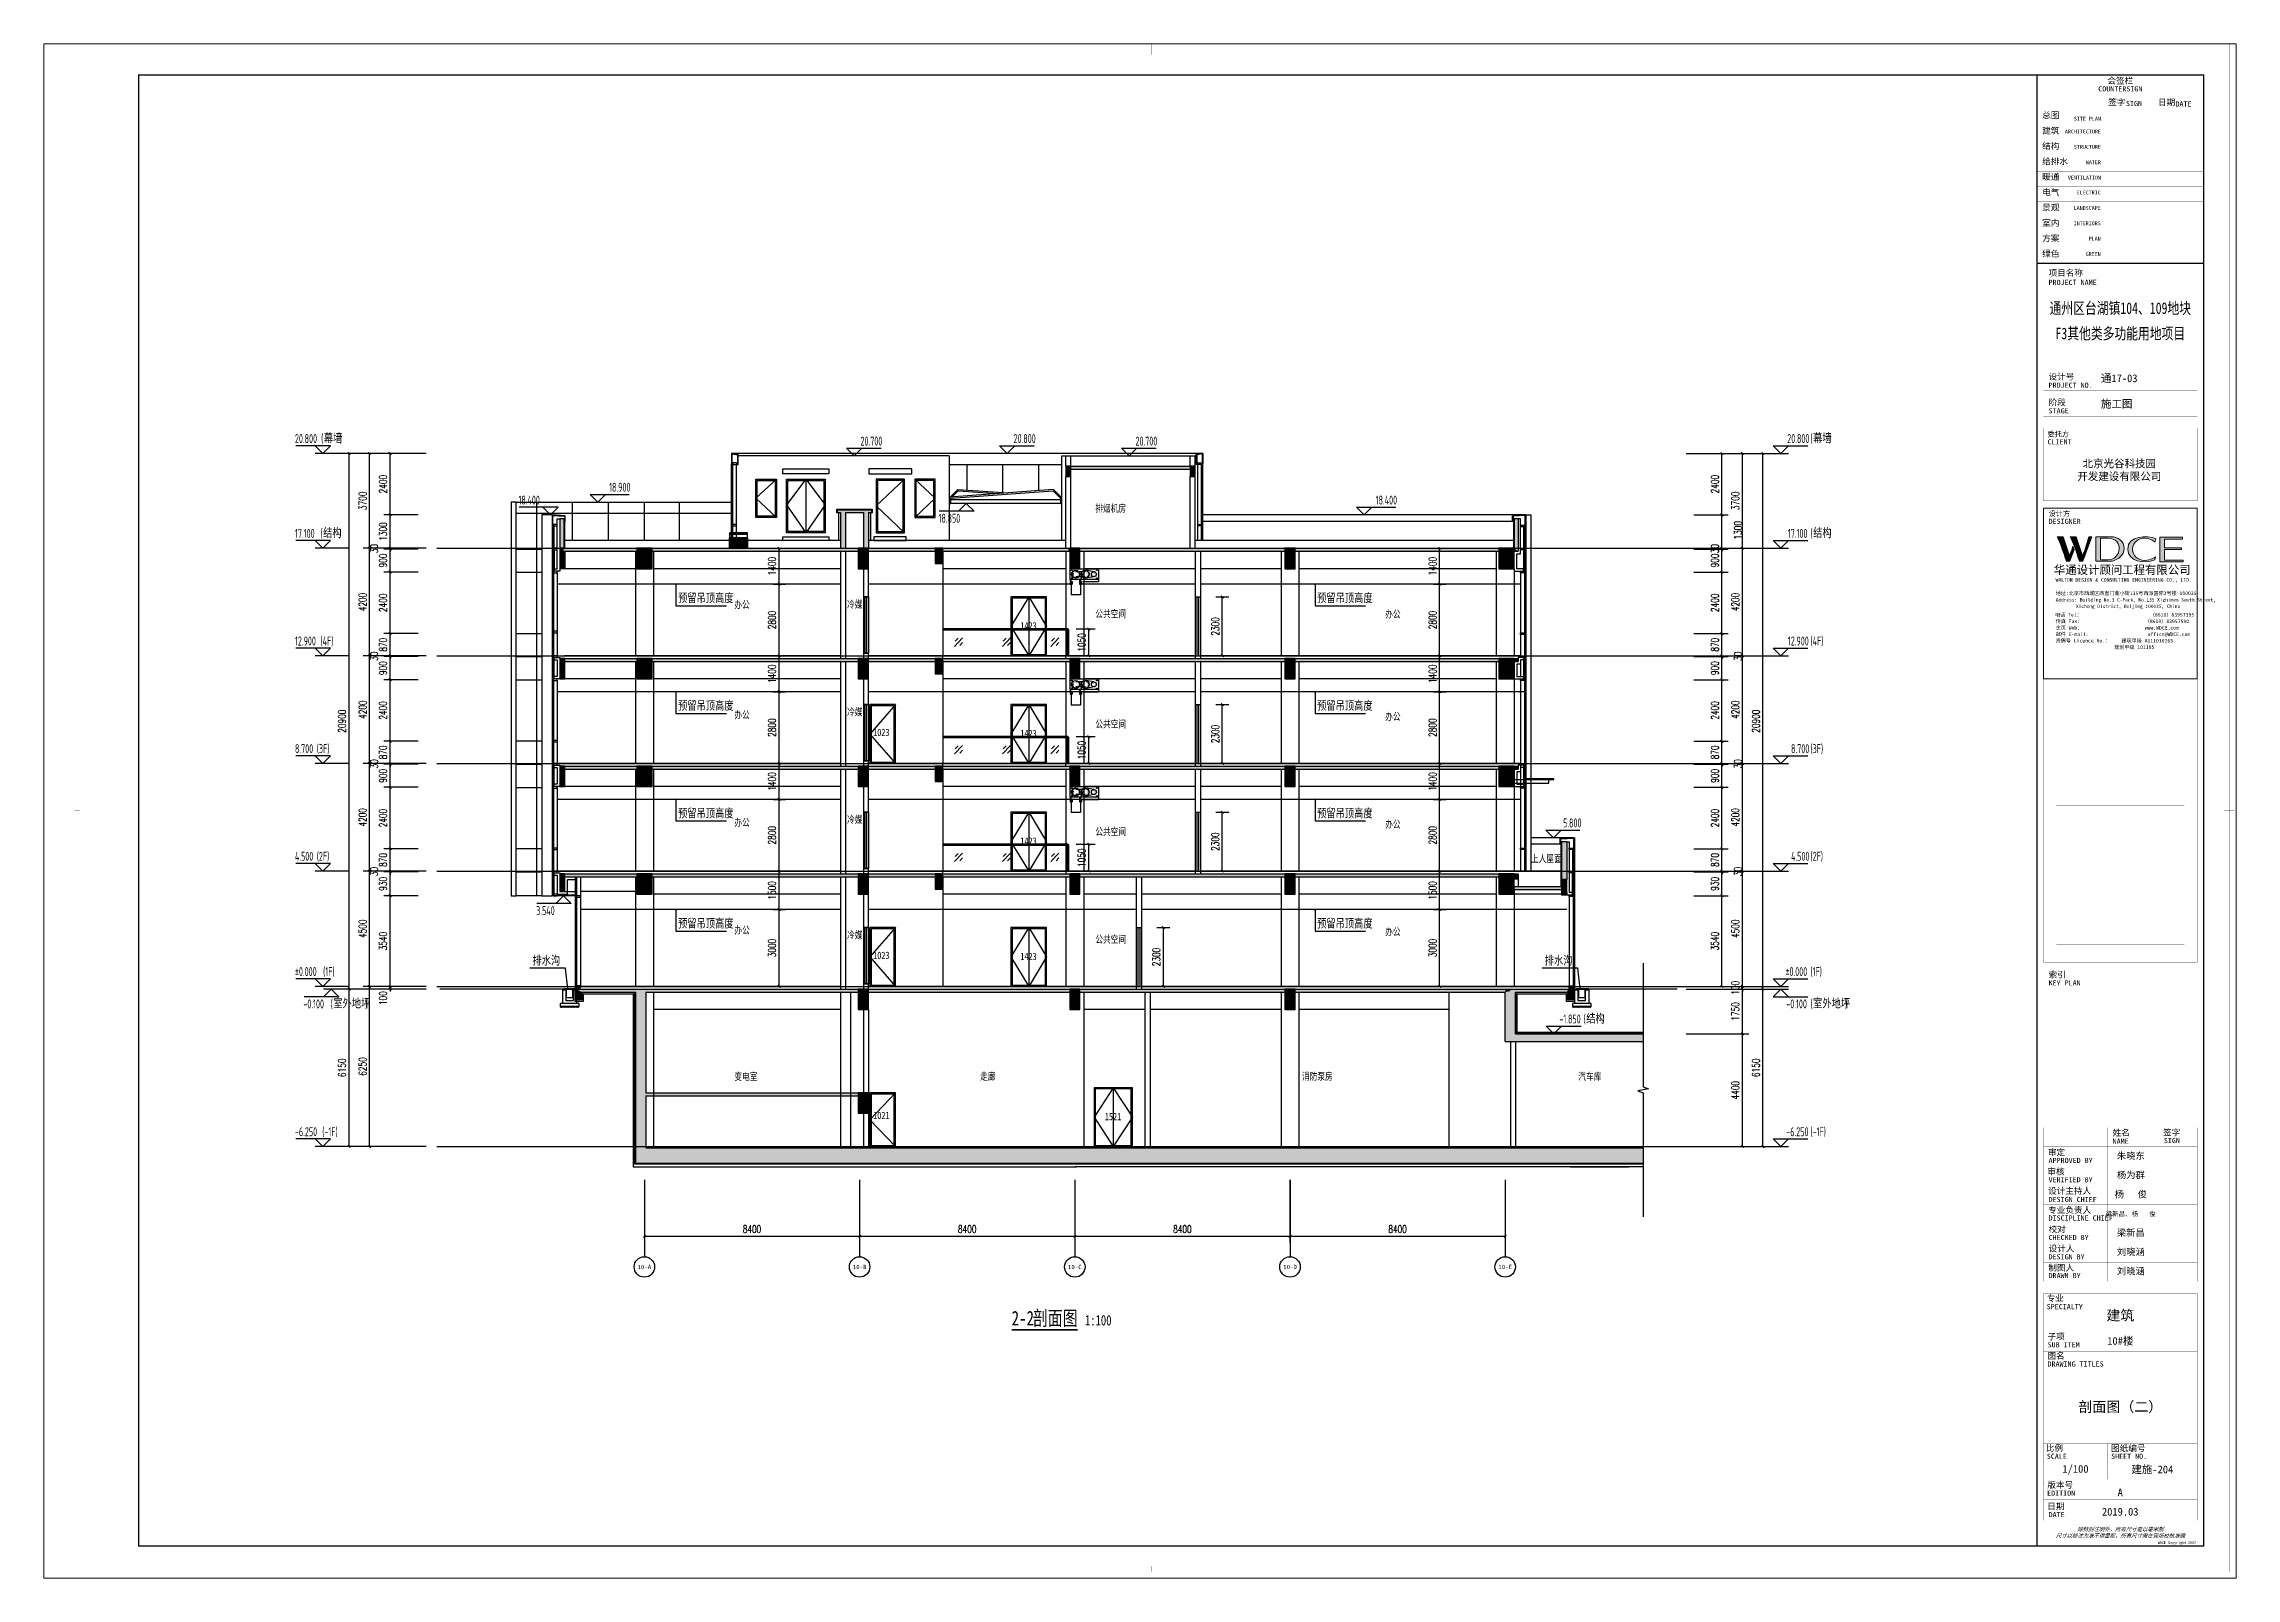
# Paper-space layout '10#剖面图（二）' of a CAD drawing. Extents: x -12 to 844, y -3 to 596.
# The model-space entities are those that its viewports show. They can reach past a viewport. Long polylines and large blocks are cut down to what shows.
import ezdxf
from ezdxf.enums import TextEntityAlignment as Align

# ---------------------------------------------------------------- set-up
doc = ezdxf.new("R2010")
doc.units = 0
doc.header["$LTSCALE"] = 1000
doc.header["$MEASUREMENT"] = 0
doc.linetypes.add('DASH', pattern=[0.35, 0.25, -0.1])
for name, color, linetype in [('00-图签', 7, 'Continuous'), ('00-图签签名_10', 10, 'Continuous'), ('01-标注_尺寸', 124, 'Continuous'), ('01-标注_标高', 200, 'Continuous'), ('01-标注_符号', 200, 'Continuous'), ('01-标注_轴线坐标', 132, 'Continuous'), ('02-TEXT_房间', 7, 'Continuous'), ('02-TEXT_标注', 130, 'Continuous'), ('02-TEXT_轴号', 7, 'Continuous'), ('05-填充_天正', 26, 'Continuous'), ('A-C_玻璃幕墙', 140, 'Continuous'), ('A-C_窗', 140, 'Continuous'), ('A-C_门', 150, 'Continuous'), ('A-D-玻璃剖线', 130, 'Continuous'), ('A-D_龙骨', 131, 'Continuous'), ('A-E_栏杆', 232, 'Continuous'), ('A-O_屋面', 201, 'Continuous'), ('A-O_防水层', 222, 'Continuous'), ('A-STR_门窗', 140, 'Continuous'), ('A-SUR_保温', 222, 'Continuous'), ('A-SUR_吊顶', 40, 'Continuous'), ('A-SUR_看线', 231, 'Continuous'), ('A-SUR_面层', 191, 'Continuous'), ('A-TECH_结构', 21, 'Continuous'), ('A-金属背板', 30, 'Continuous'), ('A_STR-砌块墙', 121, 'Continuous'), ('A_STR-砼墙', 51, 'Continuous'), ('A_STR-砼柱', 51, 'Continuous'), ('D_铝板', 181, 'Continuous'), ('DIM_SYMB', 200, 'Continuous'), ('PUB_HATCH', 8, 'Continuous'), ('构造物', 145, 'Continuous')]:
    doc.layers.add(name, color=color, linetype=linetype)
doc.layers.add('04-不打印_视口', color=5, linetype='Continuous', plot=False)
doc.layers.add('04-不打印_辅助线', color=165, linetype='Continuous', plot=False)
doc.styles.add('_TCH_AXIS', font='STXIHEI.TTF')
doc.styles.add('_TCH_DIM', font='ROS1', dxfattribs={"width": 0.8, "bigfont": 'JD'})
doc.styles.add('_TCH_DIM_T3', font='SIMPLEX', dxfattribs={"width": 0.705882, "bigfont": 'GBCBIG'})
doc.styles.get("Standard").update_dxf_attribs({"font": 'STXIHEI.TTF', "width": 0.75})
doc.styles.add('华文细黑', font='STXIHEI.TTF', dxfattribs={"height": 10})
doc.styles.add('图签信息$0$hwxh', font='STXIHEI.TTF')
doc.styles.add('图签信息$0$华文细黑', font='STXIHEI.TTF', dxfattribs={"height": 10})
doc.dimstyles.new('_TCH_ARCH&&100', dxfattribs={"dimtxt": 297.5, "dimasz": 100, "dimexe": 250, "dimexo": 300, "dimgap": 126.25, "dimtad": 1, "dimdec": 0, "dimzin": 0, "dimdsep": 46, "dimtxsty": '_TCH_DIM_T3', "dimblk": 'ARCHTICK', "dimcen": 0.09, "dimclrt": 7, "dimazin": 2, "dimtfac": 1, "dimtdec": 0, "dimtix": 1, "dimtmove": 2, "dimatfit": 3, "dimfxl": 0, "dimtolj": 1, "dimtzin": 0, "dimarcsym": 0})
pattern_1 = [(45, (4697.017, 670), (-17.96051, 17.96051), []), (45, (4714.977, 670), (-17.96051, 17.96051), [12.7, -6.35])]

psp = doc.layouts.new('10#剖面图（二）')

# ---------------------------------------------------------------- texts
at = {"color": 3, "insert": (798.5, 99.79), "char_height": 4, "attachment_point": 5, "style": '华文细黑'}
psp.add_mtext_dynamic_manual_height_columns('建筑', width=36.9211, gutter_width=1750, heights=[0], dxfattribs=at)
at = {"color": 2, "attachment_point": 5, "style": '华文细黑'}
for s, width, gutter_width, insert, char_height in [('10#楼', 31.6304, 1750, (798.5, 89.86), 3), ('剖面图（二）', 57.1956, 11, (798.5, 64.04), 4), ('1/100', 22.9764, 11, (781, 39.71), 3), ('建施-204', 31.8545, 11, (811, 39.71), 3)]:
    psp.add_mtext_dynamic_manual_height_columns(s, width=width, gutter_width=gutter_width, heights=[0], dxfattribs=dict(at, insert=insert, char_height=char_height))

msp = doc.modelspace()

# ---------------------------------------------------------------- texts
at = {"layer": '02-TEXT_房间', "width": 0.75}
for s, p in [('排烟机房', (1185386.9, -92773)), ('办公', (1171296.8, -96530.9)), ('冷媒', (1175696.4, -96522.1)), ('公共空间', (1185386.9, -96890.9)), ('办公', (1196700.1, -96898.9)), ('办公', (1171296.8, -100830.9)), ('冷媒', (1175696.4, -100722.1)), ('公共空间', (1185386.9, -101190.9)), ('办公', (1196700.1, -100898.9)), ('办公', (1171296.8, -105030.9)), ('冷媒', (1175696.4, -104922.1)), ('公共空间', (1185386.9, -105390.9)), ('办公', (1196700.1, -105098.9)), ('上人屋面', (1202391.2, -106441.4)), ('办公', (1171296.8, -109230.9)), ('冷媒', (1175696.4, -109422.1)), ('公共空间', (1185386.9, -109590.9)), ('办公', (1196700.1, -109298.9)), ('变电室', (1171296.8, -114943.9)), ('走廊', (1180888.2, -114939)), ('消防泵房', (1193452.3, -114939)), ('汽车库', (1204239.6, -114944.3))]:
    msp.add_text(s, height=285.43, dxfattribs=at).set_placement(p)
at = {"layer": '02-TEXT_标注', "style": '_TCH_DIM'}
for s, height, width, p in [('20.800', 350, 0.64, (1154144.1, -90083.5)), ('(', 350, 0.64, (1155167.1, -90083.5)), ('幕墙', 347.29, 0.8, (1155271.7, -90083.5)), (')', 350, 0.64, (1155892.4, -90083.5)), ('20.700', 350, 0.64, (1176219.5, -90183.5)), ('20.800', 350, 0.64, (1182195.2, -90083.5)), ('20.700', 350, 0.64, (1186954.5, -90183.5)), ('20.800', 350, 0.64, (1212393.1, -90083.5)), ('(', 350, 0.64, (1213299.6, -90083.5)), ('幕墙', 347.29, 0.8, (1213404.1, -90083.5)), (')', 350, 0.64, (1214024.9, -90083.5)), ('18.400', 350, 0.64, (1162867.2, -92483.5)), ('18.900', 350, 0.64, (1166407, -91983.5)), ('18.400', 350, 0.64, (1196327, -92483.5)), ('18.850', 350, 0.64, (1179263.8, -93193.5)), ('17.100', 350, 0.64, (1154144.1, -93783.5)), ('(', 350, 0.64, (1155141.4, -93783.5)), ('结构', 347.29, 0.8, (1155245.9, -93783.5)), (')', 350, 0.64, (1155866.7, -93783.5)), ('17.100', 350, 0.64, (1212415.5, -93783.5)), ('(', 350, 0.64, (1213299.6, -93783.5)), ('结构', 347.29, 0.8, (1213404.1, -93783.5)), (')', 350, 0.64, (1214024.9, -93783.5)), ('预留吊顶高度', 347.29, 0.8, (1169097, -96327)), ('预留吊顶高度', 347.29, 0.8, (1194041.5, -96327)), ('12.900', 350, 0.64, (1154144.1, -97983.5)), ('(4F)', 350, 0.64, (1155141.4, -97983.5)), ('12.900', 350, 0.64, (1212415.5, -97983.5)), ('(4F)', 350, 0.64, (1213299.6, -97983.5)), ('预留吊顶高度', 347.29, 0.8, (1169097, -100527)), ('预留吊顶高度', 347.29, 0.8, (1194041.5, -100527)), ('(3F)', 350, 0.64, (1154995.4, -102183.5)), ('(3F)', 350, 0.64, (1213299.6, -102183.5)), ('8.700', 350, 0.64, (1154144.1, -102183.5)), ('8.700', 350, 0.64, (1212542.4, -102183.5)), ('预留吊顶高度', 347.29, 0.8, (1169097, -104727)), ('预留吊顶高度', 347.29, 0.8, (1194041.5, -104727)), ('5.800', 350, 0.64, (1203643.8, -105083.5)), ('4.500', 350, 0.64, (1154144.1, -106383.5)), ('(2F)', 350, 0.64, (1154995.4, -106383.5)), ('4.500', 350, 0.64, (1212542.4, -106383.5)), ('(2F)', 350, 0.64, (1213299.6, -106383.5)), ('3.540', 350, 0.64, (1163561.4, -108503.5)), ('预留吊顶高度', 347.29, 0.8, (1169097, -109027)), ('预留吊顶高度', 347.29, 0.8, (1194041.5, -109027)), ('%%P0.000', 350, 0.64, (1154144.1, -110883.5)), ('(1F)', 350, 0.64, (1155244.4, -110883.5)), ('%%P0.000', 350, 0.64, (1212325.9, -110883.5)), ('(1F)', 350, 0.64, (1213299.6, -110883.5)), ('-0.100', 350, 0.64, (1154473.2, -112143.5)), ('(', 350, 0.64, (1155539.1, -112143.5)), ('室外地坪', 347.29, 0.8, (1155643.7, -112143.5)), (')', 350, 0.64, (1156885.2, -112143.5)), ('-0.100', 350, 0.64, (1212355.7, -112143.5)), ('(', 350, 0.64, (1213299.6, -112143.5)), ('室外地坪', 347.29, 0.8, (1213404.1, -112143.5)), (')', 350, 0.64, (1214645.7, -112143.5)), ('-1.850', 350, 0.64, (1203498.9, -112733.5)), ('(', 350, 0.64, (1204442.8, -112733.5)), ('结构', 347.29, 0.8, (1204547.3, -112733.5)), (')', 350, 0.64, (1205168.1, -112733.5)), ('-6.250', 350, 0.64, (1154144.1, -117133.5)), ('(-1F)', 350, 0.64, (1155210.1, -117133.5)), ('-6.250', 350, 0.64, (1212355.7, -117133.5)), ('(-1F)', 350, 0.64, (1213299.6, -117133.5))]:
    msp.add_text(s, height=height, dxfattribs=dict(at, width=width)).set_placement(p)
at = {"layer": '02-TEXT_标注', "width": 0.75}
for s, height, p in [('2-2', 570.85, (1182118, -124518.3)), ('剖面图', 570.85, (1182943.3, -124518.3)), ('1:100', 407.75, (1184977.9, -124518.3))]:
    msp.add_text(s, height=height, dxfattribs=at).set_placement(p)
at = {"layer": '02-TEXT_轴号', "style": '_TCH_AXIS', "width": 0.904762}
for s, p, p2 in [('10-A', (1167517.5, -122317.7), (1168051.5, -122317.7)), ('10-B', (1175917.5, -122317.7), (1176451.5, -122317.7)), ('10-C', (1184317.5, -122317.7), (1184851.5, -122317.7)), ('10-D', (1192717.5, -122317.7), (1193251.5, -122317.7)), ('10-E', (1201117.5, -122317.7), (1201651.5, -122317.7))]:
    msp.add_text(s, height=168.63, dxfattribs=at).set_placement(p, p2, align=Align.FIT)

# ---------------------------------------------------------------- blocks, each defined once
blk = doc.blocks.new('kyuhtr')
at = {"const_width": 20}
blk.add_lwpolyline([(50, 0), (0, 0)], dxfattribs=at)
blk.add_lwpolyline([(50, -30), (200, -30), (200, 30), (50, 30)], close=True)
blk = doc.blocks.new('m1023')
for points in [[(0, 0), (1000, 0), (1000, 2300), (0, 2300)], [(50, 50), (950, 50), (950, 2250), (50, 2250)]]:
    blk.add_lwpolyline(points, close=True)
blk.add_lwpolyline([(1000, 2300), (0, 1150), (1000, 0)])
at = {"layer": '04-不打印_辅助线', "width": 0.75}
blk.add_text('1023', height=285.4, dxfattribs=at).set_placement((129, 1073))
blk = doc.blocks.new('m1423')
for points in [[(-700, 0), (700, 0), (700, 2300), (-700, 2300)], [(-650, 50), (650, 50), (650, 2250), (-650, 2250)]]:
    blk.add_lwpolyline(points, close=True)
for points in [[(0, 2300), (-700, 1150), (0, 0)], [(0, 2300), (0, 0)], [(0, 2300), (700, 1150), (0, 0)], [(0, 2300), (0, 962), (0, 0)]]:
    blk.add_lwpolyline(points)
at = {"layer": '04-不打印_辅助线', "width": 0.75}
blk.add_text('1423', height=285.4, dxfattribs=at).set_placement((-327, 1030))
blk = doc.blocks.new('mli1423')
for points in [[(0, 0), (0, -2300)], [(0, 0), (200, 0)], [(67, 0), (67, -2300)], [(133, 0), (133, -2300)], [(200, 0), (200, -2300)], [(0, -2300), (200, -2300)]]:
    blk.add_lwpolyline(points)
blk = doc.blocks.new('双轨双帘防火卷帘门')
for p, q in [((-100, 0), (800, 0)), ((-100, -339), (-100, 0)), ((800, 0), (800, -409)), ((800, -339), (-100, -339)), ((-100, -339), (-100, -489)), ((-100, -489), (-85, -489)), ((-85, -489), (-85, -474)), ((-1, -152), (-67, -355)), ((-55, -474), (-55, -489)), ((-55, -489), (-40, -489)), ((-40, -409), (-40, -489)), ((375, -95), (75, -95)), ((375, -255), (75, -255)), ((200, -339), (200, -489)), ((200, -489), (215, -489)), ((215, -489), (215, -474)), ((299, -152), (233, -355)), ((245, -474), (245, -489)), ((245, -489), (260, -489)), ((260, -409), (260, -489)), ((310, -409), (800, -409)), ((669, -96), (398, -47)), ((669, -254), (398, -303))]:
    blk.add_line(p, q)
at = {"const_width": 5}
for points in [[(-60, -339, 0.285714), (-60, -409), (10, -409), (10, -339)], [(240, -339, 0.285714), (240, -409), (310, -409), (310, -339)]]:
    blk.add_lwpolyline(points, format="xyb", close=True, dxfattribs=at)
for points in [[(75, -95, -1), (75, -255, -1), (75, -95, -1)], [(375, -95, -1), (375, -255, -1), (375, -95, -1)], [(655, -135, -1), (655, -215, -1), (655, -135, 687123916425.603516)]]:
    blk.add_lwpolyline(points, format="xyb", dxfattribs=at)
for centre, radius in [((-50, -50), 10), ((75, -175), 130), ((-45, -300), 10), ((75, -175), 120), ((375, -175), 130), ((375, -175), 120), ((655, -175), 80), ((750, -50), 10), ((750, -300), 10)]:
    blk.add_circle(centre, radius)
blk.add_arc((296, -374), 66.3, 162.95881, 180)
blk = doc.blocks.new('A$C37606C6C')
at = {"layer": 'A-STR_门窗', "linetype": 'DASH'}
for p, q in [((-153, -471), (-153, -1018)), ((213, -471), (213, -1018))]:
    blk.add_line(p, q, dxfattribs=at)
at = {"layer": 'A-STR_门窗'}
blk.add_line((-153, -1018), (213, -1018), dxfattribs=at)
at = {"layer": 'A-SUR_看线', "xscale": -1.222222222224259, "yscale": 1.222222222224259, "zscale": 1.222222222224259}
blk.add_blockref('双轨双帘防火卷帘门', (128, 0), dxfattribs=at)
blk = doc.blocks.new('A$C7A044AD5')
for points in [[(-1000, 1029), (0, 1029), (0, 3129), (-1000, 3129)], [(-950, 1079), (-50, 1079), (-50, 3079), (-950, 3079)]]:
    blk.add_lwpolyline(points, close=True)
blk.add_lwpolyline([(0, 3129), (-1000, 2079), (0, 1029)])
at = {"layer": '04-不打印_辅助线', "width": 0.75}
blk.add_text('1021', height=285.4, dxfattribs=at).set_placement((-871, 2103))
blk = doc.blocks.new('A$C56AA4C8A')
for points in [[(0, 0), (1500, 0), (1500, 2300), (0, 2300)], [(50, 50), (1450, 50), (1450, 2250), (50, 2250)]]:
    blk.add_lwpolyline(points, close=True)
for points in [[(750, 2300), (0, 1150), (750, 0)], [(750, 2300), (750, 0)], [(750, 2300), (1500, 1150), (750, 0)], [(750, 2300), (750, 962), (750, 0)]]:
    blk.add_lwpolyline(points)
at = {"layer": '04-不打印_辅助线', "width": 0.75}
blk.add_text('1521', height=285.4, dxfattribs=at).set_placement((423, 1030))
blk = doc.blocks.new('A$C67452A8F')
for points in [[(-1100, -2100), (0, -2100), (0, 0), (-1100, 0)], [(-1050, -2050), (-50, -2050), (-50, -50), (-1050, -50)]]:
    blk.add_lwpolyline(points, close=True)
blk.add_lwpolyline([(0, 0), (-1100, -1050), (0, -2100)])
blk = doc.blocks.new('A$C644B512F')
for points in [[(0, -1500), (800, -1500), (800, 0), (0, 0)], [(50, -1450), (750, -1450), (750, -50), (50, -50)]]:
    blk.add_lwpolyline(points, close=True)
blk.add_lwpolyline([(0, 0), (800, -750), (0, -1500)])
blk = doc.blocks.new('图框-A1')
for points, const_width in [([(0, 0), (841, 0), (841, 594), (0, 594)], 0.05), ([(766, 584), (25, 584), (25, 10), (766, 10)], 0.5)]:
    blk.add_lwpolyline(points, close=True, dxfattribs=dict(const_width=const_width))
at = {"const_width": 0.05}
for points in [[(420.5, 594), (420.5, 592)], [(0, 297), (2, 297)], [(841, 297), (839, 297)], [(420.5, 0), (420.5, 2)]]:
    blk.add_lwpolyline(points, dxfattribs=at)
blk = doc.blocks.new('图签信息$0$WDCE Copyright200X')
at = {"const_width": 0.016}
blk.add_lwpolyline([(-10.6, 1.26, 1), (-11.4, 1.26, 1)], format="xyb", close=True, dxfattribs=at)
at = {"style": '图签信息$0$华文细黑'}
for s, p in [('WDCE ', (-11.46, 0.5)), ('     Copyright ', (-3.51, 0.5))]:
    blk.add_text(s, height=1, dxfattribs=at).set_placement(p, align=Align.BOTTOM_RIGHT)
blk.add_text('c', height=0.6, dxfattribs=at).set_placement((-11.04, 1.35), align=Align.MIDDLE_CENTER)
blk.add_attdef('200X', text='', height=1, dxfattribs=at).set_placement((-0.45, 0.5), align=Align.BOTTOM_RIGHT)
blk = doc.blocks.new('图签信息$0$logo2')
h = blk.add_hatch(color=7)
h.paths.add_polyline_path([(19.02, -7.36), (15.84, -7.36), (15.84, -3.97), (18.97, -3.97), (18.97, -4.24), (16.46, -4.24), (16.46, -5.45), (18.81, -5.45), (18.81, -5.69), (16.47, -5.69), (16.47, -7.12), (19.02, -7.12)])
edge = h.paths.add_edge_path()
edge.add_spline(control_points=[(15.26, -4.21), (15.26, -4.21), (15.13, -4.65), (15.13, -4.65), (15.13, -4.65), (14.62, -4.1), (13.73, -4.1), (13.04, -4.1), (12.07, -4.54), (12.08, -5.62), (12.08, -6.49), (12.77, -7.16), (13.73, -7.17), (14.66, -7.17), (15.23, -6.68), (15.23, -6.68), (15.23, -6.68), (15.16, -7.11), (15.16, -7.11), (13.63, -7.7), (11.42, -7.29), (11.41, -5.64), (11.4, -3.72), (14.16, -3.66), (15.26, -4.21)], knot_values=[0, 0, 0, 0, 1, 1, 1, 2, 2, 2, 3, 3, 3, 4, 4, 4, 5, 5, 5, 6, 6, 6, 7, 7, 7, 8, 8, 8, 8], degree=3, periodic=0)
edge = h.paths.add_edge_path(flags=16)
edge.add_spline(control_points=[(10.23, -5.57), (10.23, -5.16), (10.12, -4.83), (9.9, -4.58), (9.63, -4.27), (9.23, -4.12), (8.69, -4.12), (8.69, -4.12), (7.64, -4.12), (7.64, -4.12), (7.64, -4.12), (7.64, -7.1), (7.64, -7.1), (7.64, -7.1), (8.66, -7.1), (8.66, -7.1), (9.13, -7.1), (9.52, -6.93), (9.82, -6.6), (10.09, -6.31), (10.23, -5.96), (10.23, -5.57)], knot_values=[0, 0, 0, 0, 1, 1, 1, 2, 2, 2, 3, 3, 3, 4, 4, 4, 5, 5, 5, 6, 6, 6, 7, 7, 7, 7], degree=3, periodic=0)
edge = h.paths.add_edge_path()
edge.add_spline(control_points=[(10.92, -5.51), (10.92, -5.96), (10.72, -6.37), (10.34, -6.72), (9.92, -7.1), (9.41, -7.29), (8.82, -7.29), (8.82, -7.29), (7.03, -7.29), (7.03, -7.29), (7.03, -7.29), (7.03, -3.92), (7.03, -3.92), (7.03, -3.92), (9.1, -3.92), (9.1, -3.92), (9.59, -3.92), (10.01, -4.06), (10.36, -4.34), (10.73, -4.64), (10.92, -5.03), (10.92, -5.51)], knot_values=[0, 0, 0, 0, 1, 1, 1, 2, 2, 2, 3, 3, 3, 4, 4, 4, 5, 5, 5, 6, 6, 6, 7, 7, 7, 7], degree=3, periodic=0)
at = {"lineweight": 0}
blk.add_lwpolyline([(19.02, -7.36), (15.84, -7.36), (15.84, -3.97), (18.97, -3.97), (18.97, -4.24), (16.46, -4.24), (16.46, -5.45), (18.81, -5.45), (18.81, -5.69), (16.47, -5.69), (16.47, -7.12), (19.02, -7.12), (19.02, -7.36)], dxfattribs=at)
for points, knots in [([(10.92, -5.51), (10.92, -5.96), (10.72, -6.37), (10.34, -6.72), (9.92, -7.1), (9.41, -7.29), (8.82, -7.29), (8.82, -7.29), (7.03, -7.29), (7.03, -7.29), (7.03, -7.29), (7.03, -3.92), (7.03, -3.92), (7.03, -3.92), (9.1, -3.92), (9.1, -3.92), (9.59, -3.92), (10.01, -4.06), (10.36, -4.34), (10.73, -4.64), (10.92, -5.03), (10.92, -5.51)], [0, 0, 0, 0, 1, 1, 1, 2, 2, 2, 3, 3, 3, 4, 4, 4, 5, 5, 5, 6, 6, 6, 7, 7, 7, 7]), ([(10.23, -5.57), (10.23, -5.16), (10.12, -4.83), (9.9, -4.58), (9.63, -4.27), (9.23, -4.12), (8.69, -4.12), (8.69, -4.12), (7.64, -4.12), (7.64, -4.12), (7.64, -4.12), (7.64, -7.1), (7.64, -7.1), (7.64, -7.1), (8.66, -7.1), (8.66, -7.1), (9.13, -7.1), (9.52, -6.93), (9.82, -6.6), (10.09, -6.31), (10.23, -5.96), (10.23, -5.57)], [0, 0, 0, 0, 1, 1, 1, 2, 2, 2, 3, 3, 3, 4, 4, 4, 5, 5, 5, 6, 6, 6, 7, 7, 7, 7]), ([(15.26, -4.21), (15.26, -4.21), (15.13, -4.65), (15.13, -4.65), (15.13, -4.65), (14.62, -4.1), (13.73, -4.1), (13.04, -4.1), (12.07, -4.54), (12.08, -5.62), (12.08, -6.49), (12.77, -7.16), (13.73, -7.17), (14.66, -7.17), (15.23, -6.68), (15.23, -6.68), (15.23, -6.68), (15.16, -7.11), (15.16, -7.11), (13.63, -7.7), (11.42, -7.29), (11.41, -5.64), (11.4, -3.72), (14.16, -3.66), (15.26, -4.21)], [0, 0, 0, 0, 1, 1, 1, 2, 2, 2, 3, 3, 3, 4, 4, 4, 5, 5, 5, 6, 6, 6, 7, 7, 7, 8, 8, 8, 8])]:
    blk.add_open_spline(points, degree=3, knots=knots, dxfattribs=at)
blk = doc.blocks.new('图签信息$0$logo1')
h = blk.add_hatch(color=8)
edge = h.paths.add_edge_path()
edge.add_spline(control_points=[(3.86, -5.21), (3.63, -5.88), (3.39, -6.56), (3.39, -6.56), (3.39, -6.56), (2.5, -3.91), (2.5, -3.91), (2.5, -3.91), (1.8, -3.91), (1.69, -3.91), (2.02, -4.39), (2.95, -7.27), (2.95, -7.27), (2.95, -7.27), (3.44, -7.27), (3.44, -7.27), (3.44, -7.27), (4.03, -5.66), (4.03, -5.66), (4.03, -5.66), (3.86, -5.21), (3.86, -5.21)], knot_values=[0, 0, 0, 0, 1, 1, 1, 2, 2, 2, 3, 3, 3, 4, 4, 4, 5, 5, 5, 6, 6, 6, 7, 7, 7, 7], degree=3, periodic=0)
h = blk.add_hatch(color=7)
edge = h.paths.add_edge_path()
edge.add_spline(control_points=[(6.04, -3.91), (6.09, -4.1), (5.2, -6.56), (5.2, -6.56), (5.2, -6.56), (4.3, -3.91), (4.3, -3.91), (4.3, -3.91), (3.6, -3.91), (3.49, -3.91), (3.82, -4.39), (4.75, -7.27), (4.75, -7.27), (4.75, -7.27), (5.24, -7.27), (5.24, -7.27), (5.24, -7.27), (6.33, -4.3), (6.33, -4.3), (6.33, -4.3), (6.48, -3.91), (6.48, -3.91), (6.48, -3.91), (6.21, -3.91), (6.04, -3.91)], knot_values=[0, 0, 0, 0, 1, 1, 1, 2, 2, 2, 3, 3, 3, 4, 4, 4, 5, 5, 5, 6, 6, 6, 7, 7, 7, 8, 8, 8, 8], degree=3, periodic=0)
at = {"color": 8, "lineweight": 0}
blk.add_open_spline([(3.86, -5.21), (3.63, -5.88), (3.39, -6.56), (3.39, -6.56), (3.39, -6.56), (2.5, -3.91), (2.5, -3.91), (2.5, -3.91), (1.8, -3.91), (1.69, -3.91), (2.02, -4.39), (2.95, -7.27), (2.95, -7.27), (2.95, -7.27), (3.44, -7.27), (3.44, -7.27), (3.44, -7.27), (4.03, -5.66), (4.03, -5.66), (4.03, -5.66), (3.86, -5.21), (3.86, -5.21)], degree=3, knots=[0, 0, 0, 0, 1, 1, 1, 2, 2, 2, 3, 3, 3, 4, 4, 4, 5, 5, 5, 6, 6, 6, 7, 7, 7, 7], dxfattribs=at)
at = {"lineweight": 0}
blk.add_open_spline([(6.04, -3.91), (6.09, -4.1), (5.2, -6.56), (5.2, -6.56), (5.2, -6.56), (4.3, -3.91), (4.3, -3.91), (4.3, -3.91), (3.6, -3.91), (3.49, -3.91), (3.82, -4.39), (4.75, -7.27), (4.75, -7.27), (4.75, -7.27), (5.24, -7.27), (5.24, -7.27), (5.24, -7.27), (6.33, -4.3), (6.33, -4.3), (6.33, -4.3), (6.48, -3.91), (6.48, -3.91), (6.48, -3.91), (6.21, -3.91), (6.04, -3.91)], degree=3, knots=[0, 0, 0, 0, 1, 1, 1, 2, 2, 2, 3, 3, 3, 4, 4, 4, 5, 5, 5, 6, 6, 6, 7, 7, 7, 8, 8, 8, 8], dxfattribs=at)
blk.add_blockref('图签信息$0$logo2', (0, 0))
blk = doc.blocks.new('图签信息$0$时间-logo')
at = {"layer": 'Defpoints', "lineweight": 0}
blk.add_lwpolyline([(0, -23.46), (-21.17, -23.46), (-21.17, 0), (0, 0), (0, -23.46)], dxfattribs=at)
blk.add_blockref('图签信息$0$logo1', (-20.97, 0))
at = {"style": '图签信息$0$hwxh'}
for s, height, p in [('华通设计顾问工程有限公司 ', 1.15, (-19.73, -9.05)), ('WALTON DESIGN & CONSULTING ENGINEERING CO., LTD.', 0.5, (-19.5, -10.1)), ('地址:北京市西城区西直门南小街135号西派国际3号楼 100035', 0.5, (-19.48, -11.94)), ('电话 Tel：                        （8610）83957395 ', 0.5, (-19.56, -14.91)), ('Address: Building No.3 C-Park, No.135 Xizhimen South Street, ', 0.47, (-19.48, -12.83)), ('Xicheng District, Beijing 100035, China ', 0.47, (-16.69, -13.72)), ('传真 Fax：                      （8610）83957590 ', 0.5, (-19.48, -15.8)), ('主页 Web：                      www.WDCE.com ', 0.5, (-19.48, -16.69)), ('资质号 Licence No.：    建筑甲级 A111010265 ', 0.5, (-19.48, -18.47)), ('邮件 E-mail：                    office@WDCE.com ', 0.5, (-19.48, -17.58)), ('   规划甲级 101195', 0.5, (-12.6, -19.36))]:
    blk.add_text(s, height=height, dxfattribs=at).set_placement(p)
blk = doc.blocks.new('图签信息')
at = {"const_width": 0.5}
for points in [[(-65, 574), (-65, 500.5), (0, 500.5), (0, 574)], [(-65, 0), (0, 0), (0, 500.5), (-65, 500.5)]]:
    blk.add_lwpolyline(points, close=True, dxfattribs=at)
at = {"const_width": 0.05}
for points in [[(-65, 566.5), (0, 566.5)], [(-39.14, 566.5), (-39.14, 500.5)], [(-19.1, 566.5), (-19.1, 500.5)], [(-65, 560.5), (0, 560.5)], [(-65, 554.5), (0, 554.5)], [(-65, 548.5), (0, 548.5)], [(-65, 542.5), (0, 542.5)], [(-65, 536.5), (0, 536.5)], [(-65, 530.5), (0, 530.5)], [(-65, 524.5), (0, 524.5)], [(-65, 518.5), (0, 518.5)], [(-65, 512.5), (0, 512.5)], [(-65, 512.5), (0, 512.5)], [(-65, 506.5), (0, 506.5)], [(-65, 500.5), (0, 500.5)], [(-62.5, 450.87), (-2.5, 450.87)], [(-62.5, 440.87), (-2.5, 440.87)], [(-2.5, 407.85), (-2.5, 436.12), (-62.5, 436.12), (-62.5, 407.85)], [(-62.5, 407.85), (-2.5, 407.85)], [(-62.5, 404.92), (-62.5, 227.83)], [(-62.5, 404.92), (-2.5, 404.92)], [(-62.5, 227.83), (-2.5, 227.83), (-2.5, 404.92)], [(-57.5, 338.36), (-7.5, 338.36)], [(-57.5, 288.83), (-7.5, 288.83)], [(-57.5, 234.85), (-7.5, 234.85)], [(-62.5, 227.83), (-2.5, 227.83)], [(-62.5, 217.74), (-2.5, 217.74)], [(-62.5, 103.26), (-2.5, 103.26), (-2.5, 163.26), (-62.5, 163.26), (-62.5, 103.26)], [(-37.5, 163.26), (-37.5, 103.26)], [(-20, 163.26), (-20, 103.26)], [(-62.5, 155.76), (-2.5, 155.76)], [(-62.5, 148.26), (-2.5, 148.26)], [(-62.5, 140.76), (-2.5, 140.76)], [(-62.5, 133.26), (-2.5, 133.26)], [(-62.5, 125.76), (-2.5, 125.76)], [(-62.5, 118.26), (-2.5, 118.26)], [(-62.5, 110.76), (-2.5, 110.76)], [(-62.5, 98.5), (-2.5, 98.5), (-2.5, 10), (-62.5, 10), (-62.5, 98.5)], [(-62.5, 83.5), (-2.5, 83.5)], [(-62.5, 76), (-2.5, 76)], [(-62.5, 40), (-2.5, 40)], [(-37.5, 40), (-37.5, 26)], [(-62.5, 26), (-2.5, 26)], [(-62.5, 18), (-2.5, 18)]]:
    blk.add_lwpolyline(points, dxfattribs=at)
at = {"ltscale": 0.001, "xscale": 2.834689937531525, "yscale": 2.834689937531525, "zscale": 2.834689937531525}
blk.add_blockref('图签信息$0$时间-logo', (-2.5, 404.92), dxfattribs=at)
blk.add_blockref('图签信息$0$WDCE Copyright200X', (-2.5, 0)).add_auto_attribs({'200X': '2007'})
at = {"style": '图签信息$0$华文细黑'}
for s, height, p in [('会签栏', 2.4, (-32.5, 573)), ('COUNTERSIGN', 2, (-32.5, 569.6))]:
    blk.add_text(s, height=height, dxfattribs=at).set_placement(p, align=Align.TOP_CENTER)
for s, height, p in [('签字', 2.4, (-37.22, 564.63)), ('日期', 2.4, (-17.79, 564.58)), ('总图', 2.4, (-63, 559.5)), ('SIGN', 2, (-30.32, 563.88)), ('DATE', 2, (-10.96, 563.7)), ('结构', 2.4, (-63, 547.5)), ('建筑', 2.4, (-63, 553.5)), ('给排水', 2.4, (-63, 541.5)), ('暖通', 2.4, (-63, 535.5)), ('景观', 2.4, (-63, 523.5)), ('电气', 2.4, (-63, 529.5)), ('室内', 2.4, (-63, 517.5)), ('绿色', 2.4, (-63, 505.5)), ('方案', 2.4, (-63, 511.5)), ('项目名称', 2.4, (-60.5, 498)), ('PROJECT NAME', 2, (-60.5, 494.08)), ('设计号', 2.4, (-60.54, 457.48)), ('PROJECT NO.', 2, (-60.5, 453.97)), ('阶段', 2.4, (-60.5, 447.47)), ('STAGE', 2, (-60.5, 443.97)), ('委托方', 2, (-60.9, 434.86)), ('CLIENT', 2, (-60.9, 431.86)), ('设计方', 2, (-60.5, 403.83)), ('DESIGNER', 2, (-60.5, 400.83)), ('索引', 2.4, (-60.5, 224.14)), ('KEY PLAN', 2, (-60.5, 220.74)), ('姓名', 2.4, (-35.5, 162.47)), ('签字', 2.4, (-15.81, 162.57)), ('审定', 2.4, (-60.73, 154.81)), ('NAME', 2, (-35.5, 158.96)), ('SIGN', 2, (-15.5, 159.2)), ('审核', 2.4, (-60.95, 147.29)), ('APPROVED BY', 2, (-60.5, 151.44)), ('设计主持人', 2.4, (-60.68, 139.76)), ('VERIFIED BY', 2, (-60.5, 143.91)), ('专业负责人', 2.4, (-60.67, 132.26)), ('DESIGN CHIEF', 2, (-60.5, 136.19)), ('DISCIPLINE CHIEF', 2, (-60.5, 128.98)), ('校对', 2.4, (-60.5, 124.76)), ('CHECKED BY', 2, (-60.5, 121.37)), ('设计人', 2.4, (-60.5, 117.26)), ('DESIGN BY', 2, (-60.5, 113.83)), ('制图人', 2.4, (-60.61, 109.76)), ('DRAWN BY', 2, (-60.5, 106.5)), ('SPECIALTY', 2, (-61.23, 94.38)), ('专业', 2.4, (-61.23, 97.93)), ('SUB ITEM', 2, (-60.88, 79.5)), ('子项', 2.4, (-60.88, 82.92)), ('DRAWING TITLES', 2, (-60.91, 72)), ('图名', 2.4, (-60.91, 75.41)), ('比例', 2.4, (-61.56, 39.42)), ('SCALE', 2, (-61.19, 36)), ('SHEET NO.', 2, (-36.1, 36)), ('图纸编号', 2.4, (-36.1, 39.32)), ('版本号', 2.4, (-61, 25.03)), ('EDITION', 2, (-61.06, 21.61)), ('日期', 2.4, (-61, 16.68)), ('DATE', 2, (-60.5, 13.26))]:
    blk.add_text(s, height=height, dxfattribs=at).set_placement(p, align=Align.TOP_LEFT)
for s, p in [('SITE PLAN', (-40.06, 557.7)), ('ARCHITECTURE', (-40.06, 552.7)), ('STRUCTURE', (-40.06, 546.7)), ('WATER', (-40.06, 540.7)), ('VENTILATION', (-40.06, 534.7)), ('LANDSCAPE', (-40.14, 522.89)), ('ELECTRIC', (-40.14, 528.89)), ('INTERIORS', (-40.14, 516.89)), ('GREEN', (-40.14, 504.89)), ('PLAN', (-40.14, 510.89))]:
    blk.add_text(s, height=1.5, dxfattribs=at).set_placement(p, align=Align.TOP_RIGHT)
at = {"color": 4, "style": '图签信息$0$华文细黑', "width": 0.75}
for s, p in [('通州区台湖镇104、109地块', (-32.5, 480.78)), ('F3其他类多功能用地项目', (-32.5, 470.91))]:
    blk.add_text(s, height=4.5, dxfattribs=at).set_placement(p, align=Align.CENTER)
at = {"color": 4, "style": '图签信息$0$华文细黑'}
for s, p in [('A', (-32.53, 19.4)), ('2019.03', (-32.53, 11.84))]:
    blk.add_text(s, height=3, dxfattribs=at).set_placement(p, align=Align.CENTER)
at = {"style": '图签信息$0$华文细黑', "oblique": 20}
for s, p in [('尺寸以标注为准不得量取，所有尺寸需在现场校核准确', (-32.5, 4)), ('除特别注明外，所有尺寸是以毫米制', (-32.5, 6.5))]:
    blk.add_text(s, height=1.5, dxfattribs=at).set_placement(p, align=Align.MIDDLE_CENTER)
at = {"color": 4, "ltscale": 0.001, "char_height": 3, "width": 58.4895, "style": '图签信息$0$华文细黑'}
for s, insert, attachment_point in [('通17-03', (-40.06, 455.51), 4), ('施工图', (-40.06, 445.51), 4), ('北京光谷科技园\\P开发建设有限公司', (-32.9, 419.71), 5)]:
    blk.add_mtext(s, dxfattribs=dict(at, insert=insert, attachment_point=attachment_point))
blk = doc.blocks.new('图签-A1')
at = {"color": 2}
blk.add_blockref('图签信息', (0, 0), dxfattribs=at)
blk = doc.blocks.new('fdsfgdfgh')
at = {"layer": '00-图签签名_10', "attachment_point": 5, "style": '华文细黑'}
for s, insert, char_height, width in [('杨为群', (-2588, 4134), 260, 101600.4), ('朱晓东', (-2588, 4884), 260, 101600.4), ('杨   俊', (-2588, 3384), 260, 101600.4), ('梁新昌、杨   俊', (-2595, 2620), 182, 71120.28), ('梁新昌', (-2588, 1884), 260, 101600.4), ('刘晓涵', (-2588, 1134), 260, 101600.4), ('刘晓涵', (-2588, 384), 260, 101600.4)]:
    blk.add_mtext(s, dxfattribs=dict(at, insert=insert, char_height=char_height, width=width))
blk = doc.blocks.new('*U37')
at = {"layer": 'A-D-玻璃剖线'}
blk.add_lwpolyline([(0, -18), (-1100, -18), (-1100, 0), (0, 0)], dxfattribs=at)
at = {"layer": 'D_铝板'}
for p, q in [((450, -18), (-900, -18, 0)), ((-900, -168, 0), (-900, -18)), ((450, -168), (-900, -168, 0))]:
    blk.add_line(p, q, dxfattribs=at)
blk = doc.blocks.new('_FZH')
blk.add_lwpolyline([(-0.5, -0.5), (0.5, -0.5), (0.5, 0.5), (-0.5, 0.5)], close=True)
at = {"layer": 'PUB_HATCH'}
blk.add_solid([(-0.5, -0.5), (0.5, -0.5), (-0.5, 0.5), (0.5, 0.5)], dxfattribs=at)
blk = doc.blocks.new('fdsgdfhgh')
at = {"layer": 'A-O_屋面'}
blk.add_lwpolyline([(0, 550), (700, 550), (700, 600), (0, 600)], close=True, dxfattribs=at)
at = {"layer": 'A_STR-砼墙'}
for points in [[(0, 400), (700, 400), (700, 550), (0, 550)], [(0, 400), (700, 400), (700, 0), (0, 0)]]:
    blk.add_lwpolyline(points, close=True, dxfattribs=at)
at = {"layer": 'A_STR-砼柱', "xscale": 699.9999999913853, "yscale": 400.0000000033542, "zscale": 400.0000000033542, "rotation": 359.9999999995789}
blk.add_blockref('_FZH', (350, 200), dxfattribs=at)
blk = doc.blocks.new('dartt')
at = {"transparency": 33554641}
h = blk.add_hatch(dxfattribs=at)
h.set_pattern_fill('ANSI32', color=26)
h.set_pattern_definition([(45, (1294.211, 122.3605), (-3.367596, 3.367596), []), (45, (1296.4563, 122.3605), (-3.367596, 3.367596), [])])
edge = h.paths.add_edge_path()
edge.add_arc((0, 21), 4, 0, 90)
edge.add_line((0, 25), (0, 0))
edge.add_line((0, 0), (25, 0))
edge.add_arc((21, 0), 4, 0, 90)
edge.add_line((21, 4), (4, 4))
edge.add_line((4, 4), (4, 21))
blk.add_lwpolyline([(0, 25), (0, 0), (25, 0)])
blk.add_lwpolyline([(0, 25), (0, 25, -0.414214), (4, 21), (4, 4), (21, 4, -0.414214), (25, 0), (25, 0)], format="xyb")
blk = doc.blocks.new('$LinePat$素土夯实')
at = {"color": 0}
for p, q in [((0, -210), (210, 0)), ((120, -300), (420, 0)), ((420, 0), (608, -188)), ((495, -300), (795, 0)), ((615, 0), (705, -90)), ((210, -210), (300, -300)), ((315, -105), (502, -293)), ((705, -300), (795, -210))]:
    blk.add_line(p, q, dxfattribs=at)
blk = doc.blocks.new('drsrtg')
at = {"layer": '05-填充_天正'}
h = blk.add_hatch(dxfattribs=at)
h.set_pattern_fill('ANSI33', color=256, scale=8)
h.set_pattern_definition([(45, (4711.517, 670), (-17.96051, 17.96051), []), (45, (4729.477, 670), (-17.96051, 17.96051), [12.7, -6.35])])
h.paths.add_polyline_path([(-608, 580), (-608, 550), (-513, 550), (-513, 580)])
h = blk.add_hatch(dxfattribs=at)
h.set_pattern_fill('ANSI33', color=256, scale=8)
h.set_pattern_definition(pattern_1)
h.paths.add_polyline_path([(-448, 550), (-448, 580), (-498, 580), (-498, 550)])
h = blk.add_hatch(dxfattribs=at)
h.set_pattern_fill('ANSI33', color=256, scale=8)
h.set_pattern_definition(pattern_1)
h.paths.add_polyline_path([(-383, 550), (-383, 580), (-433, 580), (-433, 550)])
h = blk.add_hatch(dxfattribs=at)
h.set_pattern_fill('ANSI33', color=256, scale=8)
h.set_pattern_definition(pattern_1)
h.paths.add_polyline_path([(-318, 550), (-318, 580), (-368, 580), (-368, 550)])
h = blk.add_hatch(dxfattribs=at)
h.set_pattern_fill('ANSI33', color=256, scale=8)
h.set_pattern_definition(pattern_1)
h.paths.add_polyline_path([(-253, 550), (-253, 580), (-303, 580), (-303, 550)])
h = blk.add_hatch(dxfattribs=at)
h.set_pattern_fill('ANSI33', color=256, scale=8)
h.set_pattern_definition([(45, (4721.517, 670), (-17.96051, 17.96051), []), (45, (4739.477, 670), (-17.96051, 17.96051), [12.7, -6.35])])
h.paths.add_polyline_path([(-108, 550), (-108, 580), (-238, 580), (-238, 550)])
at = {"layer": '01-标注_符号'}
for p, q in [((-527, 1382), (-1923, 1382)), ((-433, 580), (-527, 1382))]:
    blk.add_line(p, q, dxfattribs=at)
at = {"layer": '01-标注_符号', "const_width": 40}
blk.add_lwpolyline([(-431, 560, 1), (-435, 600, 1)], format="xyb", close=True, dxfattribs=at)
at = {"layer": '05-填充_天正'}
blk.add_lwpolyline([(-500, 550), (-500, 240), (-240, 240), (-240, 550)], dxfattribs=at)
at = {"layer": 'A-SUR_面层'}
for p, q in [((-108, 580), (-608, 580)), ((-608, 550), (-608, 580)), ((-108, 550), (-608, 550)), ((-513, 550), (-513, 580)), ((-498, 550), (-498, 580)), ((-448, 550), (-448, 580)), ((-433, 550), (-433, 580)), ((-383, 550), (-383, 580)), ((-368, 550), (-368, 580)), ((-318, 550), (-318, 580)), ((-303, 550), (-303, 580)), ((-253, 550), (-253, 580)), ((-238, 550), (-238, 580)), ((-108, 550), (-108, 580))]:
    blk.add_line(p, q, dxfattribs=at)
at = {"layer": 'A_STR-砌块墙'}
for points in [[(-100, 0), (-740, 0), (-740, -100), (0, -100), (0, 0), (-520, 0)], [(-640, 540), (-520, 540), (-520, 120), (-220, 120), (-220, 540), (-100, 540), (-100, 0), (-640, 0), (-640, 540)]]:
    blk.add_lwpolyline(points, dxfattribs=at)
at = {"layer": 'A-SUR_看线', "xscale": -0.1861635220123852, "yscale": 0.1666666666666667, "zscale": 0.1666666666666667}
for p in [(-592, -100), (-444, -100), (-296, -100), (-148, -100), (0, -100)]:
    blk.add_blockref('$LinePat$素土夯实', p, dxfattribs=at)
at = {"layer": '构造物', "linetype": 'DASH', "ltscale": 0.2}
blk.add_blockref('dartt', (-620, 540), dxfattribs=at)
at = {"layer": '构造物', "linetype": 'DASH', "ltscale": 0.2, "xscale": -1}
blk.add_blockref('dartt', (-100, 540), dxfattribs=at)
at = {"layer": '02-TEXT_标注', "style": '_TCH_DIM', "width": 0.8}
blk.add_text('排水沟', height=347.3, dxfattribs=at).set_placement((-1818, 1487))
blk = doc.blocks.new('_ArchTick')
at = {"color": 0, "linetype": 'ByBlock', "const_width": 0.4}
blk.add_lwpolyline([(-0.5, -0.5), (0.5, 0.5)], dxfattribs=at)
blk = doc.blocks.new('*D107')
at = {"layer": '01-标注_轴线坐标', "color": 0, "lineweight": -2, "transparency": 16777216}
for p, q in [((1208443, -111388), (1211693, -111388)), ((1211443, -117538), (1211443, -111388)), ((1208443, -117538), (1211693, -117538))]:
    blk.add_line(p, q, dxfattribs=at)
at = {"layer": 'Defpoints', "color": 0, "transparency": 16777216}
for p in [(1208143, -111388), (1211443, -111388), (1208143, -117538)]:
    blk.add_point(p, dxfattribs=at)
at = {"layer": '01-标注_轴线坐标', "color": 0, "lineweight": -2, "transparency": 16777216, "xscale": 100, "yscale": 100, "zscale": 100}
for p, rotation in [((1211443, -111388), 90), ((1211443, -117538), 270)]:
    blk.add_blockref('_ArchTick', p, dxfattribs=dict(at, rotation=rotation))
at = {"layer": '01-标注_轴线坐标', "color": 7, "transparency": 16777216, "insert": (1211168, -114463), "char_height": 297.5, "attachment_point": 5, "rotation": 90, "style": '_TCH_DIM_T3'}
blk.add_mtext('\\A1;6150', dxfattribs=at)
blk = doc.blocks.new('*D108')
at = {"layer": '01-标注_轴线坐标', "color": 0, "lineweight": -2, "transparency": 16777216}
for p, q in [((1208443, -90488), (1211693, -90488)), ((1211443, -111388), (1211443, -90488)), ((1208443, -111388), (1211693, -111388))]:
    blk.add_line(p, q, dxfattribs=at)
at = {"layer": 'Defpoints', "color": 0, "transparency": 16777216}
for p in [(1208143, -90488), (1211443, -90488), (1208143, -111388)]:
    blk.add_point(p, dxfattribs=at)
at = {"layer": '01-标注_轴线坐标', "color": 0, "lineweight": -2, "transparency": 16777216, "xscale": 100, "yscale": 100, "zscale": 100}
for p, rotation in [((1211443, -90488), 90), ((1211443, -111388), 270)]:
    blk.add_blockref('_ArchTick', p, dxfattribs=dict(at, rotation=rotation))
at = {"layer": '01-标注_轴线坐标', "color": 7, "transparency": 16777216, "insert": (1211168, -100938), "char_height": 297.5, "attachment_point": 5, "rotation": 90, "style": '_TCH_DIM_T3'}
blk.add_mtext('\\A1;20900', dxfattribs=at)
blk = doc.blocks.new('*D109')
at = {"layer": '01-标注_轴线坐标', "color": 0, "lineweight": -2, "transparency": 16777216}
for p, q in [((1208443, -113138), (1210893, -113138)), ((1210643, -117538), (1210643, -113138)), ((1208443, -117538), (1210893, -117538))]:
    blk.add_line(p, q, dxfattribs=at)
at = {"layer": 'Defpoints', "color": 0, "transparency": 16777216}
for p in [(1208143, -113138), (1210643, -113138), (1208143, -117538)]:
    blk.add_point(p, dxfattribs=at)
at = {"layer": '01-标注_轴线坐标', "color": 0, "lineweight": -2, "transparency": 16777216, "xscale": 100, "yscale": 100, "zscale": 100}
for p, rotation in [((1210643, -113138), 90), ((1210643, -117538), 270)]:
    blk.add_blockref('_ArchTick', p, dxfattribs=dict(at, rotation=rotation))
at = {"layer": '01-标注_轴线坐标', "color": 7, "transparency": 16777216, "insert": (1210368, -115338), "char_height": 297.5, "attachment_point": 5, "rotation": 90, "style": '_TCH_DIM_T3'}
blk.add_mtext('\\A1;4400', dxfattribs=at)
blk = doc.blocks.new('*D110')
at = {"layer": '01-标注_轴线坐标', "color": 0, "lineweight": -2, "transparency": 16777216}
for p, q in [((1208443, -111388), (1210893, -111388)), ((1210643, -113138), (1210643, -111388)), ((1208443, -113138), (1210893, -113138))]:
    blk.add_line(p, q, dxfattribs=at)
at = {"layer": 'Defpoints', "color": 0, "transparency": 16777216}
for p in [(1208143, -111388), (1210643, -111388), (1208143, -113138)]:
    blk.add_point(p, dxfattribs=at)
at = {"layer": '01-标注_轴线坐标', "color": 0, "lineweight": -2, "transparency": 16777216, "xscale": 100, "yscale": 100, "zscale": 100}
for p, rotation in [((1210643, -111388), 90), ((1210643, -113138), 270)]:
    blk.add_blockref('_ArchTick', p, dxfattribs=dict(at, rotation=rotation))
at = {"layer": '01-标注_轴线坐标', "color": 7, "transparency": 16777216, "insert": (1210368, -112263), "char_height": 297.5, "attachment_point": 5, "rotation": 90, "style": '_TCH_DIM_T3'}
blk.add_mtext('\\A1;1750', dxfattribs=at)
blk = doc.blocks.new('*D111')
at = {"layer": '01-标注_轴线坐标', "color": 0, "lineweight": -2, "transparency": 16777216}
for p, q in [((1210643, -111288), (1210643, -111188)), ((1208443, -111288), (1210893, -111288)), ((1208443, -111388), (1210893, -111388)), ((1210643, -111388), (1210643, -111288)), ((1210643, -111388), (1210643, -111488))]:
    blk.add_line(p, q, dxfattribs=at)
at = {"layer": 'Defpoints', "color": 0, "transparency": 16777216}
for p in [(1208143, -111288), (1208143, -111388), (1210643, -111288)]:
    blk.add_point(p, dxfattribs=at)
at = {"layer": '01-标注_轴线坐标', "color": 0, "lineweight": -2, "transparency": 16777216, "xscale": 100, "yscale": 100, "zscale": 100}
for p, rotation in [((1210643, -111288), 270), ((1210643, -111388), 90)]:
    blk.add_blockref('_ArchTick', p, dxfattribs=dict(at, rotation=rotation))
at = {"layer": '01-标注_轴线坐标', "color": 7, "transparency": 16777216, "insert": (1210368, -111338), "char_height": 297.5, "attachment_point": 5, "rotation": 90, "style": '_TCH_DIM_T3'}
blk.add_mtext('\\A1;100', dxfattribs=at)
blk = doc.blocks.new('*D112')
at = {"layer": '01-标注_轴线坐标', "color": 0, "lineweight": -2, "transparency": 16777216}
for p, q in [((1208443, -106788), (1210893, -106788)), ((1210643, -111288), (1210643, -106788)), ((1208443, -111288), (1210893, -111288))]:
    blk.add_line(p, q, dxfattribs=at)
at = {"layer": 'Defpoints', "color": 0, "transparency": 16777216}
for p in [(1208143, -106788), (1210643, -106788), (1208143, -111288)]:
    blk.add_point(p, dxfattribs=at)
at = {"layer": '01-标注_轴线坐标', "color": 0, "lineweight": -2, "transparency": 16777216, "xscale": 100, "yscale": 100, "zscale": 100}
for p, rotation in [((1210643, -106788), 90), ((1210643, -111288), 270)]:
    blk.add_blockref('_ArchTick', p, dxfattribs=dict(at, rotation=rotation))
at = {"layer": '01-标注_轴线坐标', "color": 7, "transparency": 16777216, "insert": (1210368, -109038), "char_height": 297.5, "attachment_point": 5, "rotation": 90, "style": '_TCH_DIM_T3'}
blk.add_mtext('\\A1;4500', dxfattribs=at)
blk = doc.blocks.new('*D113')
at = {"layer": '01-标注_轴线坐标', "color": 0, "lineweight": -2, "transparency": 16777216}
for p, q in [((1208443, -102588), (1210893, -102588)), ((1210643, -106788), (1210643, -102588)), ((1208443, -106788), (1210893, -106788))]:
    blk.add_line(p, q, dxfattribs=at)
at = {"layer": 'Defpoints', "color": 0, "transparency": 16777216}
for p in [(1208143, -102588), (1210643, -102588), (1208143, -106788)]:
    blk.add_point(p, dxfattribs=at)
at = {"layer": '01-标注_轴线坐标', "color": 0, "lineweight": -2, "transparency": 16777216, "xscale": 100, "yscale": 100, "zscale": 100}
for p, rotation in [((1210643, -102588), 90), ((1210643, -106788), 270)]:
    blk.add_blockref('_ArchTick', p, dxfattribs=dict(at, rotation=rotation))
at = {"layer": '01-标注_轴线坐标', "color": 7, "transparency": 16777216, "insert": (1210368, -104688), "char_height": 297.5, "attachment_point": 5, "rotation": 90, "style": '_TCH_DIM_T3'}
blk.add_mtext('\\A1;4200', dxfattribs=at)
blk = doc.blocks.new('*D114')
at = {"layer": '01-标注_轴线坐标', "color": 0, "lineweight": -2, "transparency": 16777216}
for p, q in [((1208443, -98388), (1210893, -98388)), ((1210643, -102588), (1210643, -98388)), ((1208443, -102588), (1210893, -102588))]:
    blk.add_line(p, q, dxfattribs=at)
at = {"layer": 'Defpoints', "color": 0, "transparency": 16777216}
for p in [(1208143, -98388), (1210643, -98388), (1208143, -102588)]:
    blk.add_point(p, dxfattribs=at)
at = {"layer": '01-标注_轴线坐标', "color": 0, "lineweight": -2, "transparency": 16777216, "xscale": 100, "yscale": 100, "zscale": 100}
for p, rotation in [((1210643, -98388), 90), ((1210643, -102588), 270)]:
    blk.add_blockref('_ArchTick', p, dxfattribs=dict(at, rotation=rotation))
at = {"layer": '01-标注_轴线坐标', "color": 7, "transparency": 16777216, "insert": (1210368, -100488), "char_height": 297.5, "attachment_point": 5, "rotation": 90, "style": '_TCH_DIM_T3'}
blk.add_mtext('\\A1;4200', dxfattribs=at)
blk = doc.blocks.new('*D115')
at = {"layer": '01-标注_轴线坐标', "color": 0, "lineweight": -2, "transparency": 16777216}
for p, q in [((1208443, -94188), (1210893, -94188)), ((1210643, -98388), (1210643, -94188)), ((1208443, -98388), (1210893, -98388))]:
    blk.add_line(p, q, dxfattribs=at)
at = {"layer": 'Defpoints', "color": 0, "transparency": 16777216}
for p in [(1208143, -94188), (1210643, -94188), (1208143, -98388)]:
    blk.add_point(p, dxfattribs=at)
at = {"layer": '01-标注_轴线坐标', "color": 0, "lineweight": -2, "transparency": 16777216, "xscale": 100, "yscale": 100, "zscale": 100}
for p, rotation in [((1210643, -94188), 90), ((1210643, -98388), 270)]:
    blk.add_blockref('_ArchTick', p, dxfattribs=dict(at, rotation=rotation))
at = {"layer": '01-标注_轴线坐标', "color": 7, "transparency": 16777216, "insert": (1210368, -96288), "char_height": 297.5, "attachment_point": 5, "rotation": 90, "style": '_TCH_DIM_T3'}
blk.add_mtext('\\A1;4200', dxfattribs=at)
blk = doc.blocks.new('*D116')
at = {"layer": '01-标注_轴线坐标', "color": 0, "lineweight": -2, "transparency": 16777216}
for p, q in [((1208443, -90488), (1210893, -90488)), ((1210643, -94188), (1210643, -90488)), ((1208443, -94188), (1210893, -94188))]:
    blk.add_line(p, q, dxfattribs=at)
at = {"layer": 'Defpoints', "color": 0, "transparency": 16777216}
for p in [(1208143, -90488), (1210643, -90488), (1208143, -94188)]:
    blk.add_point(p, dxfattribs=at)
at = {"layer": '01-标注_轴线坐标', "color": 0, "lineweight": -2, "transparency": 16777216, "xscale": 100, "yscale": 100, "zscale": 100}
for p, rotation in [((1210643, -90488), 90), ((1210643, -94188), 270)]:
    blk.add_blockref('_ArchTick', p, dxfattribs=dict(at, rotation=rotation))
at = {"layer": '01-标注_轴线坐标', "color": 7, "transparency": 16777216, "insert": (1210368, -92338), "char_height": 297.5, "attachment_point": 5, "rotation": 90, "style": '_TCH_DIM_T3'}
blk.add_mtext('\\A1;3700', dxfattribs=at)
blk = doc.blocks.new('*D117')
at = {"layer": '01-标注_轴线坐标', "color": 0, "lineweight": -2, "transparency": 16777216}
for p, q in [((1167784, -118833), (1167784, -121283)), ((1176184, -118833), (1176184, -121283)), ((1167784, -121033), (1176184, -121033))]:
    blk.add_line(p, q, dxfattribs=at)
at = {"layer": 'Defpoints', "color": 0, "transparency": 16777216}
for p in [(1167784, -118533), (1176184, -118533), (1176184, -121033)]:
    blk.add_point(p, dxfattribs=at)
at = {"layer": '01-标注_轴线坐标', "color": 0, "lineweight": -2, "transparency": 16777216, "xscale": 100, "yscale": 100, "zscale": 100, "rotation": 180}
blk.add_blockref('_ArchTick', (1167784, -121033), dxfattribs=at)
at = {"layer": '01-标注_轴线坐标', "color": 0, "lineweight": -2, "transparency": 16777216, "xscale": 100, "yscale": 100, "zscale": 100}
blk.add_blockref('_ArchTick', (1176184, -121033), dxfattribs=at)
at = {"layer": '01-标注_轴线坐标', "color": 7, "transparency": 16777216, "insert": (1171984, -120758), "char_height": 297.5, "attachment_point": 5, "style": '_TCH_DIM_T3'}
blk.add_mtext('\\A1;8400', dxfattribs=at)
blk = doc.blocks.new('*D118')
at = {"layer": '01-标注_轴线坐标', "color": 0, "lineweight": -2, "transparency": 16777216}
for p, q in [((1176184, -118833), (1176184, -121283)), ((1184584, -118833), (1184584, -121283)), ((1176184, -121033), (1184584, -121033))]:
    blk.add_line(p, q, dxfattribs=at)
at = {"layer": 'Defpoints', "color": 0, "transparency": 16777216}
for p in [(1176184, -118533), (1184584, -118533), (1184584, -121033)]:
    blk.add_point(p, dxfattribs=at)
at = {"layer": '01-标注_轴线坐标', "color": 0, "lineweight": -2, "transparency": 16777216, "xscale": 100, "yscale": 100, "zscale": 100, "rotation": 180}
blk.add_blockref('_ArchTick', (1176184, -121033), dxfattribs=at)
at = {"layer": '01-标注_轴线坐标', "color": 0, "lineweight": -2, "transparency": 16777216, "xscale": 100, "yscale": 100, "zscale": 100}
blk.add_blockref('_ArchTick', (1184584, -121033), dxfattribs=at)
at = {"layer": '01-标注_轴线坐标', "color": 7, "transparency": 16777216, "insert": (1180384, -120758), "char_height": 297.5, "attachment_point": 5, "style": '_TCH_DIM_T3'}
blk.add_mtext('\\A1;8400', dxfattribs=at)
blk = doc.blocks.new('*D119')
at = {"layer": '01-标注_轴线坐标', "color": 0, "lineweight": -2, "transparency": 16777216}
for p, q in [((1184584, -118833), (1184584, -121283)), ((1192984, -118833), (1192984, -121283)), ((1184584, -121033), (1192984, -121033))]:
    blk.add_line(p, q, dxfattribs=at)
at = {"layer": 'Defpoints', "color": 0, "transparency": 16777216}
for p in [(1184584, -118533), (1192984, -118533), (1192984, -121033)]:
    blk.add_point(p, dxfattribs=at)
at = {"layer": '01-标注_轴线坐标', "color": 0, "lineweight": -2, "transparency": 16777216, "xscale": 100, "yscale": 100, "zscale": 100, "rotation": 180}
blk.add_blockref('_ArchTick', (1184584, -121033), dxfattribs=at)
at = {"layer": '01-标注_轴线坐标', "color": 0, "lineweight": -2, "transparency": 16777216, "xscale": 100, "yscale": 100, "zscale": 100}
blk.add_blockref('_ArchTick', (1192984, -121033), dxfattribs=at)
at = {"layer": '01-标注_轴线坐标', "color": 7, "transparency": 16777216, "insert": (1188784, -120758), "char_height": 297.5, "attachment_point": 5, "style": '_TCH_DIM_T3'}
blk.add_mtext('\\A1;8400', dxfattribs=at)
blk = doc.blocks.new('*D120')
at = {"layer": '01-标注_轴线坐标', "color": 0, "lineweight": -2, "transparency": 16777216}
for p, q in [((1192984, -118833), (1192984, -121283)), ((1201384, -118833), (1201384, -121283)), ((1192984, -121033), (1201384, -121033))]:
    blk.add_line(p, q, dxfattribs=at)
at = {"layer": 'Defpoints', "color": 0, "transparency": 16777216}
for p in [(1192984, -118533), (1201384, -118533), (1201384, -121033)]:
    blk.add_point(p, dxfattribs=at)
at = {"layer": '01-标注_轴线坐标', "color": 0, "lineweight": -2, "transparency": 16777216, "xscale": 100, "yscale": 100, "zscale": 100, "rotation": 180}
blk.add_blockref('_ArchTick', (1192984, -121033), dxfattribs=at)
at = {"layer": '01-标注_轴线坐标', "color": 0, "lineweight": -2, "transparency": 16777216, "xscale": 100, "yscale": 100, "zscale": 100}
blk.add_blockref('_ArchTick', (1201384, -121033), dxfattribs=at)
at = {"layer": '01-标注_轴线坐标', "color": 7, "transparency": 16777216, "insert": (1197184, -120758), "char_height": 297.5, "attachment_point": 5, "style": '_TCH_DIM_T3'}
blk.add_mtext('\\A1;8400', dxfattribs=at)
blk = doc.blocks.new('*D121')
at = {"layer": '01-标注_轴线坐标', "color": 0, "lineweight": -2, "transparency": 16777216}
for p, q in [((1159260, -111388), (1156010, -111388)), ((1156260, -117538), (1156260, -111388)), ((1159260, -117538), (1156010, -117538))]:
    blk.add_line(p, q, dxfattribs=at)
at = {"layer": 'Defpoints', "color": 0, "transparency": 16777216}
for p in [(1156260, -111388), (1159560, -111388), (1159560, -117538)]:
    blk.add_point(p, dxfattribs=at)
at = {"layer": '01-标注_轴线坐标', "color": 0, "lineweight": -2, "transparency": 16777216, "xscale": 100, "yscale": 100, "zscale": 100}
for p, rotation in [((1156260, -111388), 90), ((1156260, -117538), 270)]:
    blk.add_blockref('_ArchTick', p, dxfattribs=dict(at, rotation=rotation))
at = {"layer": '01-标注_轴线坐标', "color": 7, "transparency": 16777216, "insert": (1155985, -114463), "char_height": 297.5, "attachment_point": 5, "rotation": 90, "style": '_TCH_DIM_T3'}
blk.add_mtext('\\A1;6150', dxfattribs=at)
blk = doc.blocks.new('*D122')
at = {"layer": '01-标注_轴线坐标', "color": 0, "lineweight": -2, "transparency": 16777216}
for p, q in [((1159260, -90488), (1156010, -90488)), ((1156260, -111388), (1156260, -90488)), ((1159260, -111388), (1156010, -111388))]:
    blk.add_line(p, q, dxfattribs=at)
at = {"layer": 'Defpoints', "color": 0, "transparency": 16777216}
for p in [(1156260, -90488), (1159560, -90488), (1159560, -111388)]:
    blk.add_point(p, dxfattribs=at)
at = {"layer": '01-标注_轴线坐标', "color": 0, "lineweight": -2, "transparency": 16777216, "xscale": 100, "yscale": 100, "zscale": 100}
for p, rotation in [((1156260, -90488), 90), ((1156260, -111388), 270)]:
    blk.add_blockref('_ArchTick', p, dxfattribs=dict(at, rotation=rotation))
at = {"layer": '01-标注_轴线坐标', "color": 7, "transparency": 16777216, "insert": (1155985, -100938), "char_height": 297.5, "attachment_point": 5, "rotation": 90, "style": '_TCH_DIM_T3'}
blk.add_mtext('\\A1;20900', dxfattribs=at)
blk = doc.blocks.new('*D123')
at = {"layer": '01-标注_轴线坐标', "color": 0, "lineweight": -2, "transparency": 16777216}
for p, q in [((1159260, -111288), (1156810, -111288)), ((1157060, -117538), (1157060, -111288)), ((1159260, -117538), (1156810, -117538))]:
    blk.add_line(p, q, dxfattribs=at)
at = {"layer": 'Defpoints', "color": 0, "transparency": 16777216}
for p in [(1157060, -111288), (1159560, -111288), (1159560, -117538)]:
    blk.add_point(p, dxfattribs=at)
at = {"layer": '01-标注_轴线坐标', "color": 0, "lineweight": -2, "transparency": 16777216, "xscale": 100, "yscale": 100, "zscale": 100}
for p, rotation in [((1157060, -111288), 90), ((1157060, -117538), 270)]:
    blk.add_blockref('_ArchTick', p, dxfattribs=dict(at, rotation=rotation))
at = {"layer": '01-标注_轴线坐标', "color": 7, "transparency": 16777216, "insert": (1156785, -114413), "char_height": 297.5, "attachment_point": 5, "rotation": 90, "style": '_TCH_DIM_T3'}
blk.add_mtext('\\A1;6250', dxfattribs=at)
blk = doc.blocks.new('*D124')
at = {"layer": '01-标注_轴线坐标', "color": 0, "lineweight": -2, "transparency": 16777216}
for p, q in [((1159260, -106788), (1156810, -106788)), ((1157060, -111288), (1157060, -106788)), ((1159260, -111288), (1156810, -111288))]:
    blk.add_line(p, q, dxfattribs=at)
at = {"layer": 'Defpoints', "color": 0, "transparency": 16777216}
for p in [(1157060, -106788), (1159560, -106788), (1159560, -111288)]:
    blk.add_point(p, dxfattribs=at)
at = {"layer": '01-标注_轴线坐标', "color": 0, "lineweight": -2, "transparency": 16777216, "xscale": 100, "yscale": 100, "zscale": 100}
for p, rotation in [((1157060, -106788), 90), ((1157060, -111288), 270)]:
    blk.add_blockref('_ArchTick', p, dxfattribs=dict(at, rotation=rotation))
at = {"layer": '01-标注_轴线坐标', "color": 7, "transparency": 16777216, "insert": (1156785, -109038), "char_height": 297.5, "attachment_point": 5, "rotation": 90, "style": '_TCH_DIM_T3'}
blk.add_mtext('\\A1;4500', dxfattribs=at)
blk = doc.blocks.new('*D125')
at = {"layer": '01-标注_轴线坐标', "color": 0, "lineweight": -2, "transparency": 16777216}
for p, q in [((1159260, -102588), (1156810, -102588)), ((1157060, -106788), (1157060, -102588)), ((1159260, -106788), (1156810, -106788))]:
    blk.add_line(p, q, dxfattribs=at)
at = {"layer": 'Defpoints', "color": 0, "transparency": 16777216}
for p in [(1157060, -102588), (1159560, -102588), (1159560, -106788)]:
    blk.add_point(p, dxfattribs=at)
at = {"layer": '01-标注_轴线坐标', "color": 0, "lineweight": -2, "transparency": 16777216, "xscale": 100, "yscale": 100, "zscale": 100}
for p, rotation in [((1157060, -102588), 90), ((1157060, -106788), 270)]:
    blk.add_blockref('_ArchTick', p, dxfattribs=dict(at, rotation=rotation))
at = {"layer": '01-标注_轴线坐标', "color": 7, "transparency": 16777216, "insert": (1156785, -104688), "char_height": 297.5, "attachment_point": 5, "rotation": 90, "style": '_TCH_DIM_T3'}
blk.add_mtext('\\A1;4200', dxfattribs=at)
blk = doc.blocks.new('*D126')
at = {"layer": '01-标注_轴线坐标', "color": 0, "lineweight": -2, "transparency": 16777216}
for p, q in [((1159260, -98388), (1156810, -98388)), ((1157060, -102588), (1157060, -98388)), ((1159260, -102588), (1156810, -102588))]:
    blk.add_line(p, q, dxfattribs=at)
at = {"layer": 'Defpoints', "color": 0, "transparency": 16777216}
for p in [(1157060, -98388), (1159560, -98388), (1159560, -102588)]:
    blk.add_point(p, dxfattribs=at)
at = {"layer": '01-标注_轴线坐标', "color": 0, "lineweight": -2, "transparency": 16777216, "xscale": 100, "yscale": 100, "zscale": 100}
for p, rotation in [((1157060, -98388), 90), ((1157060, -102588), 270)]:
    blk.add_blockref('_ArchTick', p, dxfattribs=dict(at, rotation=rotation))
at = {"layer": '01-标注_轴线坐标', "color": 7, "transparency": 16777216, "insert": (1156785, -100488), "char_height": 297.5, "attachment_point": 5, "rotation": 90, "style": '_TCH_DIM_T3'}
blk.add_mtext('\\A1;4200', dxfattribs=at)
blk = doc.blocks.new('*D127')
at = {"layer": '01-标注_轴线坐标', "color": 0, "lineweight": -2, "transparency": 16777216}
for p, q in [((1159260, -94188), (1156810, -94188)), ((1157060, -98388), (1157060, -94188)), ((1159260, -98388), (1156810, -98388))]:
    blk.add_line(p, q, dxfattribs=at)
at = {"layer": 'Defpoints', "color": 0, "transparency": 16777216}
for p in [(1157060, -94188), (1159560, -94188), (1159560, -98388)]:
    blk.add_point(p, dxfattribs=at)
at = {"layer": '01-标注_轴线坐标', "color": 0, "lineweight": -2, "transparency": 16777216, "xscale": 100, "yscale": 100, "zscale": 100}
for p, rotation in [((1157060, -94188), 90), ((1157060, -98388), 270)]:
    blk.add_blockref('_ArchTick', p, dxfattribs=dict(at, rotation=rotation))
at = {"layer": '01-标注_轴线坐标', "color": 7, "transparency": 16777216, "insert": (1156785, -96288), "char_height": 297.5, "attachment_point": 5, "rotation": 90, "style": '_TCH_DIM_T3'}
blk.add_mtext('\\A1;4200', dxfattribs=at)
blk = doc.blocks.new('*D128')
at = {"layer": '01-标注_轴线坐标', "color": 0, "lineweight": -2, "transparency": 16777216}
for p, q in [((1159260, -90488), (1156810, -90488)), ((1157060, -94188), (1157060, -90488)), ((1159260, -94188), (1156810, -94188))]:
    blk.add_line(p, q, dxfattribs=at)
at = {"layer": 'Defpoints', "color": 0, "transparency": 16777216}
for p in [(1157060, -90488), (1159560, -90488), (1159560, -94188)]:
    blk.add_point(p, dxfattribs=at)
at = {"layer": '01-标注_轴线坐标', "color": 0, "lineweight": -2, "transparency": 16777216, "xscale": 100, "yscale": 100, "zscale": 100}
for p, rotation in [((1157060, -90488), 90), ((1157060, -94188), 270)]:
    blk.add_blockref('_ArchTick', p, dxfattribs=dict(at, rotation=rotation))
at = {"layer": '01-标注_轴线坐标', "color": 7, "transparency": 16777216, "insert": (1156785, -92338), "char_height": 297.5, "attachment_point": 5, "rotation": 90, "style": '_TCH_DIM_T3'}
blk.add_mtext('\\A1;3700', dxfattribs=at)
blk = doc.blocks.new('*D129')
at = {"layer": '01-标注_尺寸', "color": 0, "lineweight": -2, "transparency": 16777216}
for p, q in [((1158960, -90488), (1157610, -90488)), ((1157860, -92888), (1157860, -90488)), ((1158960, -92888), (1157610, -92888))]:
    blk.add_line(p, q, dxfattribs=at)
at = {"layer": 'Defpoints', "color": 0, "transparency": 16777216}
for p in [(1157860, -90488), (1159260, -90488), (1159260, -92888)]:
    blk.add_point(p, dxfattribs=at)
at = {"layer": '01-标注_尺寸', "color": 0, "lineweight": -2, "transparency": 16777216, "xscale": 100, "yscale": 100, "zscale": 100}
for p, rotation in [((1157860, -90488), 90), ((1157860, -92888), 270)]:
    blk.add_blockref('_ArchTick', p, dxfattribs=dict(at, rotation=rotation))
at = {"layer": '01-标注_尺寸', "color": 7, "transparency": 16777216, "insert": (1157585, -91688), "char_height": 297.5, "attachment_point": 5, "rotation": 90, "style": '_TCH_DIM_T3'}
blk.add_mtext('\\A1;2400', dxfattribs=at)
blk = doc.blocks.new('*D130')
at = {"layer": '01-标注_尺寸', "color": 0, "lineweight": -2, "transparency": 16777216}
for p, q in [((1158960, -92888), (1157610, -92888)), ((1157860, -94188), (1157860, -92888)), ((1158960, -94188), (1157610, -94188))]:
    blk.add_line(p, q, dxfattribs=at)
at = {"layer": 'Defpoints', "color": 0, "transparency": 16777216}
for p in [(1157860, -92888), (1159260, -92888), (1159260, -94188)]:
    blk.add_point(p, dxfattribs=at)
at = {"layer": '01-标注_尺寸', "color": 0, "lineweight": -2, "transparency": 16777216, "xscale": 100, "yscale": 100, "zscale": 100}
for p, rotation in [((1157860, -92888), 90), ((1157860, -94188), 270)]:
    blk.add_blockref('_ArchTick', p, dxfattribs=dict(at, rotation=rotation))
at = {"layer": '01-标注_尺寸', "color": 7, "transparency": 16777216, "insert": (1157585, -93538), "char_height": 297.5, "attachment_point": 5, "rotation": 90, "style": '_TCH_DIM_T3'}
blk.add_mtext('\\A1;1300', dxfattribs=at)
blk = doc.blocks.new('*D131')
at = {"layer": '01-标注_尺寸', "color": 0, "lineweight": -2, "transparency": 16777216}
for p, q in [((1157860, -94188), (1157860, -94088)), ((1158960, -94188), (1157610, -94188)), ((1158960, -94218), (1157610, -94218)), ((1157860, -94218), (1157860, -94188)), ((1157860, -94218), (1157860, -94318))]:
    blk.add_line(p, q, dxfattribs=at)
at = {"layer": 'Defpoints', "color": 0, "transparency": 16777216}
for p in [(1157860, -94188), (1159260, -94188), (1159260, -94218)]:
    blk.add_point(p, dxfattribs=at)
at = {"layer": '01-标注_尺寸', "color": 0, "lineweight": -2, "transparency": 16777216, "xscale": 100, "yscale": 100, "zscale": 100}
for p, rotation in [((1157860, -94188), 270), ((1157860, -94218), 90)]:
    blk.add_blockref('_ArchTick', p, dxfattribs=dict(at, rotation=rotation))
at = {"layer": '01-标注_尺寸', "color": 7, "transparency": 16777216, "insert": (1157235, -94203), "char_height": 297.5, "attachment_point": 5, "rotation": 90, "style": '_TCH_DIM_T3'}
blk.add_mtext('\\A1;30', dxfattribs=at)
blk = doc.blocks.new('*D132')
at = {"layer": '01-标注_尺寸', "color": 0, "lineweight": -2, "transparency": 16777216}
for p, q in [((1158960, -94218), (1157610, -94218)), ((1157860, -95118), (1157860, -94218)), ((1158960, -95118), (1157610, -95118))]:
    blk.add_line(p, q, dxfattribs=at)
at = {"layer": 'Defpoints', "color": 0, "transparency": 16777216}
for p in [(1157860, -94218), (1159260, -94218), (1159260, -95118)]:
    blk.add_point(p, dxfattribs=at)
at = {"layer": '01-标注_尺寸', "color": 0, "lineweight": -2, "transparency": 16777216, "xscale": 100, "yscale": 100, "zscale": 100}
for p, rotation in [((1157860, -94218), 90), ((1157860, -95118), 270)]:
    blk.add_blockref('_ArchTick', p, dxfattribs=dict(at, rotation=rotation))
at = {"layer": '01-标注_尺寸', "color": 7, "transparency": 16777216, "insert": (1157585, -94668), "char_height": 297.5, "attachment_point": 5, "rotation": 90, "style": '_TCH_DIM_T3'}
blk.add_mtext('\\A1;900', dxfattribs=at)
blk = doc.blocks.new('*D133')
at = {"layer": '01-标注_尺寸', "color": 0, "lineweight": -2, "transparency": 16777216}
for p, q in [((1158960, -95118), (1157610, -95118)), ((1157860, -97518), (1157860, -95118)), ((1158960, -97518), (1157610, -97518))]:
    blk.add_line(p, q, dxfattribs=at)
at = {"layer": 'Defpoints', "color": 0, "transparency": 16777216}
for p in [(1157860, -95118), (1159260, -95118), (1159260, -97518)]:
    blk.add_point(p, dxfattribs=at)
at = {"layer": '01-标注_尺寸', "color": 0, "lineweight": -2, "transparency": 16777216, "xscale": 100, "yscale": 100, "zscale": 100}
for p, rotation in [((1157860, -95118), 90), ((1157860, -97518), 270)]:
    blk.add_blockref('_ArchTick', p, dxfattribs=dict(at, rotation=rotation))
at = {"layer": '01-标注_尺寸', "color": 7, "transparency": 16777216, "insert": (1157585, -96318), "char_height": 297.5, "attachment_point": 5, "rotation": 90, "style": '_TCH_DIM_T3'}
blk.add_mtext('\\A1;2400', dxfattribs=at)
blk = doc.blocks.new('*D134')
at = {"layer": '01-标注_尺寸', "color": 0, "lineweight": -2, "transparency": 16777216}
for p, q in [((1158960, -97518), (1157610, -97518)), ((1157860, -98388), (1157860, -97518)), ((1158960, -98388), (1157610, -98388))]:
    blk.add_line(p, q, dxfattribs=at)
at = {"layer": 'Defpoints', "color": 0, "transparency": 16777216}
for p in [(1157860, -97518), (1159260, -97518), (1159260, -98388)]:
    blk.add_point(p, dxfattribs=at)
at = {"layer": '01-标注_尺寸', "color": 0, "lineweight": -2, "transparency": 16777216, "xscale": 100, "yscale": 100, "zscale": 100}
for p, rotation in [((1157860, -97518), 90), ((1157860, -98388), 270)]:
    blk.add_blockref('_ArchTick', p, dxfattribs=dict(at, rotation=rotation))
at = {"layer": '01-标注_尺寸', "color": 7, "transparency": 16777216, "insert": (1157585, -97953), "char_height": 297.5, "attachment_point": 5, "rotation": 90, "style": '_TCH_DIM_T3'}
blk.add_mtext('\\A1;870', dxfattribs=at)
blk = doc.blocks.new('*D135')
at = {"layer": '01-标注_尺寸', "color": 0, "lineweight": -2, "transparency": 16777216}
for p, q in [((1158960, -98388), (1157610, -98388)), ((1157860, -98388), (1157860, -98288)), ((1157860, -98418), (1157860, -98388)), ((1158960, -98418), (1157610, -98418)), ((1157860, -98418), (1157860, -98518))]:
    blk.add_line(p, q, dxfattribs=at)
at = {"layer": 'Defpoints', "color": 0, "transparency": 16777216}
for p in [(1157860, -98388), (1159260, -98388), (1159260, -98418)]:
    blk.add_point(p, dxfattribs=at)
at = {"layer": '01-标注_尺寸', "color": 0, "lineweight": -2, "transparency": 16777216, "xscale": 100, "yscale": 100, "zscale": 100}
for p, rotation in [((1157860, -98388), 270), ((1157860, -98418), 90)]:
    blk.add_blockref('_ArchTick', p, dxfattribs=dict(at, rotation=rotation))
at = {"layer": '01-标注_尺寸', "color": 7, "transparency": 16777216, "insert": (1157235, -98403), "char_height": 297.5, "attachment_point": 5, "rotation": 90, "style": '_TCH_DIM_T3'}
blk.add_mtext('\\A1;30', dxfattribs=at)
blk = doc.blocks.new('*D136')
at = {"layer": '01-标注_尺寸', "color": 0, "lineweight": -2, "transparency": 16777216}
for p, q in [((1158960, -98418), (1157610, -98418)), ((1157860, -99318), (1157860, -98418)), ((1158960, -99318), (1157610, -99318))]:
    blk.add_line(p, q, dxfattribs=at)
at = {"layer": 'Defpoints', "color": 0, "transparency": 16777216}
for p in [(1157860, -98418), (1159260, -98418), (1159260, -99318)]:
    blk.add_point(p, dxfattribs=at)
at = {"layer": '01-标注_尺寸', "color": 0, "lineweight": -2, "transparency": 16777216, "xscale": 100, "yscale": 100, "zscale": 100}
for p, rotation in [((1157860, -98418), 90), ((1157860, -99318), 270)]:
    blk.add_blockref('_ArchTick', p, dxfattribs=dict(at, rotation=rotation))
at = {"layer": '01-标注_尺寸', "color": 7, "transparency": 16777216, "insert": (1157585, -98868), "char_height": 297.5, "attachment_point": 5, "rotation": 90, "style": '_TCH_DIM_T3'}
blk.add_mtext('\\A1;900', dxfattribs=at)
blk = doc.blocks.new('*D137')
at = {"layer": '01-标注_尺寸', "color": 0, "lineweight": -2, "transparency": 16777216}
for p, q in [((1158960, -99318), (1157610, -99318)), ((1157860, -101718), (1157860, -99318)), ((1158960, -101718), (1157610, -101718))]:
    blk.add_line(p, q, dxfattribs=at)
at = {"layer": 'Defpoints', "color": 0, "transparency": 16777216}
for p in [(1157860, -99318), (1159260, -99318), (1159260, -101718)]:
    blk.add_point(p, dxfattribs=at)
at = {"layer": '01-标注_尺寸', "color": 0, "lineweight": -2, "transparency": 16777216, "xscale": 100, "yscale": 100, "zscale": 100}
for p, rotation in [((1157860, -99318), 90), ((1157860, -101718), 270)]:
    blk.add_blockref('_ArchTick', p, dxfattribs=dict(at, rotation=rotation))
at = {"layer": '01-标注_尺寸', "color": 7, "transparency": 16777216, "insert": (1157585, -100518), "char_height": 297.5, "attachment_point": 5, "rotation": 90, "style": '_TCH_DIM_T3'}
blk.add_mtext('\\A1;2400', dxfattribs=at)
blk = doc.blocks.new('*D138')
at = {"layer": '01-标注_尺寸', "color": 0, "lineweight": -2, "transparency": 16777216}
for p, q in [((1158960, -101718), (1157610, -101718)), ((1157860, -102588), (1157860, -101718)), ((1158960, -102588), (1157610, -102588))]:
    blk.add_line(p, q, dxfattribs=at)
at = {"layer": 'Defpoints', "color": 0, "transparency": 16777216}
for p in [(1157860, -101718), (1159260, -101718), (1159260, -102588)]:
    blk.add_point(p, dxfattribs=at)
at = {"layer": '01-标注_尺寸', "color": 0, "lineweight": -2, "transparency": 16777216, "xscale": 100, "yscale": 100, "zscale": 100}
for p, rotation in [((1157860, -101718), 90), ((1157860, -102588), 270)]:
    blk.add_blockref('_ArchTick', p, dxfattribs=dict(at, rotation=rotation))
at = {"layer": '01-标注_尺寸', "color": 7, "transparency": 16777216, "insert": (1157585, -102153), "char_height": 297.5, "attachment_point": 5, "rotation": 90, "style": '_TCH_DIM_T3'}
blk.add_mtext('\\A1;870', dxfattribs=at)
blk = doc.blocks.new('*D139')
at = {"layer": '01-标注_尺寸', "color": 0, "lineweight": -2, "transparency": 16777216}
for p, q in [((1158960, -102588), (1157610, -102588)), ((1158960, -102618), (1157610, -102618)), ((1157860, -102588), (1157860, -102488)), ((1157860, -102618), (1157860, -102588)), ((1157860, -102618), (1157860, -102718))]:
    blk.add_line(p, q, dxfattribs=at)
at = {"layer": 'Defpoints', "color": 0, "transparency": 16777216}
for p in [(1157860, -102588), (1159260, -102588), (1159260, -102618)]:
    blk.add_point(p, dxfattribs=at)
at = {"layer": '01-标注_尺寸', "color": 0, "lineweight": -2, "transparency": 16777216, "xscale": 100, "yscale": 100, "zscale": 100}
for p, rotation in [((1157860, -102588), 270), ((1157860, -102618), 90)]:
    blk.add_blockref('_ArchTick', p, dxfattribs=dict(at, rotation=rotation))
at = {"layer": '01-标注_尺寸', "color": 7, "transparency": 16777216, "insert": (1157235, -102603), "char_height": 297.5, "attachment_point": 5, "rotation": 90, "style": '_TCH_DIM_T3'}
blk.add_mtext('\\A1;30', dxfattribs=at)
blk = doc.blocks.new('*D140')
at = {"layer": '01-标注_尺寸', "color": 0, "lineweight": -2, "transparency": 16777216}
for p, q in [((1158960, -102618), (1157610, -102618)), ((1157860, -103518), (1157860, -102618)), ((1158960, -103518), (1157610, -103518))]:
    blk.add_line(p, q, dxfattribs=at)
at = {"layer": 'Defpoints', "color": 0, "transparency": 16777216}
for p in [(1157860, -102618), (1159260, -102618), (1159260, -103518)]:
    blk.add_point(p, dxfattribs=at)
at = {"layer": '01-标注_尺寸', "color": 0, "lineweight": -2, "transparency": 16777216, "xscale": 100, "yscale": 100, "zscale": 100}
for p, rotation in [((1157860, -102618), 90), ((1157860, -103518), 270)]:
    blk.add_blockref('_ArchTick', p, dxfattribs=dict(at, rotation=rotation))
at = {"layer": '01-标注_尺寸', "color": 7, "transparency": 16777216, "insert": (1157585, -103068), "char_height": 297.5, "attachment_point": 5, "rotation": 90, "style": '_TCH_DIM_T3'}
blk.add_mtext('\\A1;900', dxfattribs=at)
blk = doc.blocks.new('*D141')
at = {"layer": '01-标注_尺寸', "color": 0, "lineweight": -2, "transparency": 16777216}
for p, q in [((1158960, -103518), (1157610, -103518)), ((1157860, -105918), (1157860, -103518)), ((1158960, -105918), (1157610, -105918))]:
    blk.add_line(p, q, dxfattribs=at)
at = {"layer": 'Defpoints', "color": 0, "transparency": 16777216}
for p in [(1157860, -103518), (1159260, -103518), (1159260, -105918)]:
    blk.add_point(p, dxfattribs=at)
at = {"layer": '01-标注_尺寸', "color": 0, "lineweight": -2, "transparency": 16777216, "xscale": 100, "yscale": 100, "zscale": 100}
for p, rotation in [((1157860, -103518), 90), ((1157860, -105918), 270)]:
    blk.add_blockref('_ArchTick', p, dxfattribs=dict(at, rotation=rotation))
at = {"layer": '01-标注_尺寸', "color": 7, "transparency": 16777216, "insert": (1157585, -104718), "char_height": 297.5, "attachment_point": 5, "rotation": 90, "style": '_TCH_DIM_T3'}
blk.add_mtext('\\A1;2400', dxfattribs=at)
blk = doc.blocks.new('*D142')
at = {"layer": '01-标注_尺寸', "color": 0, "lineweight": -2, "transparency": 16777216}
for p, q in [((1158960, -105918), (1157610, -105918)), ((1157860, -106788), (1157860, -105918)), ((1158960, -106788), (1157610, -106788))]:
    blk.add_line(p, q, dxfattribs=at)
at = {"layer": 'Defpoints', "color": 0, "transparency": 16777216}
for p in [(1157860, -105918), (1159260, -105918), (1159260, -106788)]:
    blk.add_point(p, dxfattribs=at)
at = {"layer": '01-标注_尺寸', "color": 0, "lineweight": -2, "transparency": 16777216, "xscale": 100, "yscale": 100, "zscale": 100}
for p, rotation in [((1157860, -105918), 90), ((1157860, -106788), 270)]:
    blk.add_blockref('_ArchTick', p, dxfattribs=dict(at, rotation=rotation))
at = {"layer": '01-标注_尺寸', "color": 7, "transparency": 16777216, "insert": (1157585, -106353), "char_height": 297.5, "attachment_point": 5, "rotation": 90, "style": '_TCH_DIM_T3'}
blk.add_mtext('\\A1;870', dxfattribs=at)
blk = doc.blocks.new('*D143')
at = {"layer": '01-标注_尺寸', "color": 0, "lineweight": -2, "transparency": 16777216}
for p, q in [((1158960, -106788), (1157610, -106788)), ((1158960, -106818), (1157610, -106818)), ((1157860, -106788), (1157860, -106688)), ((1157860, -106818), (1157860, -106788)), ((1157860, -106818), (1157860, -106918))]:
    blk.add_line(p, q, dxfattribs=at)
at = {"layer": 'Defpoints', "color": 0, "transparency": 16777216}
for p in [(1157860, -106788), (1159260, -106788), (1159260, -106818)]:
    blk.add_point(p, dxfattribs=at)
at = {"layer": '01-标注_尺寸', "color": 0, "lineweight": -2, "transparency": 16777216, "xscale": 100, "yscale": 100, "zscale": 100}
for p, rotation in [((1157860, -106788), 270), ((1157860, -106818), 90)]:
    blk.add_blockref('_ArchTick', p, dxfattribs=dict(at, rotation=rotation))
at = {"layer": '01-标注_尺寸', "color": 7, "transparency": 16777216, "insert": (1157235, -106803), "char_height": 297.5, "attachment_point": 5, "rotation": 90, "style": '_TCH_DIM_T3'}
blk.add_mtext('\\A1;30', dxfattribs=at)
blk = doc.blocks.new('*D144')
at = {"layer": '01-标注_尺寸', "color": 0, "lineweight": -2, "transparency": 16777216}
for p, q in [((1158960, -106818), (1157610, -106818)), ((1157860, -107748), (1157860, -106818)), ((1158960, -107748), (1157610, -107748))]:
    blk.add_line(p, q, dxfattribs=at)
at = {"layer": 'Defpoints', "color": 0, "transparency": 16777216}
for p in [(1157860, -106818), (1159260, -106818), (1159260, -107748)]:
    blk.add_point(p, dxfattribs=at)
at = {"layer": '01-标注_尺寸', "color": 0, "lineweight": -2, "transparency": 16777216, "xscale": 100, "yscale": 100, "zscale": 100}
for p, rotation in [((1157860, -106818), 90), ((1157860, -107748), 270)]:
    blk.add_blockref('_ArchTick', p, dxfattribs=dict(at, rotation=rotation))
at = {"layer": '01-标注_尺寸', "color": 7, "transparency": 16777216, "insert": (1157585, -107283), "char_height": 297.5, "attachment_point": 5, "rotation": 90, "style": '_TCH_DIM_T3'}
blk.add_mtext('\\A1;930', dxfattribs=at)
blk = doc.blocks.new('*D145')
at = {"layer": '01-标注_尺寸', "color": 0, "lineweight": -2, "transparency": 16777216}
for p, q in [((1158960, -107748), (1157610, -107748)), ((1157860, -111288), (1157860, -107748)), ((1158960, -111288), (1157610, -111288))]:
    blk.add_line(p, q, dxfattribs=at)
at = {"layer": 'Defpoints', "color": 0, "transparency": 16777216}
for p in [(1157860, -107748), (1159260, -107748), (1159260, -111288)]:
    blk.add_point(p, dxfattribs=at)
at = {"layer": '01-标注_尺寸', "color": 0, "lineweight": -2, "transparency": 16777216, "xscale": 100, "yscale": 100, "zscale": 100}
for p, rotation in [((1157860, -107748), 90), ((1157860, -111288), 270)]:
    blk.add_blockref('_ArchTick', p, dxfattribs=dict(at, rotation=rotation))
at = {"layer": '01-标注_尺寸', "color": 7, "transparency": 16777216, "insert": (1157585, -109518), "char_height": 297.5, "attachment_point": 5, "rotation": 90, "style": '_TCH_DIM_T3'}
blk.add_mtext('\\A1;3540', dxfattribs=at)
blk = doc.blocks.new('*D146')
at = {"layer": '01-标注_尺寸', "color": 0, "lineweight": -2, "transparency": 16777216}
for p, q in [((1157860, -111288), (1157860, -111188)), ((1158960, -111288), (1157610, -111288)), ((1158960, -111388), (1157610, -111388)), ((1157860, -111388), (1157860, -111288)), ((1157860, -111388), (1157860, -111488))]:
    blk.add_line(p, q, dxfattribs=at)
at = {"layer": 'Defpoints', "color": 0, "transparency": 16777216}
for p in [(1157860, -111288), (1159260, -111288), (1159260, -111388)]:
    blk.add_point(p, dxfattribs=at)
at = {"layer": '01-标注_尺寸', "color": 0, "lineweight": -2, "transparency": 16777216, "xscale": 100, "yscale": 100, "zscale": 100}
for p, rotation in [((1157860, -111288), 270), ((1157860, -111388), 90)]:
    blk.add_blockref('_ArchTick', p, dxfattribs=dict(at, rotation=rotation))
at = {"layer": '01-标注_尺寸', "color": 7, "transparency": 16777216, "insert": (1157585, -111743), "char_height": 297.5, "attachment_point": 5, "rotation": 90, "style": '_TCH_DIM_T3'}
blk.add_mtext('\\A1;100', dxfattribs=at)
blk = doc.blocks.new('*D189')
at = {"layer": '01-标注_尺寸', "color": 0, "lineweight": -2, "transparency": 16777216}
for p, q in [((1184634, -105738), (1185383, -105738)), ((1185133, -106788), (1185133, -105738)), ((1184634, -106788), (1185383, -106788))]:
    blk.add_line(p, q, dxfattribs=at)
at = {"layer": 'Defpoints', "color": 0, "transparency": 16777216}
for p in [(1184334, -105738), (1185133, -105738), (1184334, -106788)]:
    blk.add_point(p, dxfattribs=at)
at = {"layer": '01-标注_尺寸', "color": 0, "lineweight": -2, "transparency": 16777216, "xscale": 100, "yscale": 100, "zscale": 100}
for p, rotation in [((1185133, -105738), 90), ((1185133, -106788), 270)]:
    blk.add_blockref('_ArchTick', p, dxfattribs=dict(at, rotation=rotation))
at = {"layer": '01-标注_尺寸', "color": 7, "transparency": 16777216, "insert": (1184858, -106263), "char_height": 297.5, "attachment_point": 5, "rotation": 90, "style": '_TCH_DIM_T3'}
blk.add_mtext('\\A1;1050', dxfattribs=at)
blk = doc.blocks.new('*D190')
at = {"layer": '01-标注_尺寸', "color": 0, "lineweight": -2, "transparency": 16777216}
for p, q in [((1184634, -101538), (1185383, -101538)), ((1185133, -102588), (1185133, -101538)), ((1184634, -102588), (1185383, -102588))]:
    blk.add_line(p, q, dxfattribs=at)
at = {"layer": 'Defpoints', "color": 0, "transparency": 16777216}
for p in [(1184334, -101538), (1185133, -101538), (1184334, -102588)]:
    blk.add_point(p, dxfattribs=at)
at = {"layer": '01-标注_尺寸', "color": 0, "lineweight": -2, "transparency": 16777216, "xscale": 100, "yscale": 100, "zscale": 100}
for p, rotation in [((1185133, -101538), 90), ((1185133, -102588), 270)]:
    blk.add_blockref('_ArchTick', p, dxfattribs=dict(at, rotation=rotation))
at = {"layer": '01-标注_尺寸', "color": 7, "transparency": 16777216, "insert": (1184858, -102063), "char_height": 297.5, "attachment_point": 5, "rotation": 90, "style": '_TCH_DIM_T3'}
blk.add_mtext('\\A1;1050', dxfattribs=at)
blk = doc.blocks.new('*D191')
at = {"layer": '01-标注_尺寸', "color": 0, "lineweight": -2, "transparency": 16777216}
for p, q in [((1184634, -97338), (1185383, -97338)), ((1185133, -98388), (1185133, -97338)), ((1184634, -98388), (1185383, -98388))]:
    blk.add_line(p, q, dxfattribs=at)
at = {"layer": 'Defpoints', "color": 0, "transparency": 16777216}
for p in [(1184334, -97338), (1185133, -97338), (1184334, -98388)]:
    blk.add_point(p, dxfattribs=at)
at = {"layer": '01-标注_尺寸', "color": 0, "lineweight": -2, "transparency": 16777216, "xscale": 100, "yscale": 100, "zscale": 100}
for p, rotation in [((1185133, -97338), 90), ((1185133, -98388), 270)]:
    blk.add_blockref('_ArchTick', p, dxfattribs=dict(at, rotation=rotation))
at = {"layer": '01-标注_尺寸', "color": 7, "transparency": 16777216, "insert": (1184858, -97863), "char_height": 297.5, "attachment_point": 5, "rotation": 90, "style": '_TCH_DIM_T3'}
blk.add_mtext('\\A1;1050', dxfattribs=at)
blk = doc.blocks.new('*D192')
at = {"layer": '01-标注_尺寸', "color": 0, "lineweight": -2, "transparency": 16777216}
for p, q in [((1190092, -96088), (1190592, -96088)), ((1190342, -98388), (1190342, -96088)), ((1190092, -98388), (1190592, -98388))]:
    blk.add_line(p, q, dxfattribs=at)
at = {"layer": 'Defpoints', "color": 0, "transparency": 16777216}
for p in [(1189792, -96088), (1190342, -96088), (1189792, -98388)]:
    blk.add_point(p, dxfattribs=at)
at = {"layer": '01-标注_尺寸', "color": 0, "lineweight": -2, "transparency": 16777216, "xscale": 100, "yscale": 100, "zscale": 100}
for p, rotation in [((1190342, -96088), 90), ((1190342, -98388), 270)]:
    blk.add_blockref('_ArchTick', p, dxfattribs=dict(at, rotation=rotation))
at = {"layer": '01-标注_尺寸', "color": 7, "transparency": 16777216, "insert": (1190067, -97238), "char_height": 297.5, "attachment_point": 5, "rotation": 90, "style": '_TCH_DIM_T3'}
blk.add_mtext('\\A1;2300', dxfattribs=at)
blk = doc.blocks.new('*D193')
at = {"layer": '01-标注_尺寸', "color": 0, "lineweight": -2, "transparency": 16777216}
for p, q in [((1190092, -100288), (1190592, -100288)), ((1190342, -102588), (1190342, -100288)), ((1190092, -102588), (1190592, -102588))]:
    blk.add_line(p, q, dxfattribs=at)
at = {"layer": 'Defpoints', "color": 0, "transparency": 16777216}
for p in [(1189792, -100288), (1190342, -100288), (1189792, -102588)]:
    blk.add_point(p, dxfattribs=at)
at = {"layer": '01-标注_尺寸', "color": 0, "lineweight": -2, "transparency": 16777216, "xscale": 100, "yscale": 100, "zscale": 100}
for p, rotation in [((1190342, -100288), 90), ((1190342, -102588), 270)]:
    blk.add_blockref('_ArchTick', p, dxfattribs=dict(at, rotation=rotation))
at = {"layer": '01-标注_尺寸', "color": 7, "transparency": 16777216, "insert": (1190067, -101438), "char_height": 297.5, "attachment_point": 5, "rotation": 90, "style": '_TCH_DIM_T3'}
blk.add_mtext('\\A1;2300', dxfattribs=at)
blk = doc.blocks.new('*D194')
at = {"layer": '01-标注_尺寸', "color": 0, "lineweight": -2, "transparency": 16777216}
for p, q in [((1190092, -104488), (1190592, -104488)), ((1190342, -106788), (1190342, -104488)), ((1190092, -106788), (1190592, -106788))]:
    blk.add_line(p, q, dxfattribs=at)
at = {"layer": 'Defpoints', "color": 0, "transparency": 16777216}
for p in [(1189792, -104488), (1190342, -104488), (1189792, -106788)]:
    blk.add_point(p, dxfattribs=at)
at = {"layer": '01-标注_尺寸', "color": 0, "lineweight": -2, "transparency": 16777216, "xscale": 100, "yscale": 100, "zscale": 100}
for p, rotation in [((1190342, -104488), 90), ((1190342, -106788), 270)]:
    blk.add_blockref('_ArchTick', p, dxfattribs=dict(at, rotation=rotation))
at = {"layer": '01-标注_尺寸', "color": 7, "transparency": 16777216, "insert": (1190067, -105638), "char_height": 297.5, "attachment_point": 5, "rotation": 90, "style": '_TCH_DIM_T3'}
blk.add_mtext('\\A1;2300', dxfattribs=at)
blk = doc.blocks.new('*D195')
at = {"layer": '01-标注_尺寸', "color": 0, "lineweight": -2, "transparency": 16777216}
for p, q in [((1187792, -108988), (1188292, -108988)), ((1188042, -111288), (1188042, -108988)), ((1187792, -111288), (1188292, -111288))]:
    blk.add_line(p, q, dxfattribs=at)
at = {"layer": 'Defpoints', "color": 0, "transparency": 16777216}
for p in [(1187492, -108988), (1188042, -108988), (1187492, -111288)]:
    blk.add_point(p, dxfattribs=at)
at = {"layer": '01-标注_尺寸', "color": 0, "lineweight": -2, "transparency": 16777216, "xscale": 100, "yscale": 100, "zscale": 100}
for p, rotation in [((1188042, -108988), 90), ((1188042, -111288), 270)]:
    blk.add_blockref('_ArchTick', p, dxfattribs=dict(at, rotation=rotation))
at = {"layer": '01-标注_尺寸', "color": 7, "transparency": 16777216, "insert": (1187767, -110138), "char_height": 297.5, "attachment_point": 5, "rotation": 90, "style": '_TCH_DIM_T3'}
blk.add_mtext('\\A1;2300', dxfattribs=at)
blk = doc.blocks.new('*D196')
at = {"layer": '01-标注_尺寸', "color": 0, "lineweight": -2, "transparency": 16777216}
for p, q in [((1198591, -108288), (1199076, -108288)), ((1198826, -111288), (1198826, -108288)), ((1198591, -111288), (1199076, -111288))]:
    blk.add_line(p, q, dxfattribs=at)
at = {"layer": 'Defpoints', "color": 0, "transparency": 16777216}
for p in [(1198291, -108288), (1198826, -108288), (1198291, -111288)]:
    blk.add_point(p, dxfattribs=at)
at = {"layer": '01-标注_尺寸', "color": 0, "lineweight": -2, "transparency": 16777216, "xscale": 100, "yscale": 100, "zscale": 100}
for p, rotation in [((1198826, -108288), 90), ((1198826, -111288), 270)]:
    blk.add_blockref('_ArchTick', p, dxfattribs=dict(at, rotation=rotation))
at = {"layer": '01-标注_尺寸', "color": 7, "transparency": 16777216, "insert": (1198551, -109788), "char_height": 297.5, "attachment_point": 5, "rotation": 90, "style": '_TCH_DIM_T3'}
blk.add_mtext('\\A1;3000', dxfattribs=at)
blk = doc.blocks.new('*D197')
at = {"layer": '01-标注_尺寸', "color": 0, "lineweight": -2, "transparency": 16777216}
for p, q in [((1198591, -106788), (1199076, -106788)), ((1198826, -108288), (1198826, -106788)), ((1198591, -108288), (1199076, -108288))]:
    blk.add_line(p, q, dxfattribs=at)
at = {"layer": 'Defpoints', "color": 0, "transparency": 16777216}
for p in [(1198291, -106788), (1198826, -106788), (1198291, -108288)]:
    blk.add_point(p, dxfattribs=at)
at = {"layer": '01-标注_尺寸', "color": 0, "lineweight": -2, "transparency": 16777216, "xscale": 100, "yscale": 100, "zscale": 100}
for p, rotation in [((1198826, -106788), 90), ((1198826, -108288), 270)]:
    blk.add_blockref('_ArchTick', p, dxfattribs=dict(at, rotation=rotation))
at = {"layer": '01-标注_尺寸', "color": 7, "transparency": 16777216, "insert": (1198551, -107538), "char_height": 297.5, "attachment_point": 5, "rotation": 90, "style": '_TCH_DIM_T3'}
blk.add_mtext('\\A1;1500', dxfattribs=at)
blk = doc.blocks.new('*D198')
at = {"layer": '01-标注_尺寸', "color": 0, "lineweight": -2, "transparency": 16777216}
for p, q in [((1198591, -103988), (1199076, -103988)), ((1198826, -106788), (1198826, -103988)), ((1198591, -106788), (1199076, -106788))]:
    blk.add_line(p, q, dxfattribs=at)
at = {"layer": 'Defpoints', "color": 0, "transparency": 16777216}
for p in [(1198291, -103988), (1198826, -103988), (1198291, -106788)]:
    blk.add_point(p, dxfattribs=at)
at = {"layer": '01-标注_尺寸', "color": 0, "lineweight": -2, "transparency": 16777216, "xscale": 100, "yscale": 100, "zscale": 100}
for p, rotation in [((1198826, -103988), 90), ((1198826, -106788), 270)]:
    blk.add_blockref('_ArchTick', p, dxfattribs=dict(at, rotation=rotation))
at = {"layer": '01-标注_尺寸', "color": 7, "transparency": 16777216, "insert": (1198551, -105388), "char_height": 297.5, "attachment_point": 5, "rotation": 90, "style": '_TCH_DIM_T3'}
blk.add_mtext('\\A1;2800', dxfattribs=at)
blk = doc.blocks.new('*D199')
at = {"layer": '01-标注_尺寸', "color": 0, "lineweight": -2, "transparency": 16777216}
for p, q in [((1198591, -102588), (1199076, -102588)), ((1198826, -103988), (1198826, -102588)), ((1198591, -103988), (1199076, -103988))]:
    blk.add_line(p, q, dxfattribs=at)
at = {"layer": 'Defpoints', "color": 0, "transparency": 16777216}
for p in [(1198291, -102588), (1198826, -102588), (1198291, -103988)]:
    blk.add_point(p, dxfattribs=at)
at = {"layer": '01-标注_尺寸', "color": 0, "lineweight": -2, "transparency": 16777216, "xscale": 100, "yscale": 100, "zscale": 100}
for p, rotation in [((1198826, -102588), 90), ((1198826, -103988), 270)]:
    blk.add_blockref('_ArchTick', p, dxfattribs=dict(at, rotation=rotation))
at = {"layer": '01-标注_尺寸', "color": 7, "transparency": 16777216, "insert": (1198551, -103288), "char_height": 297.5, "attachment_point": 5, "rotation": 90, "style": '_TCH_DIM_T3'}
blk.add_mtext('\\A1;1400', dxfattribs=at)
blk = doc.blocks.new('*D200')
at = {"layer": '01-标注_尺寸', "color": 0, "lineweight": -2, "transparency": 16777216}
for p, q in [((1198591, -99788), (1199076, -99788)), ((1198826, -102588), (1198826, -99788)), ((1198591, -102588), (1199076, -102588))]:
    blk.add_line(p, q, dxfattribs=at)
at = {"layer": 'Defpoints', "color": 0, "transparency": 16777216}
for p in [(1198291, -99788), (1198826, -99788), (1198291, -102588)]:
    blk.add_point(p, dxfattribs=at)
at = {"layer": '01-标注_尺寸', "color": 0, "lineweight": -2, "transparency": 16777216, "xscale": 100, "yscale": 100, "zscale": 100}
for p, rotation in [((1198826, -99788), 90), ((1198826, -102588), 270)]:
    blk.add_blockref('_ArchTick', p, dxfattribs=dict(at, rotation=rotation))
at = {"layer": '01-标注_尺寸', "color": 7, "transparency": 16777216, "insert": (1198551, -101188), "char_height": 297.5, "attachment_point": 5, "rotation": 90, "style": '_TCH_DIM_T3'}
blk.add_mtext('\\A1;2800', dxfattribs=at)
blk = doc.blocks.new('*D201')
at = {"layer": '01-标注_尺寸', "color": 0, "lineweight": -2, "transparency": 16777216}
for p, q in [((1198591, -98388), (1199076, -98388)), ((1198826, -99788), (1198826, -98388)), ((1198591, -99788), (1199076, -99788))]:
    blk.add_line(p, q, dxfattribs=at)
at = {"layer": 'Defpoints', "color": 0, "transparency": 16777216}
for p in [(1198291, -98388), (1198826, -98388), (1198291, -99788)]:
    blk.add_point(p, dxfattribs=at)
at = {"layer": '01-标注_尺寸', "color": 0, "lineweight": -2, "transparency": 16777216, "xscale": 100, "yscale": 100, "zscale": 100}
for p, rotation in [((1198826, -98388), 90), ((1198826, -99788), 270)]:
    blk.add_blockref('_ArchTick', p, dxfattribs=dict(at, rotation=rotation))
at = {"layer": '01-标注_尺寸', "color": 7, "transparency": 16777216, "insert": (1198551, -99088), "char_height": 297.5, "attachment_point": 5, "rotation": 90, "style": '_TCH_DIM_T3'}
blk.add_mtext('\\A1;1400', dxfattribs=at)
blk = doc.blocks.new('*D202')
at = {"layer": '01-标注_尺寸', "color": 0, "lineweight": -2, "transparency": 16777216}
for p, q in [((1198591, -95588), (1199076, -95588)), ((1198826, -98388), (1198826, -95588)), ((1198591, -98388), (1199076, -98388))]:
    blk.add_line(p, q, dxfattribs=at)
at = {"layer": 'Defpoints', "color": 0, "transparency": 16777216}
for p in [(1198291, -95588), (1198826, -95588), (1198291, -98388)]:
    blk.add_point(p, dxfattribs=at)
at = {"layer": '01-标注_尺寸', "color": 0, "lineweight": -2, "transparency": 16777216, "xscale": 100, "yscale": 100, "zscale": 100}
for p, rotation in [((1198826, -95588), 90), ((1198826, -98388), 270)]:
    blk.add_blockref('_ArchTick', p, dxfattribs=dict(at, rotation=rotation))
at = {"layer": '01-标注_尺寸', "color": 7, "transparency": 16777216, "insert": (1198551, -96988), "char_height": 297.5, "attachment_point": 5, "rotation": 90, "style": '_TCH_DIM_T3'}
blk.add_mtext('\\A1;2800', dxfattribs=at)
blk = doc.blocks.new('*D203')
at = {"layer": '01-标注_尺寸', "color": 0, "lineweight": -2, "transparency": 16777216}
for p, q in [((1198591, -94188), (1199076, -94188)), ((1198826, -95588), (1198826, -94188)), ((1198591, -95588), (1199076, -95588))]:
    blk.add_line(p, q, dxfattribs=at)
at = {"layer": 'Defpoints', "color": 0, "transparency": 16777216}
for p in [(1198291, -94188), (1198826, -94188), (1198291, -95588)]:
    blk.add_point(p, dxfattribs=at)
at = {"layer": '01-标注_尺寸', "color": 0, "lineweight": -2, "transparency": 16777216, "xscale": 100, "yscale": 100, "zscale": 100}
for p, rotation in [((1198826, -94188), 90), ((1198826, -95588), 270)]:
    blk.add_blockref('_ArchTick', p, dxfattribs=dict(at, rotation=rotation))
at = {"layer": '01-标注_尺寸', "color": 7, "transparency": 16777216, "insert": (1198551, -94888), "char_height": 297.5, "attachment_point": 5, "rotation": 90, "style": '_TCH_DIM_T3'}
blk.add_mtext('\\A1;1400', dxfattribs=at)
blk = doc.blocks.new('*D204')
at = {"layer": '01-标注_尺寸', "color": 0, "lineweight": -2, "transparency": 16777216}
for p, q in [((1172808, -108288), (1173293, -108288)), ((1173043, -111288), (1173043, -108288)), ((1172808, -111288), (1173293, -111288))]:
    blk.add_line(p, q, dxfattribs=at)
at = {"layer": 'Defpoints', "color": 0, "transparency": 16777216}
for p in [(1172508, -108288), (1173043, -108288), (1172508, -111288)]:
    blk.add_point(p, dxfattribs=at)
at = {"layer": '01-标注_尺寸', "color": 0, "lineweight": -2, "transparency": 16777216, "xscale": 100, "yscale": 100, "zscale": 100}
for p, rotation in [((1173043, -108288), 90), ((1173043, -111288), 270)]:
    blk.add_blockref('_ArchTick', p, dxfattribs=dict(at, rotation=rotation))
at = {"layer": '01-标注_尺寸', "color": 7, "transparency": 16777216, "insert": (1172768, -109788), "char_height": 297.5, "attachment_point": 5, "rotation": 90, "style": '_TCH_DIM_T3'}
blk.add_mtext('\\A1;3000', dxfattribs=at)
blk = doc.blocks.new('*D205')
at = {"layer": '01-标注_尺寸', "color": 0, "lineweight": -2, "transparency": 16777216}
for p, q in [((1172808, -106788), (1173293, -106788)), ((1173043, -108288), (1173043, -106788)), ((1172808, -108288), (1173293, -108288))]:
    blk.add_line(p, q, dxfattribs=at)
at = {"layer": 'Defpoints', "color": 0, "transparency": 16777216}
for p in [(1172508, -106788), (1173043, -106788), (1172508, -108288)]:
    blk.add_point(p, dxfattribs=at)
at = {"layer": '01-标注_尺寸', "color": 0, "lineweight": -2, "transparency": 16777216, "xscale": 100, "yscale": 100, "zscale": 100}
for p, rotation in [((1173043, -106788), 90), ((1173043, -108288), 270)]:
    blk.add_blockref('_ArchTick', p, dxfattribs=dict(at, rotation=rotation))
at = {"layer": '01-标注_尺寸', "color": 7, "transparency": 16777216, "insert": (1172768, -107538), "char_height": 297.5, "attachment_point": 5, "rotation": 90, "style": '_TCH_DIM_T3'}
blk.add_mtext('\\A1;1500', dxfattribs=at)
blk = doc.blocks.new('*D206')
at = {"layer": '01-标注_尺寸', "color": 0, "lineweight": -2, "transparency": 16777216}
for p, q in [((1172808, -103988), (1173293, -103988)), ((1173043, -106788), (1173043, -103988)), ((1172808, -106788), (1173293, -106788))]:
    blk.add_line(p, q, dxfattribs=at)
at = {"layer": 'Defpoints', "color": 0, "transparency": 16777216}
for p in [(1172508, -103988), (1173043, -103988), (1172508, -106788)]:
    blk.add_point(p, dxfattribs=at)
at = {"layer": '01-标注_尺寸', "color": 0, "lineweight": -2, "transparency": 16777216, "xscale": 100, "yscale": 100, "zscale": 100}
for p, rotation in [((1173043, -103988), 90), ((1173043, -106788), 270)]:
    blk.add_blockref('_ArchTick', p, dxfattribs=dict(at, rotation=rotation))
at = {"layer": '01-标注_尺寸', "color": 7, "transparency": 16777216, "insert": (1172768, -105388), "char_height": 297.5, "attachment_point": 5, "rotation": 90, "style": '_TCH_DIM_T3'}
blk.add_mtext('\\A1;2800', dxfattribs=at)
blk = doc.blocks.new('*D207')
at = {"layer": '01-标注_尺寸', "color": 0, "lineweight": -2, "transparency": 16777216}
for p, q in [((1172808, -102588), (1173293, -102588)), ((1173043, -103988), (1173043, -102588)), ((1172808, -103988), (1173293, -103988))]:
    blk.add_line(p, q, dxfattribs=at)
at = {"layer": 'Defpoints', "color": 0, "transparency": 16777216}
for p in [(1172508, -102588), (1173043, -102588), (1172508, -103988)]:
    blk.add_point(p, dxfattribs=at)
at = {"layer": '01-标注_尺寸', "color": 0, "lineweight": -2, "transparency": 16777216, "xscale": 100, "yscale": 100, "zscale": 100}
for p, rotation in [((1173043, -102588), 90), ((1173043, -103988), 270)]:
    blk.add_blockref('_ArchTick', p, dxfattribs=dict(at, rotation=rotation))
at = {"layer": '01-标注_尺寸', "color": 7, "transparency": 16777216, "insert": (1172768, -103288), "char_height": 297.5, "attachment_point": 5, "rotation": 90, "style": '_TCH_DIM_T3'}
blk.add_mtext('\\A1;1400', dxfattribs=at)
blk = doc.blocks.new('*D208')
at = {"layer": '01-标注_尺寸', "color": 0, "lineweight": -2, "transparency": 16777216}
for p, q in [((1172808, -99788), (1173293, -99788)), ((1173043, -102588), (1173043, -99788)), ((1172808, -102588), (1173293, -102588))]:
    blk.add_line(p, q, dxfattribs=at)
at = {"layer": 'Defpoints', "color": 0, "transparency": 16777216}
for p in [(1172508, -99788), (1173043, -99788), (1172508, -102588)]:
    blk.add_point(p, dxfattribs=at)
at = {"layer": '01-标注_尺寸', "color": 0, "lineweight": -2, "transparency": 16777216, "xscale": 100, "yscale": 100, "zscale": 100}
for p, rotation in [((1173043, -99788), 90), ((1173043, -102588), 270)]:
    blk.add_blockref('_ArchTick', p, dxfattribs=dict(at, rotation=rotation))
at = {"layer": '01-标注_尺寸', "color": 7, "transparency": 16777216, "insert": (1172768, -101188), "char_height": 297.5, "attachment_point": 5, "rotation": 90, "style": '_TCH_DIM_T3'}
blk.add_mtext('\\A1;2800', dxfattribs=at)
blk = doc.blocks.new('*D209')
at = {"layer": '01-标注_尺寸', "color": 0, "lineweight": -2, "transparency": 16777216}
for p, q in [((1172808, -98388), (1173293, -98388)), ((1173043, -99788), (1173043, -98388)), ((1172808, -99788), (1173293, -99788))]:
    blk.add_line(p, q, dxfattribs=at)
at = {"layer": 'Defpoints', "color": 0, "transparency": 16777216}
for p in [(1172508, -98388), (1173043, -98388), (1172508, -99788)]:
    blk.add_point(p, dxfattribs=at)
at = {"layer": '01-标注_尺寸', "color": 0, "lineweight": -2, "transparency": 16777216, "xscale": 100, "yscale": 100, "zscale": 100}
for p, rotation in [((1173043, -98388), 90), ((1173043, -99788), 270)]:
    blk.add_blockref('_ArchTick', p, dxfattribs=dict(at, rotation=rotation))
at = {"layer": '01-标注_尺寸', "color": 7, "transparency": 16777216, "insert": (1172768, -99088), "char_height": 297.5, "attachment_point": 5, "rotation": 90, "style": '_TCH_DIM_T3'}
blk.add_mtext('\\A1;1400', dxfattribs=at)
blk = doc.blocks.new('*D210')
at = {"layer": '01-标注_尺寸', "color": 0, "lineweight": -2, "transparency": 16777216}
for p, q in [((1172808, -95588), (1173293, -95588)), ((1173043, -98388), (1173043, -95588)), ((1172808, -98388), (1173293, -98388))]:
    blk.add_line(p, q, dxfattribs=at)
at = {"layer": 'Defpoints', "color": 0, "transparency": 16777216}
for p in [(1172508, -95588), (1173043, -95588), (1172508, -98388)]:
    blk.add_point(p, dxfattribs=at)
at = {"layer": '01-标注_尺寸', "color": 0, "lineweight": -2, "transparency": 16777216, "xscale": 100, "yscale": 100, "zscale": 100}
for p, rotation in [((1173043, -95588), 90), ((1173043, -98388), 270)]:
    blk.add_blockref('_ArchTick', p, dxfattribs=dict(at, rotation=rotation))
at = {"layer": '01-标注_尺寸', "color": 7, "transparency": 16777216, "insert": (1172768, -96988), "char_height": 297.5, "attachment_point": 5, "rotation": 90, "style": '_TCH_DIM_T3'}
blk.add_mtext('\\A1;2800', dxfattribs=at)
blk = doc.blocks.new('*D211')
at = {"layer": '01-标注_尺寸', "color": 0, "lineweight": -2, "transparency": 16777216}
for p, q in [((1172808, -94188), (1173293, -94188)), ((1173043, -95588), (1173043, -94188)), ((1172808, -95588), (1173293, -95588))]:
    blk.add_line(p, q, dxfattribs=at)
at = {"layer": 'Defpoints', "color": 0, "transparency": 16777216}
for p in [(1172508, -94188), (1173043, -94188), (1172508, -95588)]:
    blk.add_point(p, dxfattribs=at)
at = {"layer": '01-标注_尺寸', "color": 0, "lineweight": -2, "transparency": 16777216, "xscale": 100, "yscale": 100, "zscale": 100}
for p, rotation in [((1173043, -94188), 90), ((1173043, -95588), 270)]:
    blk.add_blockref('_ArchTick', p, dxfattribs=dict(at, rotation=rotation))
at = {"layer": '01-标注_尺寸', "color": 7, "transparency": 16777216, "insert": (1172768, -94888), "char_height": 297.5, "attachment_point": 5, "rotation": 90, "style": '_TCH_DIM_T3'}
blk.add_mtext('\\A1;1400', dxfattribs=at)
blk = doc.blocks.new('*D212')
at = {"layer": '01-标注_尺寸', "color": 0, "lineweight": -2, "transparency": 16777216}
for p, q in [((1208743, -90488), (1210093, -90488)), ((1209843, -92888), (1209843, -90488)), ((1208743, -92888), (1210093, -92888))]:
    blk.add_line(p, q, dxfattribs=at)
at = {"layer": 'Defpoints', "color": 0, "transparency": 16777216}
for p in [(1208443, -90488), (1209843, -90488), (1208443, -92888)]:
    blk.add_point(p, dxfattribs=at)
at = {"layer": '01-标注_尺寸', "color": 0, "lineweight": -2, "transparency": 16777216, "xscale": 100, "yscale": 100, "zscale": 100}
for p, rotation in [((1209843, -90488), 90), ((1209843, -92888), 270)]:
    blk.add_blockref('_ArchTick', p, dxfattribs=dict(at, rotation=rotation))
at = {"layer": '01-标注_尺寸', "color": 7, "transparency": 16777216, "insert": (1209568, -91688), "char_height": 297.5, "attachment_point": 5, "rotation": 90, "style": '_TCH_DIM_T3'}
blk.add_mtext('\\A1;2400', dxfattribs=at)
blk = doc.blocks.new('*D213')
at = {"layer": '01-标注_尺寸', "color": 0, "lineweight": -2, "transparency": 16777216}
for p, q in [((1208743, -92888), (1210093, -92888)), ((1209843, -94188), (1209843, -92888)), ((1208743, -94188), (1210093, -94188))]:
    blk.add_line(p, q, dxfattribs=at)
at = {"layer": 'Defpoints', "color": 0, "transparency": 16777216}
for p in [(1208443, -92888), (1209843, -92888), (1208443, -94188)]:
    blk.add_point(p, dxfattribs=at)
at = {"layer": '01-标注_尺寸', "color": 0, "lineweight": -2, "transparency": 16777216, "xscale": 100, "yscale": 100, "zscale": 100}
for p, rotation in [((1209843, -92888), 90), ((1209843, -94188), 270)]:
    blk.add_blockref('_ArchTick', p, dxfattribs=dict(at, rotation=rotation))
at = {"layer": '01-标注_尺寸', "color": 7, "transparency": 16777216, "insert": (1210468, -93488), "char_height": 297.5, "attachment_point": 5, "rotation": 90, "style": '_TCH_DIM_T3'}
blk.add_mtext('\\A1;1300', dxfattribs=at)
blk = doc.blocks.new('*D214')
at = {"layer": '01-标注_尺寸', "color": 0, "lineweight": -2, "transparency": 16777216}
for p, q in [((1209843, -94188), (1209843, -94088)), ((1208743, -94188), (1210093, -94188)), ((1208743, -94218), (1210093, -94218)), ((1209843, -94218), (1209843, -94188)), ((1209843, -94218), (1209843, -94318))]:
    blk.add_line(p, q, dxfattribs=at)
at = {"layer": 'Defpoints', "color": 0, "transparency": 16777216}
for p in [(1208443, -94188), (1208443, -94218), (1209843, -94188)]:
    blk.add_point(p, dxfattribs=at)
at = {"layer": '01-标注_尺寸', "color": 0, "lineweight": -2, "transparency": 16777216, "xscale": 100, "yscale": 100, "zscale": 100}
for p, rotation in [((1209843, -94188), 270), ((1209843, -94218), 90)]:
    blk.add_blockref('_ArchTick', p, dxfattribs=dict(at, rotation=rotation))
at = {"layer": '01-标注_尺寸', "color": 7, "transparency": 16777216, "insert": (1209568, -94203), "char_height": 297.5, "attachment_point": 5, "rotation": 90, "style": '_TCH_DIM_T3'}
blk.add_mtext('\\A1;30', dxfattribs=at)
blk = doc.blocks.new('*D215')
at = {"layer": '01-标注_尺寸', "color": 0, "lineweight": -2, "transparency": 16777216}
for p, q in [((1208743, -94218), (1210093, -94218)), ((1209843, -95118), (1209843, -94218)), ((1208743, -95118), (1210093, -95118))]:
    blk.add_line(p, q, dxfattribs=at)
at = {"layer": 'Defpoints', "color": 0, "transparency": 16777216}
for p in [(1208443, -94218), (1209843, -94218), (1208443, -95118)]:
    blk.add_point(p, dxfattribs=at)
at = {"layer": '01-标注_尺寸', "color": 0, "lineweight": -2, "transparency": 16777216, "xscale": 100, "yscale": 100, "zscale": 100}
for p, rotation in [((1209843, -94218), 90), ((1209843, -95118), 270)]:
    blk.add_blockref('_ArchTick', p, dxfattribs=dict(at, rotation=rotation))
at = {"layer": '01-标注_尺寸', "color": 7, "transparency": 16777216, "insert": (1209568, -94668), "char_height": 297.5, "attachment_point": 5, "rotation": 90, "style": '_TCH_DIM_T3'}
blk.add_mtext('\\A1;900', dxfattribs=at)
blk = doc.blocks.new('*D216')
at = {"layer": '01-标注_尺寸', "color": 0, "lineweight": -2, "transparency": 16777216}
for p, q in [((1208743, -95118), (1210093, -95118)), ((1209843, -97518), (1209843, -95118)), ((1208743, -97518), (1210093, -97518))]:
    blk.add_line(p, q, dxfattribs=at)
at = {"layer": 'Defpoints', "color": 0, "transparency": 16777216}
for p in [(1208443, -95118), (1209843, -95118), (1208443, -97518)]:
    blk.add_point(p, dxfattribs=at)
at = {"layer": '01-标注_尺寸', "color": 0, "lineweight": -2, "transparency": 16777216, "xscale": 100, "yscale": 100, "zscale": 100}
for p, rotation in [((1209843, -95118), 90), ((1209843, -97518), 270)]:
    blk.add_blockref('_ArchTick', p, dxfattribs=dict(at, rotation=rotation))
at = {"layer": '01-标注_尺寸', "color": 7, "transparency": 16777216, "insert": (1209568, -96318), "char_height": 297.5, "attachment_point": 5, "rotation": 90, "style": '_TCH_DIM_T3'}
blk.add_mtext('\\A1;2400', dxfattribs=at)
blk = doc.blocks.new('*D217')
at = {"layer": '01-标注_尺寸', "color": 0, "lineweight": -2, "transparency": 16777216}
for p, q in [((1208743, -97518), (1210093, -97518)), ((1209843, -98388), (1209843, -97518)), ((1208743, -98388), (1210093, -98388))]:
    blk.add_line(p, q, dxfattribs=at)
at = {"layer": 'Defpoints', "color": 0, "transparency": 16777216}
for p in [(1208443, -97518), (1209843, -97518), (1208443, -98388)]:
    blk.add_point(p, dxfattribs=at)
at = {"layer": '01-标注_尺寸', "color": 0, "lineweight": -2, "transparency": 16777216, "xscale": 100, "yscale": 100, "zscale": 100}
for p, rotation in [((1209843, -97518), 90), ((1209843, -98388), 270)]:
    blk.add_blockref('_ArchTick', p, dxfattribs=dict(at, rotation=rotation))
at = {"layer": '01-标注_尺寸', "color": 7, "transparency": 16777216, "insert": (1209568, -97953), "char_height": 297.5, "attachment_point": 5, "rotation": 90, "style": '_TCH_DIM_T3'}
blk.add_mtext('\\A1;870', dxfattribs=at)
blk = doc.blocks.new('*D218')
at = {"layer": '01-标注_尺寸', "color": 0, "lineweight": -2, "transparency": 16777216}
for p, q in [((1208743, -98388), (1210093, -98388)), ((1209843, -98388), (1209843, -98288)), ((1209843, -98418), (1209843, -98388)), ((1208743, -98418), (1210093, -98418)), ((1209843, -98418), (1209843, -98518))]:
    blk.add_line(p, q, dxfattribs=at)
at = {"layer": 'Defpoints', "color": 0, "transparency": 16777216}
for p in [(1208443, -98388), (1209843, -98388), (1208443, -98418)]:
    blk.add_point(p, dxfattribs=at)
at = {"layer": '01-标注_尺寸', "color": 0, "lineweight": -2, "transparency": 16777216, "xscale": 100, "yscale": 100, "zscale": 100}
for p, rotation in [((1209843, -98388), 270), ((1209843, -98418), 90)]:
    blk.add_blockref('_ArchTick', p, dxfattribs=dict(at, rotation=rotation))
at = {"layer": '01-标注_尺寸', "color": 7, "transparency": 16777216, "insert": (1210468, -98403), "char_height": 297.5, "attachment_point": 5, "rotation": 90, "style": '_TCH_DIM_T3'}
blk.add_mtext('\\A1;30', dxfattribs=at)
blk = doc.blocks.new('*D219')
at = {"layer": '01-标注_尺寸', "color": 0, "lineweight": -2, "transparency": 16777216}
for p, q in [((1208743, -98418), (1210093, -98418)), ((1209843, -99318), (1209843, -98418)), ((1208743, -99318), (1210093, -99318))]:
    blk.add_line(p, q, dxfattribs=at)
at = {"layer": 'Defpoints', "color": 0, "transparency": 16777216}
for p in [(1208443, -98418), (1209843, -98418), (1208443, -99318)]:
    blk.add_point(p, dxfattribs=at)
at = {"layer": '01-标注_尺寸', "color": 0, "lineweight": -2, "transparency": 16777216, "xscale": 100, "yscale": 100, "zscale": 100}
for p, rotation in [((1209843, -98418), 90), ((1209843, -99318), 270)]:
    blk.add_blockref('_ArchTick', p, dxfattribs=dict(at, rotation=rotation))
at = {"layer": '01-标注_尺寸', "color": 7, "transparency": 16777216, "insert": (1209568, -98868), "char_height": 297.5, "attachment_point": 5, "rotation": 90, "style": '_TCH_DIM_T3'}
blk.add_mtext('\\A1;900', dxfattribs=at)
blk = doc.blocks.new('*D220')
at = {"layer": '01-标注_尺寸', "color": 0, "lineweight": -2, "transparency": 16777216}
for p, q in [((1208743, -99318), (1210093, -99318)), ((1209843, -101718), (1209843, -99318)), ((1208743, -101718), (1210093, -101718))]:
    blk.add_line(p, q, dxfattribs=at)
at = {"layer": 'Defpoints', "color": 0, "transparency": 16777216}
for p in [(1208443, -99318), (1209843, -99318), (1208443, -101718)]:
    blk.add_point(p, dxfattribs=at)
at = {"layer": '01-标注_尺寸', "color": 0, "lineweight": -2, "transparency": 16777216, "xscale": 100, "yscale": 100, "zscale": 100}
for p, rotation in [((1209843, -99318), 90), ((1209843, -101718), 270)]:
    blk.add_blockref('_ArchTick', p, dxfattribs=dict(at, rotation=rotation))
at = {"layer": '01-标注_尺寸', "color": 7, "transparency": 16777216, "insert": (1209568, -100518), "char_height": 297.5, "attachment_point": 5, "rotation": 90, "style": '_TCH_DIM_T3'}
blk.add_mtext('\\A1;2400', dxfattribs=at)
blk = doc.blocks.new('*D221')
at = {"layer": '01-标注_尺寸', "color": 0, "lineweight": -2, "transparency": 16777216}
for p, q in [((1208743, -101718), (1210093, -101718)), ((1209843, -102588), (1209843, -101718)), ((1208743, -102588), (1210093, -102588))]:
    blk.add_line(p, q, dxfattribs=at)
at = {"layer": 'Defpoints', "color": 0, "transparency": 16777216}
for p in [(1208443, -101718), (1209843, -101718), (1208443, -102588)]:
    blk.add_point(p, dxfattribs=at)
at = {"layer": '01-标注_尺寸', "color": 0, "lineweight": -2, "transparency": 16777216, "xscale": 100, "yscale": 100, "zscale": 100}
for p, rotation in [((1209843, -101718), 90), ((1209843, -102588), 270)]:
    blk.add_blockref('_ArchTick', p, dxfattribs=dict(at, rotation=rotation))
at = {"layer": '01-标注_尺寸', "color": 7, "transparency": 16777216, "insert": (1209568, -102153), "char_height": 297.5, "attachment_point": 5, "rotation": 90, "style": '_TCH_DIM_T3'}
blk.add_mtext('\\A1;870', dxfattribs=at)
blk = doc.blocks.new('*D222')
at = {"layer": '01-标注_尺寸', "color": 0, "lineweight": -2, "transparency": 16777216}
for p, q in [((1208743, -102588), (1210093, -102588)), ((1208743, -102618), (1210093, -102618)), ((1209843, -102588), (1209843, -102488)), ((1209843, -102618), (1209843, -102588)), ((1209843, -102618), (1209843, -102718))]:
    blk.add_line(p, q, dxfattribs=at)
at = {"layer": 'Defpoints', "color": 0, "transparency": 16777216}
for p in [(1208443, -102588), (1208443, -102618), (1209843, -102588)]:
    blk.add_point(p, dxfattribs=at)
at = {"layer": '01-标注_尺寸', "color": 0, "lineweight": -2, "transparency": 16777216, "xscale": 100, "yscale": 100, "zscale": 100}
for p, rotation in [((1209843, -102588), 270), ((1209843, -102618), 90)]:
    blk.add_blockref('_ArchTick', p, dxfattribs=dict(at, rotation=rotation))
at = {"layer": '01-标注_尺寸', "color": 7, "transparency": 16777216, "insert": (1210468, -102603), "char_height": 297.5, "attachment_point": 5, "rotation": 90, "style": '_TCH_DIM_T3'}
blk.add_mtext('\\A1;30', dxfattribs=at)
blk = doc.blocks.new('*D223')
at = {"layer": '01-标注_尺寸', "color": 0, "lineweight": -2, "transparency": 16777216}
for p, q in [((1208743, -102618), (1210093, -102618)), ((1209843, -103518), (1209843, -102618)), ((1208743, -103518), (1210093, -103518))]:
    blk.add_line(p, q, dxfattribs=at)
at = {"layer": 'Defpoints', "color": 0, "transparency": 16777216}
for p in [(1208443, -102618), (1209843, -102618), (1208443, -103518)]:
    blk.add_point(p, dxfattribs=at)
at = {"layer": '01-标注_尺寸', "color": 0, "lineweight": -2, "transparency": 16777216, "xscale": 100, "yscale": 100, "zscale": 100}
for p, rotation in [((1209843, -102618), 90), ((1209843, -103518), 270)]:
    blk.add_blockref('_ArchTick', p, dxfattribs=dict(at, rotation=rotation))
at = {"layer": '01-标注_尺寸', "color": 7, "transparency": 16777216, "insert": (1209568, -103068), "char_height": 297.5, "attachment_point": 5, "rotation": 90, "style": '_TCH_DIM_T3'}
blk.add_mtext('\\A1;900', dxfattribs=at)
blk = doc.blocks.new('*D224')
at = {"layer": '01-标注_尺寸', "color": 0, "lineweight": -2, "transparency": 16777216}
for p, q in [((1208743, -103518), (1210093, -103518)), ((1209843, -105918), (1209843, -103518)), ((1208743, -105918), (1210093, -105918))]:
    blk.add_line(p, q, dxfattribs=at)
at = {"layer": 'Defpoints', "color": 0, "transparency": 16777216}
for p in [(1208443, -103518), (1209843, -103518), (1208443, -105918)]:
    blk.add_point(p, dxfattribs=at)
at = {"layer": '01-标注_尺寸', "color": 0, "lineweight": -2, "transparency": 16777216, "xscale": 100, "yscale": 100, "zscale": 100}
for p, rotation in [((1209843, -103518), 90), ((1209843, -105918), 270)]:
    blk.add_blockref('_ArchTick', p, dxfattribs=dict(at, rotation=rotation))
at = {"layer": '01-标注_尺寸', "color": 7, "transparency": 16777216, "insert": (1209568, -104718), "char_height": 297.5, "attachment_point": 5, "rotation": 90, "style": '_TCH_DIM_T3'}
blk.add_mtext('\\A1;2400', dxfattribs=at)
blk = doc.blocks.new('*D225')
at = {"layer": '01-标注_尺寸', "color": 0, "lineweight": -2, "transparency": 16777216}
for p, q in [((1208743, -105918), (1210093, -105918)), ((1209843, -106788), (1209843, -105918)), ((1208743, -106788), (1210093, -106788))]:
    blk.add_line(p, q, dxfattribs=at)
at = {"layer": 'Defpoints', "color": 0, "transparency": 16777216}
for p in [(1208443, -105918), (1209843, -105918), (1208443, -106788)]:
    blk.add_point(p, dxfattribs=at)
at = {"layer": '01-标注_尺寸', "color": 0, "lineweight": -2, "transparency": 16777216, "xscale": 100, "yscale": 100, "zscale": 100}
for p, rotation in [((1209843, -105918), 90), ((1209843, -106788), 270)]:
    blk.add_blockref('_ArchTick', p, dxfattribs=dict(at, rotation=rotation))
at = {"layer": '01-标注_尺寸', "color": 7, "transparency": 16777216, "insert": (1209568, -106353), "char_height": 297.5, "attachment_point": 5, "rotation": 90, "style": '_TCH_DIM_T3'}
blk.add_mtext('\\A1;870', dxfattribs=at)
blk = doc.blocks.new('*D226')
at = {"layer": '01-标注_尺寸', "color": 0, "lineweight": -2, "transparency": 16777216}
for p, q in [((1208743, -106788), (1210093, -106788)), ((1208743, -106818), (1210093, -106818)), ((1209843, -106788), (1209843, -106688)), ((1209843, -106818), (1209843, -106788)), ((1209843, -106818), (1209843, -106918))]:
    blk.add_line(p, q, dxfattribs=at)
at = {"layer": 'Defpoints', "color": 0, "transparency": 16777216}
for p in [(1208443, -106788), (1208443, -106818), (1209843, -106788)]:
    blk.add_point(p, dxfattribs=at)
at = {"layer": '01-标注_尺寸', "color": 0, "lineweight": -2, "transparency": 16777216, "xscale": 100, "yscale": 100, "zscale": 100}
for p, rotation in [((1209843, -106788), 270), ((1209843, -106818), 90)]:
    blk.add_blockref('_ArchTick', p, dxfattribs=dict(at, rotation=rotation))
at = {"layer": '01-标注_尺寸', "color": 7, "transparency": 16777216, "insert": (1210468, -106803), "char_height": 297.5, "attachment_point": 5, "rotation": 90, "style": '_TCH_DIM_T3'}
blk.add_mtext('\\A1;30', dxfattribs=at)
blk = doc.blocks.new('*D227')
at = {"layer": '01-标注_尺寸', "color": 0, "lineweight": -2, "transparency": 16777216}
for p, q in [((1208743, -106818), (1210093, -106818)), ((1209843, -107748), (1209843, -106818)), ((1208743, -107748), (1210093, -107748))]:
    blk.add_line(p, q, dxfattribs=at)
at = {"layer": 'Defpoints', "color": 0, "transparency": 16777216}
for p in [(1208443, -106818), (1209843, -106818), (1208443, -107748)]:
    blk.add_point(p, dxfattribs=at)
at = {"layer": '01-标注_尺寸', "color": 0, "lineweight": -2, "transparency": 16777216, "xscale": 100, "yscale": 100, "zscale": 100}
for p, rotation in [((1209843, -106818), 90), ((1209843, -107748), 270)]:
    blk.add_blockref('_ArchTick', p, dxfattribs=dict(at, rotation=rotation))
at = {"layer": '01-标注_尺寸', "color": 7, "transparency": 16777216, "insert": (1209568, -107283), "char_height": 297.5, "attachment_point": 5, "rotation": 90, "style": '_TCH_DIM_T3'}
blk.add_mtext('\\A1;930', dxfattribs=at)
blk = doc.blocks.new('*D228')
at = {"layer": '01-标注_尺寸', "color": 0, "lineweight": -2, "transparency": 16777216}
for p, q in [((1208743, -107748), (1210093, -107748)), ((1209843, -111288), (1209843, -107748)), ((1208743, -111288), (1210093, -111288))]:
    blk.add_line(p, q, dxfattribs=at)
at = {"layer": 'Defpoints', "color": 0, "transparency": 16777216}
for p in [(1208443, -107748), (1209843, -107748), (1208443, -111288)]:
    blk.add_point(p, dxfattribs=at)
at = {"layer": '01-标注_尺寸', "color": 0, "lineweight": -2, "transparency": 16777216, "xscale": 100, "yscale": 100, "zscale": 100}
for p, rotation in [((1209843, -107748), 90), ((1209843, -111288), 270)]:
    blk.add_blockref('_ArchTick', p, dxfattribs=dict(at, rotation=rotation))
at = {"layer": '01-标注_尺寸', "color": 7, "transparency": 16777216, "insert": (1209568, -109518), "char_height": 297.5, "attachment_point": 5, "rotation": 90, "style": '_TCH_DIM_T3'}
blk.add_mtext('\\A1;3540', dxfattribs=at)
blk = doc.blocks.new('$WINLIB2D$00000001')
at = {"color": 0}
for points in [[(-0.5, 0.5), (-0.5, -0.5)], [(-0.5, 0.5), (0.5, 0.5)], [(0.5, -0.5), (0.5, 0.5)], [(0.5, 0.167), (-0.5, 0.167)], [(0.5, -0.167), (-0.5, -0.167)], [(-0.5, -0.5), (0.5, -0.5)]]:
    blk.add_lwpolyline(points, dxfattribs=at)

# ---------------------------------------------------------------- dimensions: what is measured, and where the dimension line sits
at = {"layer": '01-标注_尺寸'}
for p1, p2, distance, picture, middle in [((1159259.7, -92888.5), (1159259.7, -90488.5), 1400, '*D129', (1157584.7, -91688.5)), ((1208443, -92888.5), (1208443, -90488.5), -1400, '*D212', (1209568, -91688.5)), ((1159259.7, -94188.5), (1159259.7, -92888.5), 1400, '*D130', (1157584.7, -93538.5)), ((1172508, -95588.5), (1172508, -94188.5), -534.7, '*D211', (1172767.7, -94888.5)), ((1198291.5, -95588.5), (1198291.5, -94188.5), -534.7, '*D203', (1198551.2, -94888.5)), ((1159259.7, -95118.5), (1159259.7, -94218.5), 1400, '*D132', (1157584.7, -94668.5)), ((1208443, -95118.5), (1208443, -94218.5), -1400, '*D215', (1209568, -94668.5)), ((1159259.7, -97518.5), (1159259.7, -95118.5), 1400, '*D133', (1157584.7, -96318.5)), ((1172508, -98388.5), (1172508, -95588.5), -534.7, '*D210', (1172767.7, -96988.5)), ((1198291.5, -98388.5), (1198291.5, -95588.5), -534.7, '*D202', (1198551.2, -96988.5)), ((1208443, -97518.5), (1208443, -95118.5), -1400, '*D216', (1209568, -96318.5)), ((1189792.2, -98388.5), (1189792.2, -96088.5), -550.1, '*D192', (1190067.3, -97238.5)), ((1159259.7, -98388.5), (1159259.7, -97518.5), 1400, '*D134', (1157584.7, -97953.5)), ((1184334.5, -98388.5), (1184334.5, -97338.5), -798.3, '*D191', (1184857.8, -97863.5)), ((1208443, -98388.5), (1208443, -97518.5), -1400, '*D217', (1209568, -97953.5)), ((1159259.7, -99318.5), (1159259.7, -98418.5), 1400, '*D136', (1157584.7, -98868.5)), ((1172508, -99788.5), (1172508, -98388.5), -534.7, '*D209', (1172767.7, -99088.5)), ((1198291.5, -99788.5), (1198291.5, -98388.5), -534.7, '*D201', (1198551.2, -99088.5)), ((1208443, -99318.5), (1208443, -98418.5), -1400, '*D219', (1209568, -98868.5)), ((1159259.7, -101718.5), (1159259.7, -99318.5), 1400, '*D137', (1157584.7, -100518.5)), ((1208443, -101718.5), (1208443, -99318.5), -1400, '*D220', (1209568, -100518.5)), ((1172508, -102588.5), (1172508, -99788.5), -534.7, '*D208', (1172767.7, -101188.5)), ((1198291.5, -102588.5), (1198291.5, -99788.5), -534.7, '*D200', (1198551.2, -101188.5)), ((1189792.2, -102588.5), (1189792.2, -100288.5), -550.1, '*D193', (1190067.3, -101438.5)), ((1159259.7, -102588.5), (1159259.7, -101718.5), 1400, '*D138', (1157584.7, -102153.5)), ((1184334.5, -102588.5), (1184334.5, -101538.5), -798.3, '*D190', (1184857.8, -102063.5)), ((1208443, -102588.5), (1208443, -101718.5), -1400, '*D221', (1209568, -102153.5)), ((1159259.7, -103518.5), (1159259.7, -102618.5), 1400, '*D140', (1157584.7, -103068.5)), ((1172508, -103988.5), (1172508, -102588.5), -534.7, '*D207', (1172767.7, -103288.5)), ((1198291.5, -103988.5), (1198291.5, -102588.5), -534.7, '*D199', (1198551.2, -103288.5)), ((1208443, -103518.5), (1208443, -102618.5), -1400, '*D223', (1209568, -103068.5)), ((1159259.7, -105918.5), (1159259.7, -103518.5), 1400, '*D141', (1157584.7, -104718.5)), ((1208443, -105918.5), (1208443, -103518.5), -1400, '*D224', (1209568, -104718.5)), ((1172508, -106788.5), (1172508, -103988.5), -534.7, '*D206', (1172767.7, -105388.5)), ((1198291.5, -106788.5), (1198291.5, -103988.5), -534.7, '*D198', (1198551.2, -105388.5)), ((1189792.2, -106788.5), (1189792.2, -104488.5), -550.1, '*D194', (1190067.3, -105638.5)), ((1159259.7, -106788.5), (1159259.7, -105918.5), 1400, '*D142', (1157584.7, -106353.5)), ((1184334.5, -106788.5), (1184334.5, -105738.5), -798.3, '*D189', (1184857.8, -106263.5)), ((1208443, -106788.5), (1208443, -105918.5), -1400, '*D225', (1209568, -106353.5)), ((1159259.7, -107748.5), (1159259.7, -106818.5), 1400, '*D144', (1157584.7, -107283.5)), ((1172508, -108288.5), (1172508, -106788.5), -534.7, '*D205', (1172767.7, -107538.5)), ((1198291.5, -108288.5), (1198291.5, -106788.5), -534.7, '*D197', (1198551.2, -107538.5)), ((1208443, -107748.5), (1208443, -106818.5), -1400, '*D227', (1209568, -107283.5)), ((1159259.7, -111288.5), (1159259.7, -107748.5), 1400, '*D145', (1157584.7, -109518.5)), ((1208443, -111288.5), (1208443, -107748.5), -1400, '*D228', (1209568, -109518.5)), ((1172508, -111288.5), (1172508, -108288.5), -534.7, '*D204', (1172767.7, -109788.5)), ((1198291.5, -111288.5), (1198291.5, -108288.5), -534.7, '*D196', (1198551.2, -109788.5)), ((1187491.7, -111288.5), (1187491.7, -108988.5), -550.1, '*D195', (1187766.8, -110138.5))]:
    dim = msp.add_aligned_dim(p1=p1, p2=p2, distance=distance, dimstyle='_TCH_ARCH&&100', dxfattribs=at)
    dim.commit()
    dim.dimension.update_dxf_attribs({"geometry": picture, "text_midpoint": middle})
for base, p1, p2, picture, middle in [((1209843, -92888.5), (1208443, -94188.5), (1208443, -92888.5), '*D213', (1210468, -93488.5)), ((1157859.7, -94188.5), (1159259.7, -94218.5), (1159259.7, -94188.5), '*D131', (1157234.7, -94203.5)), ((1209843, -94188.5), (1208443, -94218.5), (1208443, -94188.5), '*D214', (1209568, -94203.5)), ((1157859.7, -98388.5), (1159259.7, -98418.5), (1159259.7, -98388.5), '*D135', (1157234.7, -98403.5)), ((1209843, -98388.5), (1208443, -98418.5), (1208443, -98388.5), '*D218', (1210468, -98403.5)), ((1157859.7, -102588.5), (1159259.7, -102618.5), (1159259.7, -102588.5), '*D139', (1157234.7, -102603.5)), ((1209843, -102588.5), (1208443, -102618.5), (1208443, -102588.5), '*D222', (1210468, -102603.5)), ((1157859.7, -106788.5), (1159259.7, -106818.5), (1159259.7, -106788.5), '*D143', (1157234.7, -106803.5)), ((1209843, -106788.5), (1208443, -106818.5), (1208443, -106788.5), '*D226', (1210468, -106803.5)), ((1157859.7, -111288.5), (1159259.7, -111388.5), (1159259.7, -111288.5), '*D146', (1157584.7, -111743.5))]:
    dim = msp.add_linear_dim(base=base, p1=p1, p2=p2, angle=90, dimstyle='_TCH_ARCH&&100', dxfattribs=at)
    dim.commit()
    dim.dimension.update_dxf_attribs({"geometry": picture, "text_midpoint": middle, "dimtype": 161})
at = {"layer": '01-标注_轴线坐标'}
for p1, p2, distance, picture, middle in [((1159559.7, -111388.5), (1159559.7, -90488.5), 3300, '*D122', (1155984.7, -100938.5)), ((1159559.7, -94188.5), (1159559.7, -90488.5), 2500, '*D128', (1156784.7, -92338.5)), ((1208143, -111388.5), (1208143, -90488.5), -3300, '*D108', (1211168, -100938.5)), ((1208143, -94188.5), (1208143, -90488.5), -2500, '*D116', (1210368, -92338.5)), ((1159559.7, -98388.5), (1159559.7, -94188.5), 2500, '*D127', (1156784.7, -96288.5)), ((1208143, -98388.5), (1208143, -94188.5), -2500, '*D115', (1210368, -96288.5)), ((1159559.7, -102588.5), (1159559.7, -98388.5), 2500, '*D126', (1156784.7, -100488.5)), ((1208143, -102588.5), (1208143, -98388.5), -2500, '*D114', (1210368, -100488.5)), ((1159559.7, -106788.5), (1159559.7, -102588.5), 2500, '*D125', (1156784.7, -104688.5)), ((1208143, -106788.5), (1208143, -102588.5), -2500, '*D113', (1210368, -104688.5)), ((1159559.7, -111288.5), (1159559.7, -106788.5), 2500, '*D124', (1156784.7, -109038.5)), ((1208143, -111288.5), (1208143, -106788.5), -2500, '*D112', (1210368, -109038.5)), ((1159559.7, -117538.5), (1159559.7, -111288.5), 2500, '*D123', (1156784.7, -114413.5)), ((1208143, -111388.5), (1208143, -111288.5), -2500, '*D111', (1210368, -111338.5)), ((1159559.7, -117538.5), (1159559.7, -111388.5), 3300, '*D121', (1155984.7, -114463.5)), ((1208143, -117538.5), (1208143, -111388.5), -3300, '*D107', (1211168, -114463.5)), ((1208143, -113138.5), (1208143, -111388.5), -2500, '*D110', (1210368, -112263.5)), ((1208143, -117538.5), (1208143, -113138.5), -2500, '*D109', (1210368, -115338.5)), ((1167784.5, -118533.4), (1176184.5, -118533.4), -2500, '*D117', (1171984.5, -120758.4)), ((1176184.5, -118533.4), (1184584.5, -118533.4), -2500, '*D118', (1180384.5, -120758.4)), ((1184584.5, -118533.4), (1192984.5, -118533.4), -2500, '*D119', (1188784.5, -120758.4)), ((1192984.5, -118533.4), (1201384.5, -118533.4), -2500, '*D120', (1197184.5, -120758.4))]:
    dim = msp.add_aligned_dim(p1=p1, p2=p2, distance=distance, dimstyle='_TCH_ARCH&&100', dxfattribs=at)
    dim.commit()
    dim.dimension.update_dxf_attribs({"geometry": picture, "text_midpoint": middle})

# ---------------------------------------------------------------- hatches: boundary and pattern name
at = {"layer": '05-填充_天正'}
for points in [[(1189084.5, -91108.5), (1189084.5, -90988.5), (1184434.5, -90988.5), (1184434.5, -91108.5)], [(1164484.5, -93038.5), (1164484.5, -94188.5), (1164634.5, -94188.5), (1164634.5, -93038.5)], [(1176534.5, -92788.5), (1176654.5, -92788.5), (1176654.5, -92688.5), (1175314.5, -92688.5), (1175314.5, -92788.5), (1175434.5, -92788.5), (1175434.5, -94188.5), (1175634.5, -94188.5), (1175634.5, -92788.5), (1176334.5, -92788.5), (1176334.5, -94188.5), (1176534.5, -94188.5)], [(1201734.5, -93038.5), (1201734.5, -94188.5), (1201884.5, -94308.5), (1201884.5, -93038.5)], [(1164484.5, -94188.5), (1164484.5, -94248.5), (1164617.8, -94248.5), (1164684.5, -94188.5)], [(1164617.8, -94248.5), (1164484.5, -94248.5), (1164484.5, -94988.5), (1164684.5, -94988.5), (1164684.5, -94308.5)], [(1167484.5, -94308.5), (1167484.5, -94188.5), (1164684.5, -94188.5), (1164617.8, -94248.5), (1164684.5, -94308.5)], [(1176134.5, -94308.5), (1176134.5, -94188.5), (1168084.5, -94188.5), (1168084.5, -94308.5)], [(1179134.5, -94308.5), (1179134.5, -94188.5), (1176534.5, -94188.5), (1176534.5, -94308.5)], [(1179434.5, -94188.5), (1179434.5, -94308.5), (1184334.5, -94308.5), (1184334.5, -94188.5)], [(1184384.5, -94308.5), (1184384.5, -94188.5), (1184334.5, -94188.5), (1184334.5, -94308.5)], [(1184784.5, -94308.5), (1189184.5, -94308.5), (1189184.5, -94188.5), (1184784.5, -94188.5)], [(1192784.5, -94308.5), (1192784.5, -94188.5), (1189184.5, -94188.5), (1189184.5, -94308.5)], [(1201134.5, -94308.5), (1201134.5, -94188.5), (1193184.5, -94188.5), (1193184.5, -94308.5)], [(1201734.5, -94188.5), (1201734.5, -94308.5), (1201884.5, -94308.5)], [(1167484.5, -98608.5), (1167484.5, -98488.5), (1164684.5, -98488.5), (1164684.5, -98608.5)], [(1176134.5, -98608.5), (1176134.5, -98488.5), (1168084.5, -98488.5), (1168084.5, -98608.5)], [(1179134.5, -98608.5), (1179134.5, -98488.5), (1176534.5, -98488.5), (1176534.5, -98608.5)], [(1179434.5, -98488.5), (1179434.5, -98608.5), (1184384.5, -98608.5), (1184384.5, -98488.5)], [(1184784.5, -98488.5), (1184784.5, -98608.5), (1192784.5, -98608.5), (1192784.5, -98488.5)], [(1201134.5, -98608.5), (1201134.5, -98488.5), (1193184.5, -98488.5), (1193184.5, -98608.5)], [(1201734.5, -98488.5), (1201734.5, -98608.5), (1201884.5, -98608.5), (1201884.5, -98488.5)], [(1167484.5, -102808.5), (1167484.5, -102688.5), (1164684.5, -102688.5), (1164684.5, -102808.5)], [(1176134.5, -102808.5), (1176134.5, -102688.5), (1168084.5, -102688.5), (1168084.5, -102808.5)], [(1179134.5, -102808.5), (1179134.5, -102688.5), (1176534.5, -102688.5), (1176534.5, -102808.5)], [(1179434.5, -102688.5), (1179434.5, -102808.5), (1184384.5, -102808.5), (1184384.5, -102688.5)], [(1184784.5, -102688.5), (1184784.5, -102808.5), (1192784.5, -102808.5), (1192784.5, -102688.5)], [(1201134.5, -102808.5), (1201134.5, -102688.5), (1193184.5, -102688.5), (1193184.5, -102808.5)], [(1201734.5, -102688.5), (1201734.5, -102808.5), (1201884.5, -102808.5), (1201884.5, -102688.5)], [(1203584.5, -107118.5), (1203784.5, -107118.5), (1203784.5, -105638.5), (1203584.5, -105638.5)], [(1167484.5, -107008.5), (1167484.5, -106888.5), (1164684.5, -106888.5), (1164684.5, -107008.5)], [(1176134.5, -107008.5), (1176134.5, -106888.5), (1168084.5, -106888.5), (1168084.5, -107008.5)], [(1179134.5, -107008.5), (1179134.5, -106888.5), (1176534.5, -106888.5), (1176534.5, -107008.5)], [(1179434.5, -106888.5), (1179434.5, -107008.5), (1184384.5, -107008.5), (1184384.5, -106888.5)], [(1184784.5, -106888.5), (1184784.5, -107008.5), (1192784.5, -107008.5), (1192784.5, -106888.5)], [(1201134.5, -107008.5), (1201134.5, -106888.5), (1193184.5, -106888.5), (1193184.5, -107008.5)], [(1201734.5, -106888.5), (1201734.5, -107088.5), (1201884.5, -107088.5), (1201884.5, -106888.5)], [(1203584.5, -107508.5), (1203584.5, -107388.5), (1201734.5, -107388.5), (1201734.5, -107508.5)], [(1165134.5, -111388.5), (1165334.5, -111508.5), (1167434.5, -111508.5), (1167634.5, -111468.5), (1167634.5, -111388.5)], [(1165334.5, -111788.5), (1165334.5, -111508.5), (1165134.5, -111388.5), (1165134.5, -111788.5)], [(1167634.5, -111468.5), (1167434.5, -111508.5), (1167434.5, -115438.5), (1167701.1, -115478.5), (1167834.5, -115438.5), (1167834.5, -111508.5)], [(1176134.5, -111508.5), (1176134.5, -111388.5), (1167634.5, -111388.5), (1167634.5, -111468.5), (1167834.5, -111508.5)], [(1176534.5, -111388.5), (1176534.5, -111508.5), (1184384.5, -111508.5), (1184384.5, -111388.5)], [(1184784.5, -111388.5), (1184784.5, -111508.5), (1192784.5, -111508.5), (1192784.5, -111388.5)], [(1193184.5, -111388.5), (1193184.5, -111508.5), (1201384.5, -111508.5), (1201384.5, -111388.5)], [(1201384.5, -111388.5), (1201384.5, -111508.5), (1201584.5, -111468.5), (1201584.5, -111388.5)], [(1201384.5, -113438.5), (1201784.5, -113138.5), (1201784.5, -111508.5), (1201584.5, -111468.5), (1201384.5, -111508.5)], [(1203834.5, -111508.5), (1203834.5, -111388.5), (1201584.5, -111388.5), (1201584.5, -111468.5), (1201784.5, -111508.5)], [(1201784.5, -113138.5), (1201384.5, -113438.5), (1206767.5, -113438.5), (1206767.5, -113138.5)], [(1167701.1, -115478.5), (1167434.5, -115438.5), (1167434.5, -118188.5), (1167834.5, -117588.5), (1167834.5, -115558.5)], [(1167701.1, -115478.5), (1167834.5, -115558.5), (1176134.5, -115558.5), (1176134.5, -115438.5), (1167834.5, -115438.5)], [(1167834.5, -117588.5), (1167434.5, -118188.5), (1206767.5, -118188.5), (1206767.5, -117588.5)]]:
    msp.add_hatch(color=256, dxfattribs=at).paths.add_polyline_path(points)

# ---------------------------------------------------------------- linework, layer by layer
at = {"layer": '01-标注_标高'}
for p, q in [((1155530.7, -90188.5), (1154174.1, -90188.5)), ((1155230.7, -90488.5), (1154930.7, -90188.5)), ((1156259.7, -90488.5), (1154930.7, -90488.5)), ((1155230.7, -90488.5), (1155530.7, -90188.5)), ((1175969.5, -90588.5), (1175669.5, -90288.5)), ((1175669.5, -90288.5), (1177026.1, -90288.5)), ((1175969.5, -90588.5), (1176269.5, -90288.5)), ((1181945.2, -90488.5), (1181645.2, -90188.5)), ((1181645.2, -90188.5), (1183001.8, -90188.5)), ((1181945.2, -90488.5), (1182245.2, -90188.5)), ((1186704.5, -90588.5), (1186404.5, -90288.5)), ((1186404.5, -90288.5), (1187761, -90288.5)), ((1186704.5, -90588.5), (1187004.5, -90288.5)), ((1211443, -90488.5), (1212443, -90488.5)), ((1212143, -90488.5), (1211843, -90188.5)), ((1211843, -90188.5), (1213199.6, -90188.5)), ((1212143, -90488.5), (1212443, -90188.5)), ((1165964.5, -92388.5), (1165664.5, -92088.5)), ((1165664.5, -92088.5), (1167191.1, -92088.5)), ((1165964.5, -92388.5), (1166264.5, -92088.5)), ((1164423.9, -92588.5), (1162897.2, -92588.5)), ((1164123.9, -92888.5), (1163823.9, -92588.5)), ((1164123.9, -92888.5), (1164423.9, -92588.5)), ((1180650.4, -92738.5), (1179293.8, -92738.5)), ((1180350.4, -92438.5), (1180050.4, -92738.5)), ((1181050.4, -92438.5), (1180050.4, -92438.5)), ((1180350.4, -92438.5), (1180650.4, -92738.5)), ((1195884.5, -92888.5), (1195584.5, -92588.5)), ((1195584.5, -92588.5), (1197111.1, -92588.5)), ((1195884.5, -92888.5), (1196184.5, -92588.5)), ((1155530.7, -93888.5), (1154174.1, -93888.5)), ((1155230.7, -94188.5), (1154930.7, -93888.5)), ((1155230.7, -94188.5), (1155530.7, -93888.5)), ((1212143, -94188.5), (1211843, -93888.5)), ((1211843, -93888.5), (1213199.6, -93888.5)), ((1212143, -94188.5), (1212443, -93888.5)), ((1156259.7, -94188.5), (1154930.7, -94188.5)), ((1211443, -94188.5), (1212443, -94188.5)), ((1155530.7, -98088.5), (1154174.1, -98088.5)), ((1155230.7, -98388.5), (1154930.7, -98088.5)), ((1156259.7, -98388.5), (1154930.7, -98388.5)), ((1155230.7, -98388.5), (1155530.7, -98088.5)), ((1211443, -98388.5), (1212443, -98388.5)), ((1212143, -98388.5), (1211843, -98088.5)), ((1211843, -98088.5), (1213199.6, -98088.5)), ((1212143, -98388.5), (1212443, -98088.5)), ((1155530.7, -102288.5), (1154174.1, -102288.5)), ((1155230.7, -102588.5), (1154930.7, -102288.5)), ((1156259.7, -102588.5), (1154930.7, -102588.5)), ((1155230.7, -102588.5), (1155530.7, -102288.5)), ((1211443, -102588.5), (1212443, -102588.5)), ((1212143, -102588.5), (1211843, -102288.5)), ((1211843, -102288.5), (1213199.6, -102288.5)), ((1212143, -102588.5), (1212443, -102288.5)), ((1203270.6, -105488.5), (1202970.6, -105188.5)), ((1202970.6, -105188.5), (1204301, -105188.5)), ((1203270.6, -105488.5), (1203570.6, -105188.5)), ((1155530.7, -106488.5), (1154174.1, -106488.5)), ((1155230.7, -106788.5), (1154930.7, -106488.5)), ((1156259.7, -106788.5), (1154930.7, -106788.5)), ((1155230.7, -106788.5), (1155530.7, -106488.5)), ((1211443, -106788.5), (1212443, -106788.5)), ((1212143, -106788.5), (1211843, -106488.5)), ((1211843, -106488.5), (1213199.6, -106488.5)), ((1212143, -106788.5), (1212443, -106488.5)), ((1164621.8, -107748.5), (1164321.8, -108048.5)), ((1164621.8, -107748.5), (1164921.8, -108048.5)), ((1164921.8, -108048.5), (1163591.4, -108048.5)), ((1155530.7, -110988.5), (1154174.1, -110988.5)), ((1155230.7, -111288.5), (1154930.7, -110988.5)), ((1155230.7, -111288.5), (1155530.7, -110988.5)), ((1212143, -111288.5), (1211843, -110988.5)), ((1211843, -110988.5), (1213199.6, -110988.5)), ((1212143, -111288.5), (1212443, -110988.5)), ((1155859.7, -111688.5), (1154503.2, -111688.5)), ((1156259.7, -111288.5), (1154930.7, -111288.5)), ((1155559.7, -111388.5), (1155259.7, -111688.5)), ((1156259.7, -111388.5), (1155259.7, -111388.5)), ((1155559.7, -111388.5), (1155859.7, -111688.5)), ((1211443, -111288.5), (1212443, -111288.5)), ((1211443, -111388.5), (1212443, -111388.5)), ((1212143, -111388.5), (1211843, -111688.5)), ((1211843, -111688.5), (1213199.6, -111688.5)), ((1212143, -111388.5), (1212443, -111688.5)), ((1203286.2, -113138.5), (1202986.2, -112838.5)), ((1202986.2, -112838.5), (1204342.8, -112838.5)), ((1203286.2, -113138.5), (1203586.2, -112838.5)), ((1155530.7, -117238.5), (1154174.1, -117238.5)), ((1155230.7, -117538.5), (1154930.7, -117238.5)), ((1156259.7, -117538.5), (1154930.7, -117538.5)), ((1155230.7, -117538.5), (1155530.7, -117238.5)), ((1211443, -117538.5), (1212443, -117538.5)), ((1212143, -117538.5), (1211843, -117238.5)), ((1211843, -117238.5), (1213199.6, -117238.5)), ((1212143, -117538.5), (1212443, -117238.5))]:
    msp.add_line(p, q, dxfattribs=at)
at = {"layer": '01-标注_符号'}
for p, q in [((1169017.5, -95592), (1169017.5, -96432)), ((1193962, -95592), (1193962, -96432)), ((1169017.5, -96432), (1170984.1, -96432)), ((1193962, -96432), (1195928.5, -96432)), ((1169017.5, -99792), (1169017.5, -100632)), ((1193962, -99792), (1193962, -100632)), ((1169017.5, -100632), (1170984.1, -100632)), ((1193962, -100632), (1195928.5, -100632)), ((1169017.5, -103992), (1169017.5, -104832)), ((1193962, -103992), (1193962, -104832)), ((1169017.5, -104832), (1170984.1, -104832)), ((1193962, -104832), (1195928.5, -104832)), ((1169017.5, -108292), (1169017.5, -109132)), ((1193962, -108292), (1193962, -109132)), ((1169017.5, -109132), (1170984.1, -109132)), ((1193962, -109132), (1195928.5, -109132))]:
    msp.add_line(p, q, dxfattribs=at)
at = {"layer": '01-标注_符号', "const_width": 40}
for points in [[(1169017.5, -95572, 1), (1169017.5, -95612, 1)], [(1193962, -95572, 1), (1193962, -95612, 1)], [(1169017.5, -99772, 1), (1169017.5, -99812, 1)], [(1193962, -99772, 1), (1193962, -99812, 1)], [(1169017.5, -103972, 1), (1169017.5, -104012, 1)], [(1193962, -103972, 1), (1193962, -104012, 1)], [(1169017.5, -108272, 1), (1169017.5, -108312, 1)], [(1193962, -108272, 1), (1193962, -108312, 1)]]:
    msp.add_lwpolyline(points, format="xyb", close=True, dxfattribs=at)
at = {"layer": '01-标注_符号'}
msp.add_lwpolyline([(1206767.5, -110374.6), (1206767.5, -115210.9), (1206977.5, -115287.3), (1206557.5, -115361.4), (1206767.5, -115435.9), (1206767.5, -120272.2)], dxfattribs=at)
at = {"layer": '01-标注_轴线坐标'}
for p, q in [((1167784.5, -118833.4), (1167784.5, -121833.4)), ((1176184.5, -118833.4), (1176184.5, -121833.4)), ((1184584.5, -118833.4), (1184584.5, -121833.4)), ((1192984.5, -118833.4), (1192984.5, -121833.4)), ((1201384.5, -118833.4), (1201384.5, -121833.4))]:
    msp.add_line(p, q, dxfattribs=at)
for centre in [(1167784.5, -122233.4), (1176184.5, -122233.4), (1184584.5, -122233.4), (1192984.5, -122233.4), (1201384.5, -122233.4)]:
    msp.add_circle(centre, 400, dxfattribs=at)
at = {"layer": '04-不打印_辅助线'}
for p, q in [((1159676.9, -94188.5), (1212033.8, -94188.5)), ((1159676.9, -98388.5), (1212033.8, -98388.5)), ((1159676.9, -102588.5), (1212033.8, -102588.5)), ((1159676.9, -106788.5), (1212033.8, -106788.5)), ((1159676.9, -111288.5), (1212033.8, -111288.5)), ((1159676.9, -117538.5), (1212033.8, -117538.5))]:
    msp.add_line(p, q, dxfattribs=at)
at = {"layer": 'A-C_玻璃幕墙'}
for p, q in [((1171184.5, -93888.5), (1171184.5, -90888.5)), ((1171234.5, -93888.5), (1171234.5, -90918.5)), ((1171384.5, -93888.5), (1171384.5, -90918.5)), ((1189384.5, -93888.5), (1189384.5, -90918.5)), ((1189534.5, -93888.5), (1189534.5, -90918.5)), ((1189584.5, -93888.5), (1189584.5, -90888.5))]:
    msp.add_line(p, q, dxfattribs=at)
at = {"layer": 'A-C_窗'}
for p, q in [((1180379.5, -91926.8), (1180379.5, -90918.5)), ((1181779.5, -92018.7), (1181779.5, -90918.5)), ((1183179.5, -91954.4), (1183179.5, -90918.5)), ((1162784.5, -107748.5), (1162784.5, -92388.5)), ((1163584.5, -107748.5), (1163584.5, -92388.5)), ((1164984.5, -93888.5), (1164984.5, -92388.5)), ((1166384.5, -93888.5), (1166384.5, -92388.5)), ((1167784.5, -93888.5), (1167784.5, -92388.5)), ((1169144.5, -92388.5), (1169144.5, -93888.5)), ((1184084.5, -93288.5), (1184084.5, -93288.5)), ((1162784.5, -97518.5), (1163784.5, -97518.5)), ((1163784.5, -107748.5), (1162784.5, -107748.5))]:
    msp.add_line(p, q, dxfattribs=at)
for points in [[(1184079.5, -92288.5), (1184079.5, -92217.8), (1183756.2, -91894.6), (1179689.5, -92191.7), (1179689.5, -92288.5)], [(1180012.7, -91894.5), (1179717.4, -92189.8)], [(1179739.5, -92288.5), (1179739.5, -92238.5), (1183736.9, -91945.9), (1184029.5, -92238.5), (1184029.5, -92288.5)], [(1180032, -91945.9), (1179793.1, -92184.9)], [(1180012.7, -91894.5), (1181964.5, -92032.5)], [(1180032, -91945.9), (1181582.8, -92057.6)], [(1164234.5, -93258.5), (1164234.5, -98388.5)], [(1164184.5, -93288.5), (1164184.5, -98388.5)], [(1202134.5, -93318.5), (1202134.5, -98388.5)], [(1202184.5, -93318.5), (1202184.5, -98418.5)], [(1162784.5, -94218.5), (1163784.5, -94218.5)], [(1162784.5, -95118.5), (1163784.5, -95118.5)], [(1164384.5, -95148.5), (1164384.5, -98388.5)], [(1201984.5, -95148.5), (1201984.5, -98388.5)], [(1164184.5, -97518.5), (1164184.5, -107748.5)], [(1164234.5, -97548.5), (1164234.5, -107688.5)], [(1162784.5, -98418.5), (1163784.5, -98418.5)], [(1201984.5, -98418.5), (1201984.5, -98448.5)], [(1201984.5, -98548.5), (1201984.5, -99188.5)], [(1202134.5, -98418.5), (1202134.5, -106788.5)], [(1202184.5, -98418.5), (1202184.5, -106788.5)], [(1162784.5, -99318.5), (1163784.5, -99318.5)], [(1164384.5, -99348.5), (1164384.5, -102588.5)], [(1201984.5, -99288.5), (1201984.5, -106788.5)], [(1163784.5, -101718.5), (1162784.5, -101718.5)], [(1162784.5, -102618.5), (1163784.5, -102618.5)], [(1162784.5, -103518.5), (1163784.5, -103518.5)], [(1164384.5, -103488.5), (1164384.5, -106788.5)], [(1201984.5, -103488.5), (1201984.5, -106788.5)], [(1163784.5, -105918.5), (1162784.5, -105918.5)], [(1204034.5, -105948.5), (1204034.5, -111288.5)], [(1204084.5, -105918.5), (1204084.5, -111288.5)], [(1162784.5, -106818.5), (1163784.5, -106818.5)], [(1165084.5, -107748.5), (1164184.5, -107748.5)], [(1164384.5, -107588.5), (1164384.5, -107688.5)], [(1165084.5, -107728.5), (1164384.5, -107728.5)], [(1165084.5, -107008.5), (1165084.5, -111288.5)], [(1165134.5, -107008.5), (1165134.5, -111258.5)], [(1165284.5, -107008.5), (1165284.5, -111258.5)], [(1203884.5, -107778.5), (1203884.5, -111258.5)]]:
    msp.add_lwpolyline(points, dxfattribs=at)
at = {"layer": 'A-C_门'}
for points in [[(1174834.5, -93588.5), (1173334.5, -93588.5), (1173334.5, -91488.5), (1174834.5, -91488.5)], [(1174784.5, -93538.5), (1173384.5, -93538.5), (1173384.5, -91538.5), (1174784.5, -91538.5)]]:
    msp.add_lwpolyline(points, close=True, dxfattribs=at)
for points in [[(1174084.5, -91488.5), (1173334.5, -92488.5), (1174084.5, -93588.5)], [(1174084.5, -91488.5), (1174084.5, -93588.5)], [(1174084.5, -91488.5), (1174834.5, -92488.5), (1174084.5, -93588.5)]]:
    msp.add_lwpolyline(points, dxfattribs=at)
at = {"layer": 'A-D_龙骨'}
msp.add_line((1179684.5, -92288.5), (1184084.5, -92288.5), dxfattribs=at)
at = {"layer": 'A-E_栏杆'}
for p, q in [((1184309.5, -97338.5), (1179434.5, -97338.5)), ((1184284.5, -97388.5), (1179434.5, -97388.5)), ((1184284.5, -97363.5), (1184284.5, -98388.5)), ((1184334.5, -97363.5), (1184334.5, -98388.5)), ((1184309.5, -101538.5), (1179434.5, -101538.5)), ((1184284.5, -101588.5), (1179434.5, -101588.5)), ((1184284.5, -101563.5), (1184284.5, -102588.5)), ((1184334.5, -101563.5), (1184334.5, -102588.5)), ((1184309.5, -105738.5), (1179434.5, -105738.5)), ((1184284.5, -105788.5), (1179434.5, -105788.5)), ((1184284.5, -105763.5), (1184284.5, -106788.5)), ((1184334.5, -105763.5), (1184334.5, -106788.5))]:
    msp.add_line(p, q, dxfattribs=at)
for points in [[(1180204.2, -97688.3), (1179893.8, -98016.2)], [(1180029.1, -97697.1), (1179915.9, -97816.7)], [(1180205.1, -97863.6), (1180091.8, -97983.2)], [(1182075.4, -97688.3), (1181765, -98016.2)], [(1181900.4, -97697.1), (1181787.1, -97816.7)], [(1182076.3, -97863.6), (1181963, -97983.2)], [(1183965.4, -97688.3), (1183655, -98016.2)], [(1183790.3, -97697.1), (1183677.1, -97816.7)], [(1183966.3, -97863.6), (1183853, -97983.2)], [(1180204.2, -101888.3), (1179893.8, -102216.2)], [(1180029.1, -101897.1), (1179915.9, -102016.7)], [(1180205.1, -102063.6), (1180091.8, -102183.2)], [(1182075.4, -101888.3), (1181765, -102216.2)], [(1181900.4, -101897.1), (1181787.1, -102016.7)], [(1182076.3, -102063.6), (1181963, -102183.2)], [(1183965.4, -101888.3), (1183655, -102216.2)], [(1183790.3, -101897.1), (1183677.1, -102016.7)], [(1183966.3, -102063.6), (1183853, -102183.2)], [(1180204.2, -106088.3), (1179893.8, -106416.2)], [(1180029.1, -106097.1), (1179915.9, -106216.7)], [(1182075.4, -106088.3), (1181765, -106416.2)], [(1181900.4, -106097.1), (1181787.1, -106216.7)], [(1183965.4, -106088.3), (1183655, -106416.2)], [(1183790.3, -106097.1), (1183677.1, -106216.7)], [(1180205.1, -106263.6), (1180091.8, -106383.2)], [(1182076.3, -106263.6), (1181963, -106383.2)], [(1183966.3, -106263.6), (1183853, -106383.2)]]:
    msp.add_lwpolyline(points, dxfattribs=at)
for centre in [(1184309.5, -97363.5), (1184309.5, -101563.5), (1184309.5, -105763.5)]:
    msp.add_circle(centre, 25, dxfattribs=at)
at = {"layer": 'A-O_防水层'}
for p, q in [((1165134.5, -111388.5), (1165064.5, -111388.5)), ((1204034.5, -111388.5), (1204104.5, -111388.5)), ((1201854.5, -113068.5), (1206767.5, -113068.5))]:
    msp.add_line(p, q, dxfattribs=at)
for points in [[(1165064.5, -111388.5), (1165064.5, -111858.5), (1165404.5, -111858.5), (1165404.5, -111578.5), (1167344.5, -111578.5), (1167344.5, -118328.5), (1184634.5, -118328.5)], [(1184584.5, -118228.5), (1167394.5, -118228.5), (1167394.5, -111528.5), (1165354.5, -111528.5), (1165354.5, -111808.5), (1165114.5, -111808.5), (1165114.5, -111388.5)], [(1167414.5, -111508.5), (1167414.5, -118208.5)], [(1204054.5, -111388.5), (1204054.5, -111808.5), (1203814.5, -111808.5), (1203814.5, -111528.5), (1201804.5, -111528.5), (1201804.5, -113118.5), (1206767.5, -113118.5)], [(1201854.5, -113118.5), (1201854.5, -111578.5), (1203764.5, -111578.5), (1203764.5, -111858.5), (1204104.5, -111858.5), (1204104.5, -111388.5)], [(1167414.5, -118208.5), (1184584.5, -118208.5)], [(1184584.5, -118208.5), (1167414.5, -118208.5)], [(1192196.2, -118208.5), (1184584.5, -118208.5)], [(1184584.5, -118208.5), (1206767.5, -118208.5)], [(1206767.5, -118228.5), (1184584.5, -118228.5)], [(1206767.5, -118328.5), (1184584.5, -118328.5)]]:
    msp.add_lwpolyline(points, dxfattribs=at)
at = {"layer": 'A-SUR_保温'}
for p, q in [((1164664.5, -93038.5), (1164664.5, -94188.5)), ((1201704.5, -93038.5), (1201704.5, -94188.5)), ((1203554.5, -105638.5), (1203554.5, -107388.5)), ((1167834.5, -117538.5), (1206767.5, -117538.5))]:
    msp.add_line(p, q, dxfattribs=at)
for points in [[(1164484.4, -94988.5), (1164484.4, -95088.5), (1164264.5, -95088.5), (1164264.5, -94988.5), (1164384.5, -94988.5), (1164384.5, -94408.5), (1164384.5, -94408.5), (1164384.5, -93038.5), (1164484.5, -93038.5)], [(1164664.5, -93038.5), (1164634.5, -93038.5)], [(1175359.5, -92788.5), (1175359.5, -93888.5)], [(1176609.5, -92788.5), (1176609.5, -93888.5)], [(1201704.5, -93038.5), (1201734.5, -93038.5)], [(1201834.4, -94408.5), (1201984.5, -94408.5), (1201984.5, -93038.5), (1201884.5, -93038.5)], [(1201734.5, -94988.5), (1201734.5, -95088.5), (1202104.5, -95088.5), (1202104.5, -94988.5), (1201834.4, -94988.5), (1201834.4, -94408.5), (1201834.5, -94408.5), (1201834.5, -94408.5)], [(1164264.5, -98448.5), (1164484.5, -98448.5), (1164484.5, -99288.5), (1164264.5, -99288.5)], [(1164264.5, -98548.5), (1164384.5, -98548.5), (1164384.5, -99188.5), (1164264.5, -99188.5)], [(1202104.5, -98448.5), (1201884.5, -98448.5), (1201884.5, -98608.5), (1201734.5, -98608.5), (1201734.5, -99288.5), (1202104.5, -99288.5)], [(1202104.5, -98548.5), (1201984.5, -98548.5), (1201984.5, -98708.5), (1201834.5, -98708.5), (1201834.5, -99188.5), (1202104.5, -99188.5)], [(1164264.5, -102648.5), (1164484.5, -102648.5), (1164484.5, -103488.5), (1164264.5, -103488.5)], [(1202104.5, -102648.5), (1201884.5, -102648.5), (1201884.5, -102808.5), (1201734.5, -102808.5), (1201734.5, -103488.5), (1202104.5, -103488.5)], [(1164264.5, -102748.5), (1164384.5, -102748.5), (1164384.5, -103388.5), (1164264.5, -103388.5)], [(1164384.5, -102749), (1164384.5, -103389)], [(1202104.5, -102748.5), (1201984.5, -102748.5), (1201984.5, -102908.5), (1201834.5, -102908.5), (1201834.5, -103388.5), (1202104.5, -103388.5)], [(1203584.5, -105638.5), (1203554.5, -105638.5)], [(1203784.5, -105638.5), (1203884.5, -105638.5)], [(1203884.5, -105638.5), (1203884.5, -107619)], [(1164264.5, -106848.5), (1164484.5, -106848.5), (1164484.5, -107588.5), (1164684.5, -107588.5), (1164684.5, -107008.5), (1165084.5, -107008.5)], [(1164264.5, -106948.5), (1164384.5, -106948.5), (1164384.5, -107688.5), (1164784.5, -107688.5), (1164784.5, -107108.5), (1165084.5, -107108.5)], [(1203784.5, -107619), (1203784.5, -107619), (1203784.5, -107718.5), (1203906.6, -107718.5), (1203906.6, -107718.5), (1204004.5, -107718.5), (1204004.5, -107619), (1203884.5, -107619)]]:
    msp.add_lwpolyline(points, dxfattribs=at)
at = {"layer": 'A-SUR_保温', "linetype": 'DASH'}
msp.add_lwpolyline([(1203924.5, -118328.5), (1206211.8, -118328.5)], dxfattribs=at)
at = {"layer": 'A-SUR_吊顶', "linetype": 'DASH'}
for p, q in [((1184234.5, -108288.5), (1176534.5, -108288.5)), ((1186984, -108288.5), (1184234.5, -108288.5))]:
    msp.add_line(p, q, dxfattribs=at)
for points in [[(1175434.5, -95588.5), (1164384.5, -95588.5)], [(1179434.5, -95588.5), (1176534.5, -95588.5)], [(1184406.1, -95586.3), (1179434.5, -95586.3)], [(1189284.5, -95588.5), (1184809.5, -95588.5)], [(1201984.5, -95588.5), (1189484.5, -95588.5)], [(1175434.5, -99788.5), (1164384.5, -99788.5)], [(1184234.5, -99788.5), (1176534.5, -99788.5)], [(1189284.5, -99788.5), (1184234.5, -99788.5)], [(1202134.5, -99788.5), (1189484.5, -99788.5)], [(1175434.5, -103988.5), (1164384.5, -103988.5)], [(1184234.5, -103988.5), (1176534.5, -103988.5)], [(1189284.5, -103988.5), (1184234.5, -103988.5)], [(1201984.5, -103988.5), (1189484.5, -103988.5)], [(1175434.5, -108288.5), (1165284.5, -108288.5)], [(1203784.5, -108288.5), (1187184, -108288.5)]]:
    msp.add_lwpolyline(points, dxfattribs=at)
at = {"layer": 'A-SUR_看线'}
for p, q in [((1184284.5, -90588.5), (1189084.5, -90588.5)), ((1169144.5, -92388.5), (1169144.5, -92888.5))]:
    msp.add_line(p, q, dxfattribs=at)
for points in [[(1179684.5, -90588.5), (1171444.5, -90588.5)], [(1179684.5, -90588.5), (1179684.5, -92438.5)], [(1184084.5, -93888.5), (1184084.5, -90588.5), (1189324.5, -90588.5)], [(1162784.5, -92388.5), (1162584.5, -92388.5), (1162584.5, -107748.5), (1162784.5, -107748.5)], [(1164184.5, -92888.5), (1163784.5, -92888.5), (1163784.5, -107748.5)], [(1175359.5, -92808.5), (1175294.5, -92808.5), (1175294.5, -92668.5), (1176674.5, -92668.5), (1176674.5, -92808.5), (1176609.5, -92808.5)], [(1184084.5, -93888.5), (1184084.5, -92438.5), (1179684.5, -92438.5), (1179684.5, -93888.5)], [(1202184.5, -92888.5), (1202384.5, -92888.5), (1202384.5, -106788.5)], [(1179434.5, -94308.5), (1179434.5, -98388.5)], [(1184233.7, -98388.5), (1179434.5, -98388.5)], [(1179434.5, -98608.5), (1179434.5, -102588.5)], [(1184234.5, -102588.5), (1179434.5, -102588.5)], [(1179434.5, -102808.5), (1179434.5, -106788.5)], [(1184234.5, -106788.5), (1179434.5, -106788.5)], [(1163784.5, -107748.5), (1164184.5, -107748.5)], [(1179434.5, -107008.5), (1179434.5, -111288.5)], [(1175434.5, -111508.5), (1175434.5, -117538.5)], [(1184934.5, -111508.5), (1184934.5, -117538.5)], [(1199184.5, -111508.5), (1199184.5, -117538.5)]]:
    msp.add_lwpolyline(points, dxfattribs=at)
for points in [[(1174984.5, -91288.5), (1173184.5, -91288.5), (1173184.5, -91088.5), (1174984.5, -91088.5)], [(1176541, -91088.5), (1176541, -91288.5), (1178228, -91288.5), (1178228, -91088.5)], [(1173184.5, -93738.5), (1174984.5, -93738.5), (1174984.5, -93888.5), (1173184.5, -93888.5)], [(1176739.5, -93888.5), (1178004.5, -93888.5), (1178004.5, -93738.5), (1176739.5, -93738.5)]]:
    msp.add_lwpolyline(points, close=True, dxfattribs=at)
at = {"layer": 'A-SUR_面层'}
msp.add_line((1175434.5, -93888.5), (1164664.5, -93888.5), dxfattribs=at)
for points in [[(1184234.5, -93888.5), (1176534.5, -93888.5)], [(1201704.5, -93888.5), (1189284.5, -93888.5)], [(1175434.5, -98388.5), (1164664.5, -98388.5)], [(1179434.5, -98388.5), (1176534.5, -98388.5)], [(1179434.5, -98488.5), (1179434.5, -98388.5)], [(1189284.5, -98388.5), (1184234.5, -98388.5)], [(1184234.5, -98488.5), (1184234.5, -98388.5)], [(1201984.5, -98388.5), (1189484.5, -98388.5)], [(1175434.5, -102588.5), (1164384.5, -102588.5)], [(1179434.5, -102588.5), (1176534.5, -102588.5)], [(1179434.5, -102688.5), (1179434.5, -102588.5)], [(1189284.5, -102588.5), (1184234.5, -102588.5)], [(1184234.5, -102688.5), (1184234.5, -102588.5)], [(1201984.5, -102588.5), (1189484.5, -102588.5)], [(1175434.5, -106788.5), (1164384.5, -106788.5)], [(1179434.5, -106788.5), (1176534.5, -106788.5)], [(1179434.5, -106888.5), (1179434.5, -106788.5)], [(1189284.5, -106788.5), (1184234.5, -106788.5)], [(1184234.5, -106788.5), (1184234.5, -106888.5)], [(1203604.5, -106788.5), (1189484.5, -106788.5)], [(1175434.5, -111288.5), (1165284.5, -111288.5)], [(1184584.5, -111288.5), (1176534.5, -111288.5)], [(1186984, -111288.5), (1184584.5, -111288.5)], [(1203884.5, -111288.5), (1187184, -111288.5)]]:
    msp.add_lwpolyline(points, dxfattribs=at)
at = {"layer": 'A-TECH_结构'}
for p, q in [((1184234.5, -94988.5), (1179434.5, -94988.5)), ((1184234.5, -99288.5), (1179434.5, -99288.5)), ((1184234.5, -103488.5), (1179434.5, -103488.5)), ((1164684.5, -107588.5), (1165084.5, -107588.5)), ((1184234.5, -107688.5), (1179434.5, -107688.5))]:
    msp.add_line(p, q, dxfattribs=at)
for points in [[(1167434.5, -94308.5), (1167434.5, -98388.5)], [(1168134.5, -94308.5), (1168134.5, -98388.5)], [(1184234.5, -94308.5), (1184234.5, -98388.5)], [(1184934.5, -94308.5), (1184934.5, -98388.5)], [(1192634.5, -94308.5), (1192634.5, -98388.5)], [(1193334.5, -94308.5), (1193334.5, -98388.5)], [(1201034.5, -94308.5), (1201034.5, -98388.5)], [(1167434.5, -94988.5), (1164684.5, -94988.5)], [(1175434.5, -94988.5), (1168134.5, -94988.5)], [(1189284.5, -94988.5), (1184934.5, -94988.5)], [(1192634.5, -94988.5), (1189484.5, -94988.5)], [(1201034.5, -94988.5), (1193334.5, -94988.5)], [(1201734.5, -95088.5), (1201734.5, -98388.5)], [(1167434.5, -98608.5), (1167434.5, -102588.5)], [(1168134.5, -98608.5), (1168134.5, -102588.5)], [(1184234.5, -98608.5), (1184234.5, -102588.5)], [(1184934.5, -98608.5), (1184934.5, -102588.5)], [(1192634.5, -98608.5), (1192634.5, -102588.5)], [(1193334.5, -98608.5), (1193334.5, -102588.5)], [(1201034.5, -98608.5), (1201034.5, -102588.5)], [(1167434.5, -99288.5), (1164684.5, -99288.5)], [(1175434.5, -99288.5), (1168134.5, -99288.5)], [(1189284.5, -99288.5), (1184934.5, -99288.5)], [(1192634.5, -99288.5), (1189484.5, -99288.5)], [(1201034.5, -99288.5), (1193334.5, -99288.5)], [(1201734.5, -99288.5), (1201734.5, -102588.5)], [(1167484.5, -103488.5), (1164684.5, -103488.5)], [(1167434.5, -102808.5), (1167434.5, -106788.5)], [(1168134.5, -102808.5), (1168134.5, -106788.5)], [(1175434.5, -103488.5), (1168134.5, -103488.5)], [(1184234.5, -102808.5), (1184234.5, -106788.5)], [(1184934.5, -102808.5), (1184934.5, -106788.5)], [(1189284.5, -103488.5), (1184934.5, -103488.5)], [(1192634.5, -103488.5), (1189484.5, -103488.5)], [(1192634.5, -102808.5), (1192634.5, -106788.5)], [(1193334.5, -102808.5), (1193334.5, -106788.5)], [(1201034.5, -103488.5), (1193334.5, -103488.5)], [(1201034.5, -102808.5), (1201034.5, -106788.5)], [(1201734.5, -103488.5), (1201734.5, -106788.5)], [(1167434.5, -107588.5), (1165284.5, -107588.5)], [(1167434.5, -107008.5), (1167434.5, -111288.5)], [(1168134.5, -107008.5), (1168134.5, -111288.5)], [(1175434.5, -107688.5), (1168134.5, -107688.5)], [(1184234.5, -107008.5), (1184234.5, -111288.5)], [(1184934.5, -107008.5), (1184934.5, -111288.5)], [(1186984, -107688.5), (1184934.5, -107688.5)], [(1192634.5, -107688.5), (1187184, -107688.5)], [(1192634.5, -107008.5), (1192634.5, -111288.5)], [(1193334.5, -107008.5), (1193334.5, -111288.5)], [(1201034.5, -107688.5), (1193334.5, -107688.5)], [(1201034.5, -107008.5), (1201034.5, -111288.5)], [(1201734.5, -107508.5), (1201734.5, -111288.5)], [(1203584.5, -107688.5), (1201734.5, -107688.5)], [(1168134.5, -111508.5), (1168134.5, -117538.5)], [(1175834.5, -111508.5), (1175834.5, -117538.5)], [(1192634.5, -111508.5), (1192634.5, -117538.5)], [(1193334.5, -111508.5), (1193334.5, -117538.5)], [(1175434.5, -112188.5), (1168134.5, -112188.5)], [(1187335, -112188.5), (1184934.5, -112188.5)], [(1192634.5, -112188.5), (1187535, -112188.5)], [(1199184.5, -112188.5), (1193334.5, -112188.5)]]:
    msp.add_lwpolyline(points, dxfattribs=at)
at = {"layer": 'A-金属背板'}
for p, q in [((1164264.5, -94188.5), (1164264.5, -93318.5)), ((1202104.5, -93348.5), (1202104.5, -94188.5)), ((1164264.5, -94248.5), (1164264.5, -95088.5)), ((1202104.5, -94248.5), (1202104.5, -95088.5)), ((1164264.5, -99288.5), (1164264.5, -98448.5)), ((1202104.5, -98448.5), (1202104.5, -99288.5)), ((1164264.5, -103488.5), (1164264.5, -102648.5)), ((1202104.5, -102648.5), (1202104.5, -103488.5)), ((1204004.5, -105948.5), (1204004.5, -106788.5)), ((1164264.5, -107688.5), (1164264.5, -106848.5)), ((1204004.5, -107718.5), (1204004.5, -106848.5))]:
    msp.add_line(p, q, dxfattribs=at)
msp.add_lwpolyline([(1165134.5, -111388.5), (1165134.5, -111788.5), (1165334.5, -111788.5), (1165334.5, -111508.5), (1167434.5, -111508.5)], dxfattribs=at)
at = {"layer": 'A_STR-砌块墙'}
for p, q in [((1184234.5, -90988.5), (1184234.5, -90588.5)), ((1184234.5, -90588.5), (1184434.5, -90588.5)), ((1184434.5, -90988.5), (1184434.5, -90588.5)), ((1189084.5, -90988.5), (1189084.5, -90588.5)), ((1189084.5, -90588.5), (1189284.5, -90588.5)), ((1189284.5, -90988.5), (1189284.5, -90588.5)), ((1184234.5, -94188.5), (1184234.5, -91388.5)), ((1184434.5, -94188.5), (1184434.5, -91388.5)), ((1189084.5, -94188.5), (1189084.5, -91388.5)), ((1189284.5, -94188.5), (1189284.5, -91388.5)), ((1176334.5, -94988.5), (1176334.5, -96088.5)), ((1176534.5, -96088.5), (1176534.5, -94988.5)), ((1176334.5, -96088.5), (1176534.5, -96088.5)), ((1176534.5, -98288.5), (1176334.5, -98288.5)), ((1176334.5, -98288.5), (1176334.5, -98488.5)), ((1176534.5, -98488.5), (1176534.5, -98288.5)), ((1176334.5, -99288.5), (1176334.5, -100288.5)), ((1176534.5, -100288.5), (1176534.5, -99288.5)), ((1176334.5, -100288.5), (1176534.5, -100288.5)), ((1176534.5, -102488.5), (1176334.5, -102488.5)), ((1176334.5, -102488.5), (1176334.5, -102688.5)), ((1176534.5, -102688.5), (1176534.5, -102488.5)), ((1176334.5, -103488.5), (1176334.5, -104488.5)), ((1176534.5, -104488.5), (1176534.5, -103488.5)), ((1176334.5, -104488.5), (1176534.5, -104488.5)), ((1176534.5, -106688.5), (1176334.5, -106688.5)), ((1176334.5, -106688.5), (1176334.5, -106888.5)), ((1176534.5, -106888.5), (1176534.5, -106688.5)), ((1176334.5, -107688.5), (1176334.5, -108988.5)), ((1176534.5, -108988.5), (1176534.5, -107688.5)), ((1201884.5, -107088.5), (1201884.5, -107388.5)), ((1176334.5, -108988.5), (1176534.5, -108988.5)), ((1176534.5, -111188.5), (1176334.5, -111188.5)), ((1176334.5, -111188.5), (1176334.5, -111388.5)), ((1176534.5, -111388.5), (1176534.5, -111188.5))]:
    msp.add_line(p, q, dxfattribs=at)
for points in [[(1175434.5, -94308.5), (1175434.5, -98488.5)], [(1175634.5, -94308.5), (1175634.5, -98488.5)], [(1189284.5, -94308.5), (1189284.5, -98488.5)], [(1189484.5, -94308.5), (1189484.5, -98488.5)], [(1175434.5, -98608.5), (1175434.5, -102688.5)], [(1175634.5, -98608.5), (1175634.5, -102688.5)], [(1189284.5, -98608.5), (1189284.5, -102688.5)], [(1189484.5, -98608.5), (1189484.5, -102688.5)], [(1175434.5, -102808.5), (1175434.5, -106888.5)], [(1175634.5, -102808.5), (1175634.5, -106888.5)], [(1189284.5, -102808.5), (1189284.5, -106888.5)], [(1189484.5, -102808.5), (1189484.5, -106888.5)], [(1175434.5, -107008.5), (1175434.5, -111388.5)], [(1175634.5, -107008.5), (1175634.5, -111388.5)], [(1186984, -107008.5), (1186984, -111388.5)], [(1187184, -107008.5), (1187184, -111388.5)], [(1187335, -117538.5), (1187335, -111508.5)], [(1187535, -117538.5), (1187535, -111508.5)], [(1176334.5, -112188.5), (1176334.5, -117538.5)], [(1176534.5, -112188.5), (1176534.5, -117538.5)], [(1201584.5, -113438.5), (1201584.5, -117538.5)], [(1201784.5, -113438.5), (1201784.5, -117538.5)]]:
    msp.add_lwpolyline(points, dxfattribs=at)
at = {"layer": 'A_STR-砌块墙', "const_width": 50}
for points in [[(1159787.6, -111388.5), (1164614.3, -111388.5)], [(1204644.5, -111388.5), (1208099.9, -111388.5)]]:
    msp.add_lwpolyline(points, dxfattribs=at)
at = {"layer": 'A_STR-砼墙'}
for p, q in [((1184434.5, -90988.5), (1189084.5, -90988.5)), ((1184434.5, -91108.5), (1189084.5, -91108.5)), ((1164484.5, -93038.5), (1164484.5, -94188.5)), ((1164634.5, -93038.5), (1164484.5, -93038.5)), ((1164634.5, -93038.5), (1164634.5, -94188.5)), ((1201734.5, -93038.5), (1201734.5, -94188.5)), ((1201884.5, -93038.5), (1201734.5, -93038.5)), ((1201884.5, -93038.5), (1201884.5, -94308.5)), ((1164634.5, -94188.5), (1164484.5, -94188.5)), ((1164484.5, -94188.5), (1164484.5, -94248.5)), ((1164684.5, -94188.5), (1164484.5, -94188.5)), ((1164484.5, -94248.5), (1164484.5, -94988.5)), ((1164684.5, -94188.5), (1167484.5, -94188.5)), ((1164684.5, -94188.5), (1164684.5, -94188.5)), ((1164684.5, -94308.5), (1167484.5, -94308.5)), ((1164684.5, -94308.5), (1164684.5, -94988.5)), ((1168084.5, -94188.5), (1176134.5, -94188.5)), ((1168084.5, -94308.5), (1176134.5, -94308.5)), ((1176534.5, -94188.5), (1179134.5, -94188.5)), ((1176534.5, -94308.5), (1179134.5, -94308.5)), ((1179434.5, -94188.5), (1184334.5, -94188.5)), ((1179434.5, -94308.5), (1184334.5, -94308.5)), ((1184334.5, -94188.5), (1184384.5, -94188.5)), ((1184334.5, -94308.5), (1184384.5, -94308.5)), ((1184784.5, -94188.5), (1189184.5, -94188.5)), ((1184784.5, -94308.5), (1189184.5, -94308.5)), ((1189184.5, -94188.5), (1192784.5, -94188.5)), ((1189184.5, -94308.5), (1192784.5, -94308.5)), ((1193184.5, -94188.5), (1201134.5, -94188.5)), ((1193184.5, -94308.5), (1201134.5, -94308.5)), ((1201734.5, -94308.5), (1201884.5, -94308.5)), ((1164684.5, -94988.5), (1164484.5, -94988.5)), ((1164684.5, -98488.5), (1167484.5, -98488.5)), ((1164684.5, -98608.5), (1167484.5, -98608.5)), ((1168084.5, -98488.5), (1176134.5, -98488.5)), ((1168084.5, -98608.5), (1176134.5, -98608.5)), ((1176184.5, -98488.5), (1176184.5, -98488.5)), ((1176334.5, -98488.5), (1176334.5, -98488.5)), ((1176484.5, -98488.5), (1176484.5, -98488.5)), ((1176534.5, -98488.5), (1179134.5, -98488.5)), ((1176534.5, -98608.5), (1179134.5, -98608.5)), ((1179434.5, -98488.5), (1184384.5, -98488.5)), ((1179434.5, -98608.5), (1184384.5, -98608.5)), ((1184784.5, -98488.5), (1192784.5, -98488.5)), ((1184784.5, -98608.5), (1192784.5, -98608.5)), ((1193184.5, -98488.5), (1201134.5, -98488.5)), ((1193184.5, -98608.5), (1201134.5, -98608.5)), ((1201734.5, -98488.5), (1201884.5, -98488.5)), ((1201734.5, -98608.5), (1201884.5, -98608.5)), ((1201884.5, -98488.5), (1201884.5, -98608.5)), ((1164684.5, -102688.5), (1167484.5, -102688.5)), ((1164684.5, -102808.5), (1167484.5, -102808.5)), ((1168084.5, -102688.5), (1176134.5, -102688.5)), ((1168084.5, -102808.5), (1176134.5, -102808.5)), ((1176184.5, -102688.5), (1176184.5, -102688.5)), ((1176334.5, -102688.5), (1176334.5, -102688.5)), ((1176484.5, -102688.5), (1176484.5, -102688.5)), ((1176534.5, -102688.5), (1179134.5, -102688.5)), ((1176534.5, -102808.5), (1179134.5, -102808.5)), ((1179434.5, -102688.5), (1184384.5, -102688.5)), ((1179434.5, -102808.5), (1184384.5, -102808.5)), ((1184784.5, -102688.5), (1192784.5, -102688.5)), ((1184784.5, -102808.5), (1192784.5, -102808.5)), ((1193184.5, -102688.5), (1201134.5, -102688.5)), ((1193184.5, -102808.5), (1201134.5, -102808.5)), ((1201734.5, -102688.5), (1201884.5, -102688.5)), ((1201734.5, -102808.5), (1201884.5, -102808.5)), ((1201884.5, -102688.5), (1201884.5, -102808.5)), ((1203584.5, -105638.5), (1203584.5, -107118.5)), ((1203784.5, -105638.5), (1203584.5, -105638.5)), ((1203784.5, -105638.5), (1203784.5, -107118.5)), ((1164684.5, -106888.5), (1167484.5, -106888.5)), ((1168084.5, -106888.5), (1176134.5, -106888.5)), ((1176534.5, -106888.5), (1179134.5, -106888.5)), ((1179434.5, -106888.5), (1184384.5, -106888.5)), ((1184784.5, -106888.5), (1192784.5, -106888.5)), ((1193184.5, -106888.5), (1201134.5, -106888.5)), ((1201734.5, -106888.5), (1201884.5, -106888.5)), ((1201884.5, -106888.5), (1201884.5, -107088.5)), ((1164684.5, -107008.5), (1167484.5, -107008.5)), ((1168084.5, -107008.5), (1176134.5, -107008.5)), ((1176534.5, -107008.5), (1179134.5, -107008.5)), ((1179434.5, -107008.5), (1184384.5, -107008.5)), ((1184784.5, -107008.5), (1192784.5, -107008.5)), ((1193184.5, -107008.5), (1201134.5, -107008.5)), ((1201734.5, -107088.5), (1201884.5, -107088.5)), ((1201734.5, -107388.5), (1203584.5, -107388.5)), ((1201734.5, -107508.5), (1203584.5, -107508.5)), ((1165134.5, -111388.5), (1167634.5, -111388.5)), ((1165134.5, -111788.5), (1165134.5, -111388.5)), ((1165134.5, -111788.5), (1165334.5, -111788.5)), ((1165334.5, -111508.5), (1167434.5, -111508.5)), ((1165334.5, -111788.5), (1165334.5, -111508.5)), ((1167434.5, -111508.5), (1167434.5, -115438.5)), ((1167634.5, -111388.5), (1176134.5, -111388.5)), ((1167834.5, -111508.5), (1167834.5, -115438.5)), ((1167834.5, -111508.5), (1176134.5, -111508.5)), ((1176534.5, -111388.5), (1184384.5, -111388.5)), ((1176534.5, -111508.5), (1184384.5, -111508.5)), ((1184784.5, -111388.5), (1192784.5, -111388.5)), ((1184784.5, -111508.5), (1192784.5, -111508.5)), ((1193184.5, -111388.5), (1201384.5, -111388.5)), ((1193184.5, -111508.5), (1201384.5, -111508.5)), ((1201384.5, -111388.5), (1201584.5, -111388.5)), ((1201384.5, -111508.5), (1201384.5, -111508.5)), ((1201384.5, -113438.5), (1201384.5, -111508.5)), ((1201584.5, -111388.5), (1203834.5, -111388.5)), ((1201784.5, -113138.5), (1201784.5, -111508.5)), ((1201784.5, -111508.5), (1203834.5, -111508.5)), ((1201384.5, -113438.5), (1206767.5, -113438.5)), ((1201784.5, -113138.5), (1206767.5, -113138.5)), ((1206767.5, -113138.5), (1206767.5, -113438.5)), ((1167434.5, -115438.5), (1167434.5, -118188.5)), ((1167834.5, -115438.5), (1176134.5, -115438.5)), ((1167834.5, -115558.5), (1167834.5, -117588.5)), ((1167834.5, -115558.5), (1176134.5, -115558.5)), ((1167834.5, -117588.5), (1206767.5, -117588.5)), ((1167434.5, -118188.5), (1206767.5, -118188.5))]:
    msp.add_line(p, q, dxfattribs=at)
for points in [[(1175314.5, -92688.5), (1175314.5, -92788.5)], [(1175314.5, -92688.5), (1176654.5, -92688.5)], [(1175314.5, -92788.5), (1175434.5, -92788.5)], [(1175434.5, -92788.5), (1175434.5, -94188.5)], [(1175634.5, -92788.5), (1175634.5, -94188.5)], [(1175634.5, -92788.5), (1176334.5, -92788.5)], [(1176334.5, -92788.5), (1176334.5, -94188.5)], [(1176534.5, -92788.5), (1176534.5, -94188.5)], [(1176534.5, -92788.5), (1176654.5, -92788.5)], [(1176654.5, -92688.5), (1176654.5, -92788.5)]]:
    msp.add_lwpolyline(points, dxfattribs=at)
at = {"layer": 'D_铝板'}
for p, q in [((1189584.5, -90488.5), (1171184.5, -90488.5)), ((1179684.5, -90918.5), (1184084.5, -90918.5)), ((1162784.5, -92388.5), (1169144.5, -92388.5)), ((1169144.5, -92388.5), (1171184.5, -92388.5)), ((1162784.5, -92818.5), (1169144.5, -92818.5)), ((1169144.5, -92818.5), (1171184.5, -92818.5)), ((1203524.5, -105738.5), (1202384.5, -105738.5))]:
    msp.add_line(p, q, dxfattribs=at)
for points in [[(1171384.5, -90918.5), (1171444.5, -90918.5), (1171444.5, -90518.5), (1171184.5, -90488.5), (1171184.5, -90888.5), (1171204.5, -90888.5), (1171204.5, -90509.7), (1171424.5, -90537.3), (1171424.5, -90898.5), (1171384.5, -90898.5)], [(1189384.5, -90918.5), (1189324.5, -90918.5), (1189324.5, -90518.5), (1189584.5, -90488.5), (1189584.5, -90888.5), (1189564.5, -90888.5), (1189564.5, -90509.7), (1189344.5, -90537.3), (1189344.5, -90898.5), (1189384.5, -90898.5)], [(1164634.5, -93138.5), (1164694.5, -93138.5), (1164694.5, -92918.5), (1164184.5, -92888.5), (1164184.5, -93288.5), (1164204.5, -93288.5), (1164204.5, -92909.7), (1164674.5, -92937.3), (1164674.5, -93118.5), (1164634.5, -93118.5)], [(1201734.5, -93138.5), (1201674.5, -93138.5), (1201674.5, -92918.5), (1202184.5, -92888.5), (1202184.5, -93318.5), (1202164.5, -93318.5), (1202164.5, -92909.7), (1201694.5, -92937.3), (1201694.5, -93118.5), (1201734.5, -93118.5)], [(1203584.5, -105738.5), (1203524.5, -105738.5), (1203524.5, -105518.5), (1204084.5, -105488.5), (1204084.5, -105918.5), (1204064.5, -105918.5), (1204064.5, -105509.7), (1203544.5, -105537.3), (1203544.5, -105718.5), (1203584.5, -105718.5)], [(1165084.5, -111288.5), (1165084.5, -111368.5), (1165284.5, -111348.5), (1165284.5, -111328.4), (1165104.5, -111346.4), (1165104.5, -111288.5)], [(1204084.5, -111288.5), (1204084.5, -111368.5), (1203884.5, -111348.5), (1203884.5, -111328.4), (1204064.5, -111346.4), (1204064.5, -111288.5)]]:
    msp.add_lwpolyline(points, close=True, dxfattribs=at)
for points in [[(1202184.5, -92888.5), (1189584.5, -92888.5)], [(1201674.5, -93138.5), (1189584.5, -93138.5)], [(1204084.5, -105488.5), (1202384.5, -105488.5)]]:
    msp.add_lwpolyline(points, dxfattribs=at)
at = {"layer": 'DIM_SYMB', "const_width": 70}
msp.add_lwpolyline([(1182118, -124689.7), (1184697.9, -124689.7)], dxfattribs=at)

# ---------------------------------------------------------------- block references
at = {"xscale": 100, "yscale": 100, "zscale": 100}
for name, p in [('图框-A1', (1145543.5, -74721.9)), ('图框-A1', (1229643.5, -74721.9)), ('图框-A1', (1145543.5, -134121.9)), ('图框-A1', (1229643.5, -134121.9)), ('图签-A1', (1228643.5, -133121.9))]:
    msp.add_blockref(name, p, dxfattribs=at)
at = {"color": 1}
msp.add_blockref('fdsgdfhgh', (1171104.5, -94188.5), dxfattribs=at)
at = {"xscale": -1}
for p in [(1184656.1, -94988.5), (1184656.1, -99288.5), (1184656.1, -103488.5)]:
    msp.add_blockref('A$C37606C6C', p, dxfattribs=at)
for name, p in [('drsrtg', (1165234.5, -111958.5)), ('drsrtg', (1204744.5, -111958.5)), ('fdsfgdfgh', (1228393.5, -122795.7))]:
    msp.add_blockref(name, p)
at = {"layer": '00-图签', "xscale": -1, "rotation": 359.9999999999133}
msp.add_blockref('*U37', (1202184.5, -103188.5), dxfattribs=at)
at = {"layer": 'A-C_窗', "xscale": -2200, "yscale": -200, "zscale": -2200, "rotation": 90}
for p in [(1176434.5, -97188.5), (1176434.5, -101388.5), (1176434.5, -105588.5), (1176434.5, -110088.5)]:
    msp.add_blockref('$WINLIB2D$00000001', p, dxfattribs=at)
at = {"layer": 'A-C_窗'}
for p in [(1189284.5, -96088.5), (1189284.5, -100288.5), (1189284.5, -104488.5), (1186984, -108988.5)]:
    msp.add_blockref('mli1423', p, dxfattribs=at)
at = {"layer": 'A-C_门', "xscale": -1}
msp.add_blockref('A$C644B512F', (1172934.5, -91488.5), dxfattribs=at)
at = {"layer": 'A-C_门'}
for name, p in [('A$C67452A8F', (1177934.5, -91488.5)), ('A$C644B512F', (1178334.5, -91488.5)), ('m1423', (1182784.5, -98388.5)), ('m1023', (1176584.5, -102588.5)), ('m1423', (1182784.5, -102588.5)), ('m1423', (1182784.5, -106788.5)), ('m1023', (1176584.5, -111288.5)), ('m1423', (1182784.5, -111288.5)), ('A$C7A044AD5', (1177584.5, -118567.6)), ('A$C56AA4C8A', (1185334.5, -117538.5))]:
    msp.add_blockref(name, p, dxfattribs=at)
at = {"layer": 'A-D_龙骨'}
for p in [(1171184.5, -90888.5), (1164184.5, -93288.5), (1171184.5, -93288.5), (1164184.5, -94218.5), (1164184.5, -95118.5), (1164184.5, -97458.5), (1164184.5, -98418.5), (1164184.5, -99318.5), (1164184.5, -101718.5), (1164184.5, -102618.5), (1164184.5, -103518.5), (1164184.5, -105918.5), (1164184.5, -106818.5), (1164184.5, -107718.5), (1165084.5, -107778.5), (1165084.5, -111288.5)]:
    msp.add_blockref('kyuhtr', p, dxfattribs=at)
at = {"layer": 'A-D_龙骨', "xscale": -1}
for p in [(1189584.5, -90888.5), (1189584.5, -93288.5), (1202184.5, -93318.5), (1202184.5, -94218.5), (1202184.5, -95118.5), (1202184.5, -97518.5), (1202184.5, -98418.5), (1202184.5, -98418.5), (1202184.5, -99318.5), (1202184.5, -102618.5), (1202184.5, -103518.5), (1202184.5, -105918.5), (1204084.5, -105918.5), (1204084.5, -106818.5), (1204084.5, -107748.5), (1204084.5, -111288.5)]:
    msp.add_blockref('kyuhtr', p, dxfattribs=at)
at = {"layer": 'A-D_龙骨', "rotation": 270}
for p in [(1179714.5, -92238.5), (1184054.5, -92238.5)]:
    msp.add_blockref('kyuhtr', p, dxfattribs=at)
at = {"layer": 'A_STR-砼柱'}
for p, xscale, yscale, zscale, rotation in [((1184334.5, -91188.5), 200.0000000088476, 400, 400, 3.935362900516849e-09), ((1189184.5, -91188.5), 200.0000000088476, 400, 400, 3.935362900516849e-09), ((1203684.5, -107418.5), 600.0000279796659, 200.0000000451691, 200.0000000451691, 89.99999999871045)]:
    msp.add_blockref('_FZH', p, dxfattribs=dict(at, xscale=xscale, yscale=yscale, zscale=zscale, rotation=rotation))
for p, xscale, yscale, zscale in [((1167784.5, -94588.5), 600, 800, 800), ((1176334.5, -94588.5), 400, 800, 800), ((1179284.5, -94488.5), 300, 600, 600), ((1184584.5, -94588.5), 400, 800, 800), ((1192984.5, -94588.5), 400, 800, 800), ((1201434.5, -94588.5), 600, 800, 800), ((1164584.5, -98888.5), 200, 800, 800), ((1167784.5, -98888.5), 600, 800, 800), ((1176334.5, -98888.5), 400, 800, 800), ((1179284.5, -98788.5), 300, 600, 600), ((1184584.5, -98888.5), 400, 800, 800), ((1192984.5, -98888.5), 400, 800, 800), ((1201434.5, -98888.5), 600, 800, 800), ((1164584.5, -103088.5), 200, 800, 800), ((1167784.5, -103088.5), 600, 800, 800), ((1176334.5, -103088.5), 400, 800, 800), ((1179284.5, -102988.5), 300, 600, 600), ((1184584.5, -103088.5), 400, 800, 800), ((1192984.5, -103088.5), 400, 800, 800), ((1201434.5, -103088.5), 600, 800, 800), ((1164584.5, -107238.5), 200, 700, 700), ((1167784.5, -107288.5), 600, 800, 800), ((1176334.5, -107288.5), 400, 800, 800), ((1179284.5, -107188.5), 300, 600, 600), ((1184584.5, -107288.5), 400, 800, 800), ((1192984.5, -107288.5), 400, 800, 800), ((1201434.5, -107288.5), 600, 800, 800), ((1176334.5, -111788.5), 400, 800, 800), ((1184584.5, -111788.5), 400, 800, 800), ((1192984.5, -111788.5), 400, 800, 800), ((1203934.5, -111588.5), 199.9999999783468, 399.9999999690044, 399.9999999690044), ((1176334.5, -115838.5), 400, 800, 800)]:
    msp.add_blockref('_FZH', p, dxfattribs=dict(at, xscale=xscale, yscale=yscale, zscale=zscale))

msp.set_redraw_order([(e.dxf.handle, doc.entitydb.next_handle()) for e in msp.query("TEXT MTEXT ATTDEF DIMENSION ARC_DIMENSION")])  # texts and dimensions are drawn at this point

# ---------------------------------------------------------------- viewports
at = {"layer": '04-不打印_视口', "view_target_point": (6, 4.5)}
psp.add_viewport(center=(415.85, 296.81), size=(855.72, 598.7222), view_center_point=(1187122.93, -104445.86), view_height=59872.2215, dxfattribs=at)

doc.saveas('drawing.dxf')
